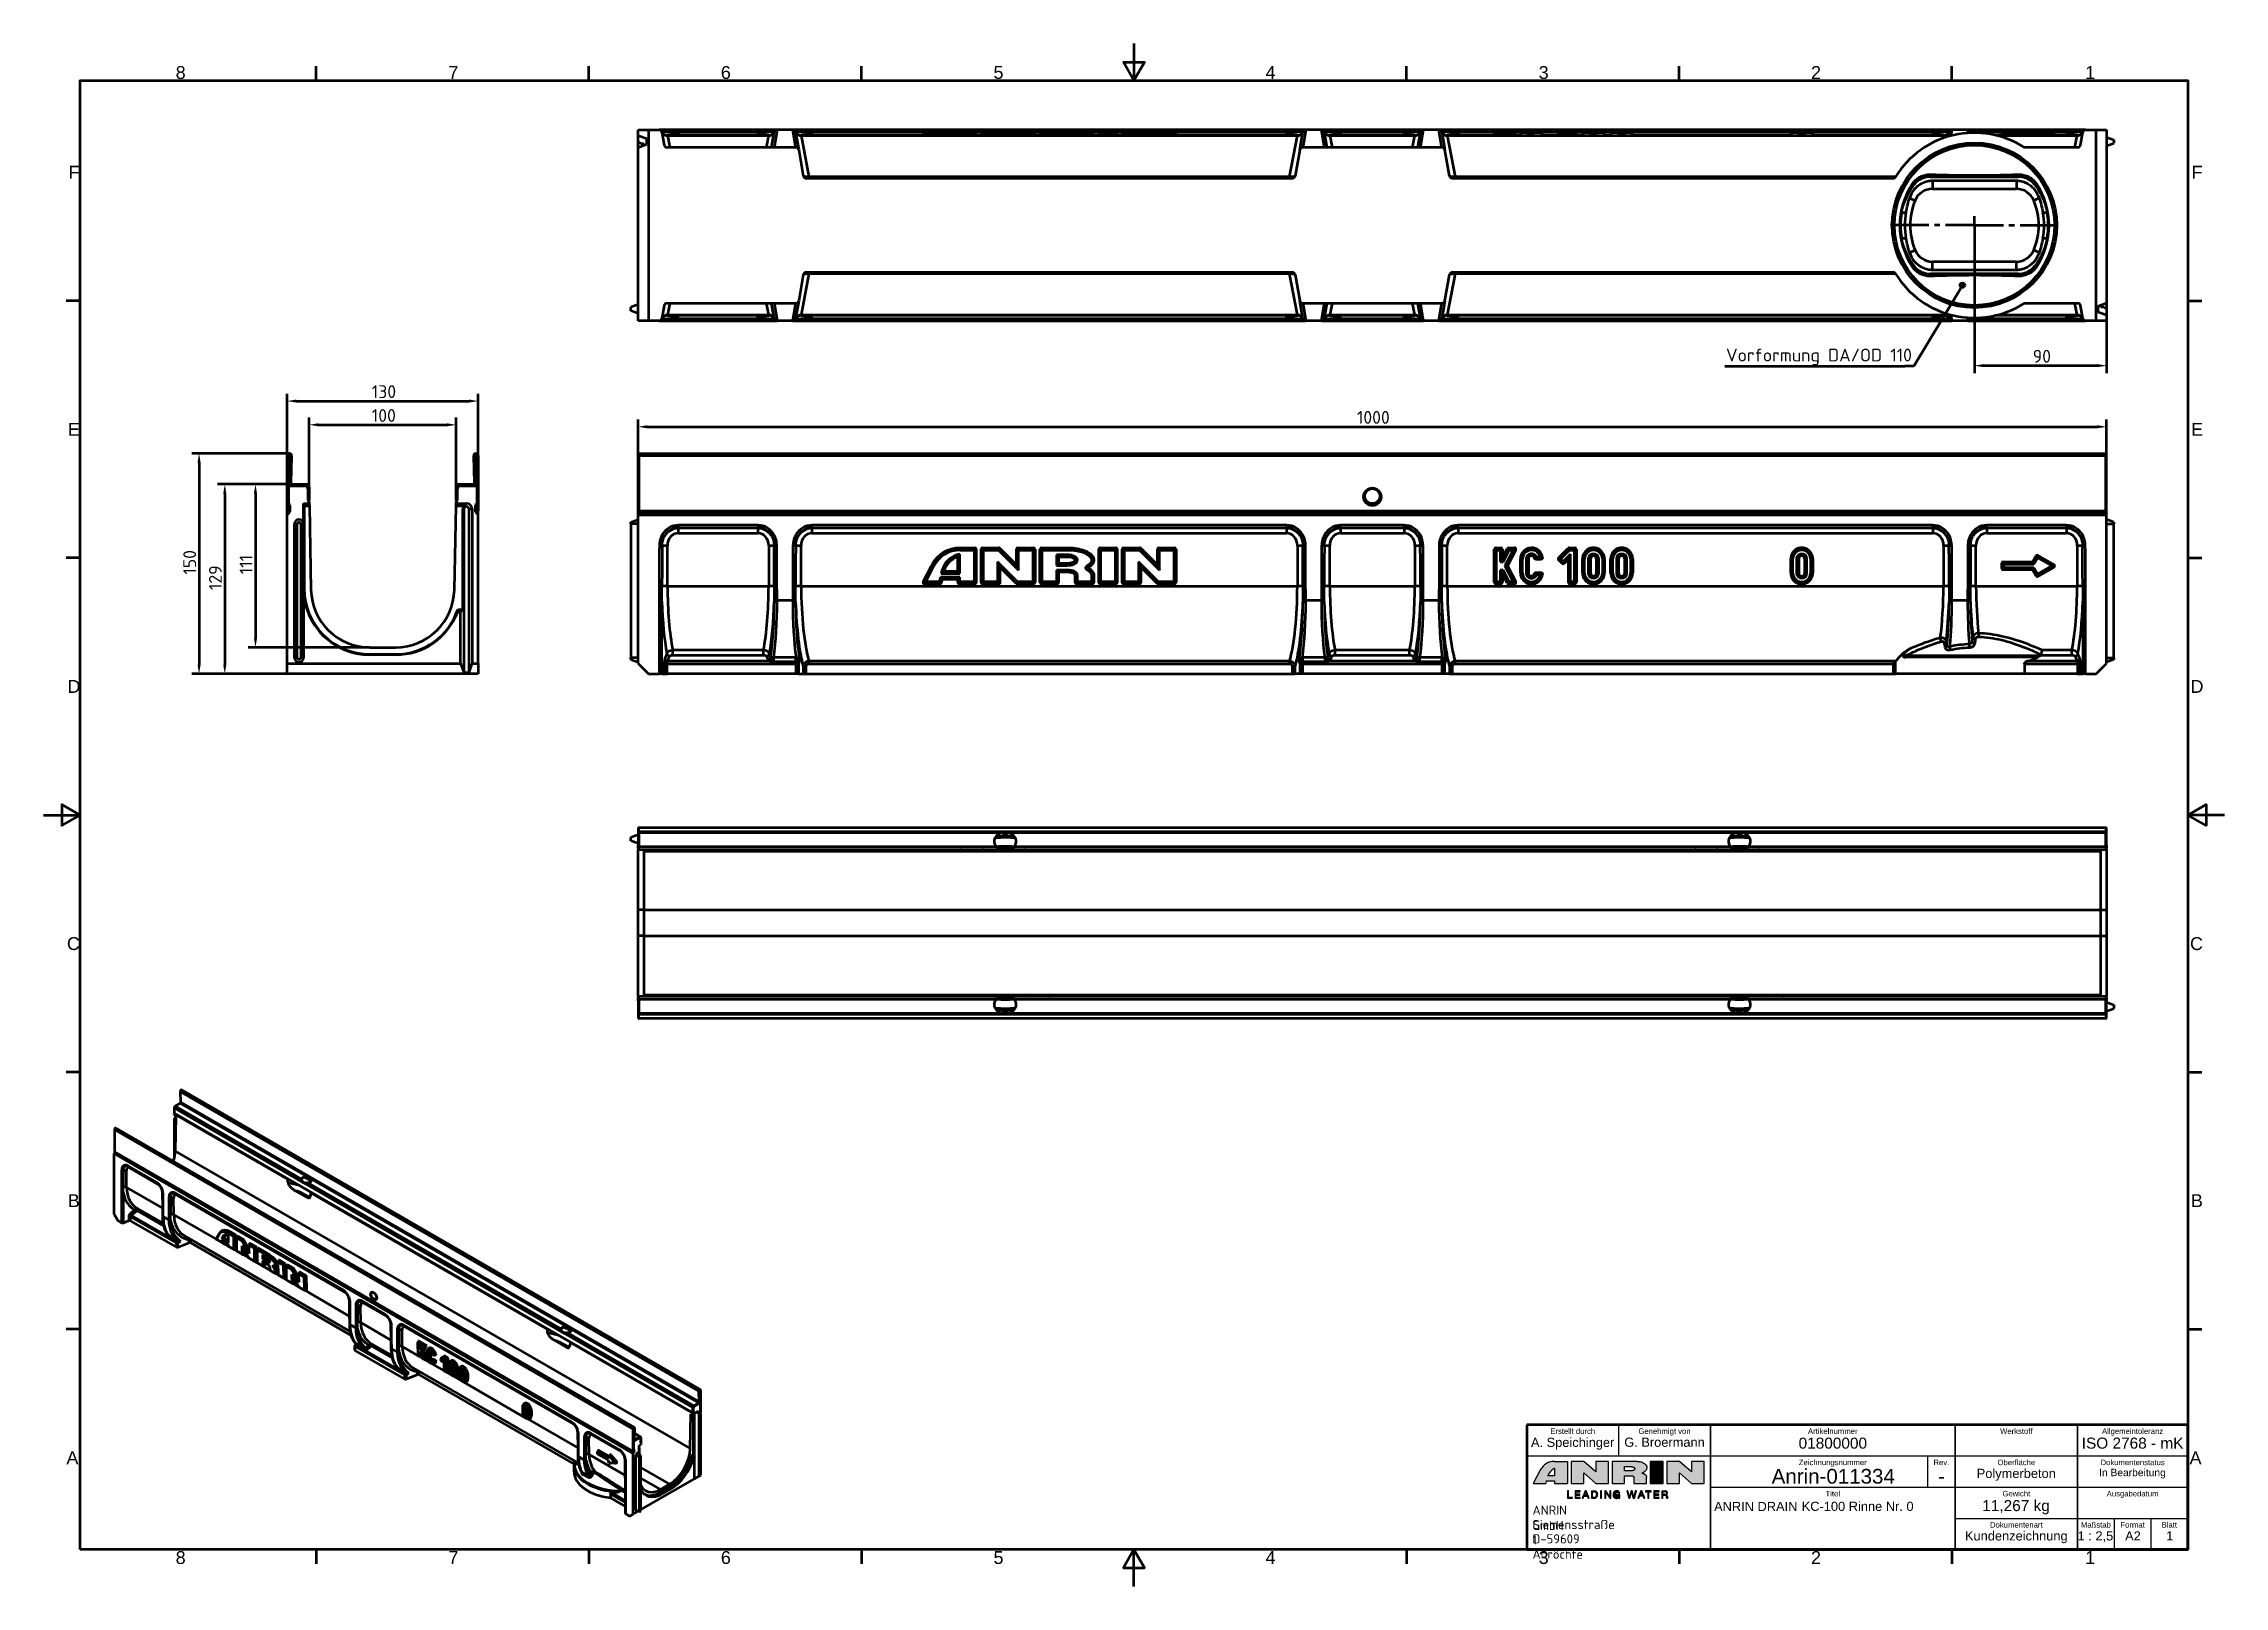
# Model space of a CAD drawing. Header units: millimetres. Extents: x 0 to 1485, y 0 to 1050.
import ezdxf
from ezdxf.enums import TextEntityAlignment as Align

# ---------------------------------------------------------------- set-up
doc = ezdxf.new("R2010")
doc.units = ezdxf.units.MM
doc.header["$LTSCALE"] = 2.5
doc.layers.get('0').update_dxf_attribs({"lineweight": 50})
doc.layers.get('Defpoints').update_dxf_attribs({"lineweight": 50})
for name, color, linetype, lineweight in [('Bemaßung (ISO)', 7, 'Continuous', 50), ('Mittelpunktmarkierung (ISO)', 7, 'Continuous', 50), ('Rahmen_0', 7, 'Continuous', 50), ('Rahmen_2', 7, 'Continuous', 50), ('Schraffur (ISO)', 7, 'Continuous', 50), ('Sichtbar (ISO)', 7, 'Continuous', 50), ('Sichtbar schmal (ISO)', 7, 'Continuous', 50), ('Sichtbare Kanten(DIN)', 7, 'Continuous', 50), ('Sichtbare tangentiale Kanten(DIN)', 7, 'Continuous', 50), ('Skizziergeometrie (ISO)', 7, 'Continuous', 50), ('Symbol (ISO)', 7, 'Continuous', 50), ('Symbole(DIN)', 7, 'Continuous', 50), ('Titel (ISO)', 7, 'Continuous', 50)]:
    doc.layers.add(name, color=color, linetype=linetype, lineweight=lineweight)
doc.styles.add('Aktuell-DIN', font='arial.ttf')
doc.styles.add('Aktuell-DINNach Layer', font='arial.ttf')
doc.styles.add('Notiztext (DIN)', font='isocpeur.ttf')
doc.styles.add('Textstil36', font='arial.ttf')
doc.styles.add('Textstil50', font='arial.ttf')
doc.styles.add('Textstil53', font='arial.ttf')
doc.styles.add('Textstil60', font='arial.ttf')
doc.styles.add('Textstil62', font='arial.ttf')
doc.styles.add('TXT 3_5', font='isocpeur.ttf')
doc.styles.add('TXT 5_0', font='isocpeur.ttf')
doc.dimstyles.new('Anrin Standard (DIN)', dxfattribs={"dimscale": 2.5, "dimtxt": 3.5, "dimasz": 2.5, "dimexe": 2, "dimexo": 0, "dimgap": 0.8, "dimtad": 1, "dimrnd": 1e-08, "dimtxsty": 'TXT 3_5', "dimcen": 0.09, "dimdle": 10, "dimclrd": 256, "dimclre": 256, "dimclrt": 256, "dimadec": 0, "dimazin": 2, "dimtfac": 0.714286, "dimtmove": 0, "dimatfit": 3, "dimfxl": 1, "dimtolj": 1, "dimlwd": -1, "dimlwe": -1, "dimarcsym": 0})

msp = doc.modelspace()

# ---------------------------------------------------------------- blocks, each defined once
blk = doc.blocks.new('Ränder Standardrahmen')
at = {"layer": 'Rahmen_0'}
for p, q in [((74.25, 410), (74.25, 413.9)), ((148.5, 410), (148.5, 413.9)), ((222.75, 410), (222.75, 413.9)), ((371.25, 410), (371.25, 413.9)), ((445.5, 410), (445.5, 413.9)), ((519.75, 410), (519.75, 413.9)), ((10, 350), (6.1, 350)), ((584, 350), (587.9, 350)), ((10, 280), (6.1, 280)), ((584, 280), (587.9, 280)), ((10, 140), (6.1, 140)), ((584, 140), (587.9, 140)), ((10, 70), (6.1, 70)), ((584, 70), (587.9, 70)), ((74.25, 10), (74.25, 6.1)), ((148.5, 10), (148.5, 6.1)), ((222.75, 10), (222.75, 6.1)), ((371.25, 10), (371.25, 6.1)), ((445.5, 10), (445.5, 6.1)), ((519.75, 10), (519.75, 6.1))]:
    blk.add_line(p, q, dxfattribs=at)
at = {"layer": 'Rahmen_0', "flags": 128}
for points in [[(297, 420), (297, 410), (294.11, 415), (299.89, 415), (297, 410)], [(10, 10), (10, 410), (584, 410), (584, 10), (10, 10)], [(0, 210), (10, 210), (5, 212.89), (5, 207.11), (10, 210)], [(594, 210), (584, 210), (589, 212.89), (589, 207.11), (584, 210)], [(297, 0), (297, 10), (294.11, 5), (299.89, 5), (297, 10)]]:
    blk.add_lwpolyline(points, dxfattribs=at)
at = {"layer": 'Rahmen_2', "char_height": 3.5, "attachment_point": 7, "style": 'Aktuell-DINNach Layer'}
for s, insert in [('8', (35.97, 410.34)), ('7', (110.26, 410.4)), ('6', (184.46, 410.34)), ('5', (258.73, 410.34)), ('4', (332.83, 410.4)), ('3', (407.23, 410.34)), ('2', (481.41, 410.4)), ('1', (556.07, 410.4)), ('F', (6.78, 383.25)), ('F', (585.08, 383.25)), ('E', (6.62, 313.25)), ('E', (584.92, 313.25)), ('D', (6.48, 243.25)), ('D', (584.78, 243.25)), ('C', (6.34, 173.19)), ('C', (584.64, 173.19)), ('B', (6.59, 103.25)), ('B', (584.89, 103.25)), ('A', (6.21, 33.25)), ('A', (584.51, 33.25)), ('8', (35.97, 6.04)), ('7', (110.26, 6.1)), ('6', (184.46, 6.04)), ('5', (258.73, 6.04)), ('4', (332.83, 6.1)), ('3', (407.23, 6.04)), ('2', (481.41, 6.1)), ('1', (556.07, 6.1))]:
    blk.add_mtext(s, dxfattribs=dict(at, insert=insert))
blk = doc.blocks.new('Schriftfelder Kundenzeichnung DE')
at = {"layer": 'Schraffur (ISO)'}
h = blk.add_hatch(color=256, dxfattribs=at)
edge = h.paths.add_edge_path(flags=0)
edge.add_line((108.68, 225.34), (110.52, 225.34))
edge.add_line((110.52, 225.34), (110.52, 227.3))
edge.add_arc((111.23, 225.87), 1.6, 116.36131, 117.74822)
edge.add_arc((112.34, 223.75), 3.98, 117.74822, 156.52452)
edge = h.paths.add_edge_path()
edge.add_arc((110.5, 224.99), 4.26, 90, 151.51191)
edge.add_line((106.76, 227.02), (104.71, 223.25))
edge.add_line((104.71, 223.25), (108.17, 223.25))
edge.add_line((108.17, 223.25), (108.3, 223.99))
edge.add_line((108.3, 223.99), (110.52, 223.99))
edge.add_line((110.52, 223.99), (110.52, 223.25))
edge.add_line((110.52, 223.25), (114.05, 223.25))
edge.add_line((114.05, 223.25), (114.05, 229.25))
edge.add_line((114.05, 229.25), (110.5, 229.25))
for points in [[(125.25, 223.25), (121.82, 223.25), (118.51, 226.1), (118.51, 223.25), (115.07, 223.25), (115.07, 229.25), (118.51, 229.25), (121.82, 226.4), (121.82, 229.25), (125.25, 229.25)], [(140.1, 223.25), (136.63, 223.25), (136.63, 229.25), (140.1, 229.25)], [(147.87, 229.25), (151.3, 229.25), (151.3, 223.25), (147.87, 223.25), (144.56, 226.1), (144.56, 223.25), (141.12, 223.25), (141.12, 229.25), (144.56, 229.25), (147.87, 226.4)], [(114.09, 221.22), (114.09, 219.19), (115.44, 219.19), (115.44, 219.42), (114.36, 219.42), (114.36, 221.22)], [(117.54, 220.99), (117.54, 221.22), (116.13, 221.22), (116.13, 219.19), (117.54, 219.19), (117.54, 219.42), (116.4, 219.42), (116.4, 220.09), (117.45, 220.09), (117.45, 220.32), (116.4, 220.32), (116.4, 220.99)], [(123.09, 221.22), (123.09, 219.19), (123.36, 219.19), (123.36, 221.22)], [(124.26, 221.22), (124.26, 219.19), (124.52, 219.19), (124.52, 220.83), (125.59, 219.19), (125.88, 219.19), (125.88, 221.22), (125.63, 221.22), (125.63, 219.58), (124.55, 221.22)], [(132.56, 221.22), (132.16, 219.52), (131.7, 221.22), (131.41, 221.22), (130.95, 219.52), (130.54, 221.22), (130.27, 221.22), (130.81, 219.19), (131.1, 219.19), (131.55, 220.89), (132.01, 219.19), (132.3, 219.19), (132.84, 221.22)], [(135.98, 219.19), (136.25, 219.19), (136.25, 220.99), (136.92, 220.99), (136.92, 221.22), (135.3, 221.22), (135.3, 220.99), (135.98, 220.99)], [(139.02, 219.19), (139.02, 219.42), (137.87, 219.42), (137.87, 220.09), (138.93, 220.09), (138.93, 220.32), (137.87, 220.32), (137.87, 220.99), (139.02, 220.99), (139.02, 221.22), (137.6, 221.22), (137.6, 219.19)]]:
    blk.add_hatch(color=256, dxfattribs=at).paths.add_polyline_path(points)
h = blk.add_hatch(color=256, dxfattribs=at)
edge = h.paths.add_edge_path(flags=0)
edge.add_line((129.64, 227.81), (129.64, 226.69))
edge.add_line((129.64, 226.69), (131.48, 226.69))
edge.add_spline(control_points=[(131.48, 226.69), (131.53, 226.69), (131.63, 226.69), (131.78, 226.72), (131.95, 226.76), (132.11, 226.83), (132.24, 226.93), (132.34, 227.04), (132.4, 227.16), (132.4, 227.29), (132.37, 227.4), (132.29, 227.52), (132.19, 227.61), (132.07, 227.68), (131.96, 227.73), (131.85, 227.76), (131.75, 227.78), (131.63, 227.8), (131.53, 227.8), (131.48, 227.81)], knot_values=[-0.234844, -0.234844, -0.234844, -0.234844, -0.219295, -0.205255, -0.18853, -0.169033, -0.151911, -0.140357, -0.124464, -0.113391, -0.102281, -0.089516, -0.072313, -0.06125, -0.047597, -0.037143, -0.028181, -0.015389, 0, 0, 0, 0], degree=3, periodic=0)
edge.add_line((131.48, 227.81), (129.64, 227.81))
edge = h.paths.add_edge_path()
edge.add_spline(control_points=[(134.32, 226.01), (134.42, 226.05), (134.69, 226.16), (135.12, 226.42), (135.54, 226.86), (135.74, 227.44), (135.62, 228.07), (135.19, 228.6), (134.56, 228.98), (133.83, 229.21), (133.33, 229.24), (133.06, 229.25)], knot_values=[0, 0, 0, 0, 0.032738, 0.089123, 0.15019, 0.210018, 0.266455, 0.334142, 0.409124, 0.482616, 0.561422, 0.561422, 0.561422, 0.561422], degree=3, periodic=0)
edge.add_line((133.06, 229.25), (126.28, 229.25))
edge.add_line((126.28, 229.25), (126.28, 223.25))
edge.add_line((126.28, 223.25), (129.64, 223.25))
edge.add_line((129.64, 223.25), (129.64, 225.34))
edge.add_line((129.64, 225.34), (131.62, 225.34))
edge.add_spline(control_points=[(131.62, 225.34), (131.65, 225.34), (131.71, 225.34), (131.8, 225.31), (131.87, 225.27), (131.93, 225.23), (131.99, 225.19), (132.03, 225.14), (132.07, 225.08), (132.11, 225), (132.15, 224.91), (132.16, 224.82), (132.16, 224.76), (132.16, 224.74)], knot_values=[0, 0, 0, 0, 0.009437, 0.018207, 0.027743, 0.03372, 0.040473, 0.048648, 0.053354, 0.063364, 0.072617, 0.083401, 0.090003, 0.090003, 0.090003, 0.090003], degree=3, periodic=0)
edge.add_line((132.16, 224.74), (132.16, 223.25))
edge.add_line((132.16, 223.25), (135.6, 223.25))
edge.add_line((135.6, 223.25), (135.6, 224.89))
edge.add_spline(control_points=[(135.6, 224.89), (135.6, 224.95), (135.59, 225.05), (135.56, 225.19), (135.51, 225.31), (135.44, 225.44), (135.35, 225.55), (135.24, 225.67), (135.11, 225.77), (134.96, 225.86), (134.82, 225.92), (134.7, 225.96), (134.57, 225.99), (134.44, 226.01), (134.35, 226.01), (134.32, 226.01)], knot_values=[0, 0, 0, 0, 0.017903, 0.03057, 0.042212, 0.057826, 0.072809, 0.085182, 0.106897, 0.121718, 0.138859, 0.150083, 0.159996, 0.179415, 0.188816, 0.188816, 0.188816, 0.188816], degree=3, periodic=0)
h = blk.add_hatch(color=256, dxfattribs=at)
h.paths.add_polyline_path([(119.02, 220.98), (119.38, 220.03), (118.67, 220.03)], flags=0)
h.paths.add_polyline_path([(118.36, 219.19), (118.08, 219.19), (118.87, 221.22), (119.17, 221.22), (119.96, 219.19), (119.69, 219.19), (119.46, 219.8), (118.58, 219.8)])
h = blk.add_hatch(color=256, dxfattribs=at)
edge = h.paths.add_edge_path(flags=0)
edge.add_line((122.02, 220.32), (122.02, 220.09))
edge.add_arc((121.34, 220.09), 0.678, -90, 0, ccw=False)
edge.add_line((121.34, 219.41), (120.89, 219.41))
edge.add_line((120.89, 219.41), (120.89, 221))
edge.add_line((120.89, 221), (121.34, 221))
edge.add_arc((121.34, 220.32), 0.678, 0, 90, ccw=False)
edge = h.paths.add_edge_path()
edge.add_line((122.29, 220.28), (122.29, 220.13))
edge.add_arc((121.35, 220.13), 0.942, -90, 0, ccw=False)
edge.add_line((121.35, 219.19), (120.62, 219.19))
edge.add_line((120.62, 219.19), (120.62, 221.22))
edge.add_line((120.62, 221.22), (121.35, 221.22))
edge.add_arc((121.35, 220.28), 0.942, 0, 90, ccw=False)
h = blk.add_hatch(color=256, dxfattribs=at)
edge = h.paths.add_edge_path()
edge.add_arc((127.43, 220.37), 0.91, 108.7549, 155.98384)
edge.add_arc((127.81, 220.2), 1.33, 155.98384, 187.99143)
edge.add_arc((127.52, 220.16), 1.04, 187.99143, 233.77695)
edge.add_arc((127.44, 220.04), 0.896, 233.77695, 284.14111)
edge.add_arc((127.42, 220.12), 0.976, 284.14111, 316.18124)
edge.add_line((128.12, 219.44), (128.19, 219.19))
edge.add_line((128.19, 219.19), (128.36, 219.19))
edge.add_line((128.36, 219.19), (128.36, 220.26))
edge.add_line((128.36, 220.26), (127.47, 220.26))
edge.add_line((127.47, 220.26), (127.47, 220.03))
edge.add_line((127.47, 220.03), (128.13, 220.03))
edge.add_arc((127.47, 220.02), 0.656, -150.3795, 0.85347, ccw=False)
edge.add_arc((127.74, 220.18), 0.97, 148.16176, 209.6205, ccw=False)
edge.add_arc((127.52, 220.31), 0.708, 78.4441, 148.16176, ccw=False)
edge.add_arc((127.56, 220.49), 0.53, 11.53554, 78.4441, ccw=False)
edge.add_line((128.07, 220.59), (128.32, 220.59))
edge.add_arc((127.6, 220.53), 0.726, 5.21823, 65.66422)
edge.add_arc((127.47, 220.24), 1.05, 65.66422, 108.7549)
h = blk.add_hatch(color=256, dxfattribs=at)
h.paths.add_polyline_path([(134.54, 220.03), (134.18, 220.98), (133.83, 220.03)], flags=0)
h.paths.add_polyline_path([(134.03, 221.22), (133.24, 219.19), (133.52, 219.19), (133.74, 219.8), (134.62, 219.8), (134.85, 219.19), (135.12, 219.19), (134.33, 221.22)])
h = blk.add_hatch(color=256, dxfattribs=at)
edge = h.paths.add_edge_path(flags=0)
edge.add_line((140.77, 221), (140.07, 221))
edge.add_line((140.07, 221), (140.07, 220.28))
edge.add_line((140.07, 220.28), (140.63, 220.28))
edge.add_arc((140.63, 221.15), 0.863, 270, 289.16201)
edge.add_arc((140.82, 220.6), 0.282, 289.16201, 360)
edge.add_line((141.11, 220.6), (141.11, 220.66))
edge.add_arc((140.77, 220.66), 0.335, 0, 90)
edge = h.paths.add_edge_path()
edge.add_line((139.8, 221.22), (139.8, 219.19))
edge.add_line((139.8, 219.19), (140.07, 219.19))
edge.add_line((140.07, 219.19), (140.07, 220.06))
edge.add_line((140.07, 220.06), (140.76, 220.06))
edge.add_arc((140.76, 219.77), 0.284, 12.87715, 90, ccw=False)
edge.add_arc((138.89, 219.35), 2.2, 0.34767, 12.87715, ccw=False)
edge.add_arc((141.42, 219.36), 0.332, 180.34767, 211.11673)
edge.add_line((141.14, 219.19), (141.44, 219.19))
edge.add_arc((141.81, 219.46), 0.463, 190.07605, 216.25101, ccw=False)
edge.add_arc((143.22, 219.71), 1.9, 181.10972, 190.07605, ccw=False)
edge.add_arc((140.45, 219.66), 0.871, 1.10972, 19.97248)
edge.add_arc((140.98, 219.85), 0.316, 19.97248, 85.20144)
edge.add_arc((140.84, 220.66), 0.517, 287.91348, 363.49928)
edge.add_arc((140.8, 220.65), 0.563, 3.49928, 81.28373)
edge.add_arc((140.75, 220.37), 0.852, 81.28373, 90)
edge.add_line((140.75, 221.22), (139.8, 221.22))
at = {"layer": 'Skizziergeometrie (ISO)', "color": 7, "lineweight": 25}
for p, q in [((106.76, 227.02), (104.71, 223.25)), ((110.5, 229.25), (114.05, 229.25)), ((110.52, 227.3), (110.52, 225.34)), ((114.05, 229.25), (114.05, 223.25)), ((115.07, 229.25), (115.07, 223.25)), ((118.51, 229.25), (115.07, 229.25)), ((121.82, 226.4), (118.51, 229.25)), ((118.51, 226.1), (121.82, 223.25)), ((118.51, 223.25), (118.51, 226.1)), ((125.25, 229.25), (121.82, 229.25)), ((121.82, 229.25), (121.82, 226.4)), ((125.25, 223.25), (125.25, 229.25)), ((126.28, 229.25), (126.28, 223.25)), ((133.06, 229.25), (126.28, 229.25)), ((129.64, 227.81), (131.48, 227.81)), ((129.64, 226.69), (129.64, 227.81)), ((131.48, 226.69), (129.64, 226.69)), ((140.1, 229.25), (136.63, 229.25)), ((136.63, 229.25), (136.63, 223.25)), ((140.1, 223.25), (140.1, 229.25)), ((144.56, 229.25), (141.12, 229.25)), ((141.12, 229.25), (141.12, 223.25)), ((147.87, 226.4), (144.56, 229.25)), ((144.56, 223.25), (144.56, 226.1)), ((144.56, 226.1), (147.87, 223.25)), ((147.87, 229.25), (147.87, 226.4)), ((151.3, 229.25), (147.87, 229.25)), ((151.3, 223.25), (151.3, 229.25)), ((104.71, 223.25), (108.17, 223.25)), ((108.3, 223.99), (108.17, 223.25)), ((108.3, 223.99), (110.52, 223.99)), ((110.52, 225.34), (108.68, 225.34)), ((110.52, 223.99), (110.52, 223.25)), ((110.52, 223.25), (114.05, 223.25)), ((114.36, 221.22), (114.09, 221.22)), ((114.09, 221.22), (114.09, 219.19)), ((114.36, 219.42), (114.36, 221.22)), ((115.07, 223.25), (118.51, 223.25)), ((116.13, 221.22), (116.13, 219.19)), ((117.54, 221.22), (116.13, 221.22)), ((116.4, 220.99), (117.54, 220.99)), ((116.4, 220.32), (116.4, 220.99)), ((117.45, 220.32), (116.4, 220.32)), ((116.4, 220.09), (117.45, 220.09)), ((116.4, 219.42), (116.4, 220.09)), ((117.45, 220.09), (117.45, 220.32)), ((117.54, 220.99), (117.54, 221.22)), ((118.87, 221.22), (118.08, 219.19)), ((118.36, 219.19), (118.58, 219.8)), ((118.58, 219.8), (119.46, 219.8)), ((118.67, 220.03), (119.02, 220.98)), ((119.38, 220.03), (118.67, 220.03)), ((119.17, 221.22), (118.87, 221.22)), ((119.02, 220.98), (119.38, 220.03)), ((119.96, 219.19), (119.17, 221.22)), ((119.46, 219.8), (119.69, 219.19)), ((120.62, 221.22), (121.35, 221.22)), ((120.62, 221.22), (120.62, 219.19)), ((120.89, 221), (121.34, 221)), ((120.89, 219.41), (120.89, 221)), ((121.82, 223.25), (125.25, 223.25)), ((122.02, 220.32), (122.02, 220.09)), ((122.29, 220.28), (122.29, 220.2)), ((122.29, 220.13), (122.29, 220.2)), ((123.09, 221.22), (123.09, 219.19)), ((123.36, 221.22), (123.09, 221.22)), ((123.36, 219.19), (123.36, 221.22)), ((124.26, 221.22), (124.26, 219.19)), ((124.55, 221.22), (124.26, 221.22)), ((124.52, 220.83), (125.59, 219.19)), ((124.52, 219.19), (124.52, 220.83)), ((125.63, 219.58), (124.55, 221.22)), ((125.88, 221.22), (125.63, 221.22)), ((125.63, 221.22), (125.63, 219.58)), ((125.88, 219.19), (125.88, 221.22)), ((126.28, 223.25), (129.64, 223.25)), ((128.36, 220.26), (127.47, 220.26)), ((127.47, 220.26), (127.47, 220.03)), ((127.47, 220.03), (128.13, 220.03)), ((128.07, 220.59), (128.32, 220.59)), ((128.36, 219.19), (128.36, 220.26)), ((129.64, 223.25), (129.64, 225.34)), ((129.64, 225.34), (131.62, 225.34)), ((130.27, 221.22), (130.81, 219.19)), ((130.54, 221.22), (130.27, 221.22)), ((130.95, 219.52), (130.54, 221.22)), ((131.41, 221.22), (130.95, 219.52)), ((131.1, 219.19), (131.55, 220.89)), ((131.7, 221.22), (131.41, 221.22)), ((131.55, 220.89), (132.01, 219.19)), ((132.16, 219.52), (131.7, 221.22)), ((132.16, 224.74), (132.16, 223.25)), ((132.16, 223.25), (135.6, 223.25)), ((132.56, 221.22), (132.16, 219.52)), ((132.3, 219.19), (132.84, 221.22)), ((132.84, 221.22), (132.56, 221.22)), ((134.03, 221.22), (133.24, 219.19)), ((133.52, 219.19), (133.74, 219.8)), ((134.62, 219.8), (133.74, 219.8)), ((133.83, 220.03), (134.18, 220.98)), ((134.54, 220.03), (133.83, 220.03)), ((134.33, 221.22), (134.03, 221.22)), ((134.18, 220.98), (134.54, 220.03)), ((135.12, 219.19), (134.33, 221.22)), ((134.62, 219.8), (134.85, 219.19)), ((135.3, 221.22), (135.3, 220.99)), ((136.92, 221.22), (135.3, 221.22)), ((135.3, 220.99), (135.98, 220.99)), ((135.6, 223.25), (135.6, 224.89)), ((135.98, 220.99), (135.98, 219.19)), ((136.25, 219.19), (136.25, 220.99)), ((136.25, 220.99), (136.92, 220.99)), ((136.63, 223.25), (140.1, 223.25)), ((136.92, 220.99), (136.92, 221.22)), ((137.6, 221.22), (137.6, 219.19)), ((139.02, 221.22), (137.6, 221.22)), ((137.87, 220.32), (137.87, 220.99)), ((137.87, 220.99), (139.02, 220.99)), ((138.93, 220.32), (137.87, 220.32)), ((137.87, 219.42), (137.87, 220.09)), ((137.87, 220.09), (138.93, 220.09)), ((138.93, 220.09), (138.93, 220.32)), ((139.02, 220.99), (139.02, 221.22)), ((139.8, 221.22), (139.8, 219.19)), ((139.8, 221.22), (140.75, 221.22)), ((140.07, 220.28), (140.07, 221)), ((140.77, 221), (140.07, 221)), ((140.63, 220.28), (140.07, 220.28)), ((140.07, 219.19), (140.07, 220.06)), ((140.07, 220.06), (140.76, 220.06)), ((141.11, 220.66), (141.11, 220.6)), ((141.12, 223.25), (144.56, 223.25)), ((147.87, 223.25), (151.3, 223.25)), ((114.09, 219.19), (115.44, 219.19)), ((115.44, 219.42), (114.36, 219.42)), ((115.44, 219.19), (115.44, 219.42)), ((116.13, 219.19), (117.54, 219.19)), ((117.54, 219.42), (116.4, 219.42)), ((117.54, 219.19), (117.54, 219.42)), ((118.08, 219.19), (118.36, 219.19)), ((119.69, 219.19), (119.96, 219.19)), ((120.62, 219.19), (121.35, 219.19)), ((121.34, 219.41), (120.89, 219.41)), ((123.09, 219.19), (123.36, 219.19)), ((124.26, 219.19), (124.52, 219.19)), ((125.59, 219.19), (125.88, 219.19)), ((128.12, 219.44), (128.19, 219.19)), ((128.19, 219.19), (128.36, 219.19)), ((130.81, 219.19), (131.1, 219.19)), ((132.01, 219.19), (132.3, 219.19)), ((133.24, 219.19), (133.52, 219.19)), ((134.85, 219.19), (135.12, 219.19)), ((135.98, 219.19), (136.25, 219.19)), ((137.6, 219.19), (139.02, 219.19)), ((139.02, 219.42), (137.87, 219.42)), ((139.02, 219.19), (139.02, 219.42)), ((139.8, 219.19), (140.07, 219.19)), ((141.14, 219.19), (141.44, 219.19))]:
    blk.add_line(p, q, dxfattribs=at)
for centre, radius, start, end in [((110.5, 224.99), 4.26, 90, 151.51191), ((112.34, 223.75), 3.98, 117.74822, 156.52452), ((111.23, 225.87), 1.6, 116.36131, 117.74822), ((121.34, 220.32), 0.678, 0, 90), ((121.34, 220.09), 0.678, 270, 0), ((121.35, 220.28), 0.942, 0, 90), ((121.35, 220.13), 0.942, 270, 0), ((127.81, 220.2), 1.33, 155.98384, 187.99143), ((127.52, 220.16), 1.04, 187.99143, 233.77695), ((127.43, 220.37), 0.91, 108.7549, 155.98384), ((127.74, 220.18), 0.97, 148.16176, 209.6205), ((127.47, 220.02), 0.656, 209.6205, 0.85347), ((127.52, 220.31), 0.708, 78.4441, 148.16176), ((127.47, 220.24), 1.05, 65.66422, 108.7549), ((127.56, 220.49), 0.53, 11.53554, 78.4441), ((127.6, 220.53), 0.726, 5.21823, 65.66422), ((140.63, 221.15), 0.863, 270, 289.16201), ((140.75, 220.37), 0.852, 81.28373, 90), ((140.76, 219.77), 0.284, 12.87715, 90), ((140.77, 220.66), 0.335, 0, 90), ((140.8, 220.65), 0.563, 3.49928, 81.28373), ((140.82, 220.6), 0.282, 289.16201, 0), ((140.84, 220.66), 0.517, 287.91348, 3.49928), ((140.98, 219.85), 0.316, 19.97248, 85.20144), ((138.89, 219.35), 2.2, 0.34767, 12.87715), ((140.45, 219.66), 0.871, 1.10972, 19.97248), ((127.44, 220.04), 0.896, 233.77695, 284.14111), ((127.42, 220.12), 0.976, 284.14111, 316.18124), ((141.42, 219.36), 0.332, 180.34767, 211.11673), ((143.22, 219.71), 1.9, 181.10972, 190.07605), ((141.81, 219.46), 0.463, 190.07605, 216.25101)]:
    blk.add_arc(centre, radius, start, end, dxfattribs=at)
for points in [[(131.48, 227.81), (131.63, 227.8), (131.76, 227.78), (131.85, 227.76), (131.95, 227.73), (132.07, 227.67), (132.17, 227.62), (132.3, 227.5), (132.37, 227.4), (132.4, 227.29), (132.39, 227.18), (132.33, 227.03), (132.25, 226.95), (132.11, 226.84), (131.94, 226.76), (131.77, 226.72), (131.64, 226.7), (131.48, 226.69)], [(133.06, 229.25), (133.85, 229.17), (134.55, 228.95), (135.18, 228.55), (135.59, 228.01), (135.69, 227.46), (135.51, 226.89), (135.1, 226.43), (134.62, 226.14), (134.32, 226.01)], [(134.32, 226.01), (134.41, 226.01), (134.6, 225.98), (134.7, 225.96), (134.8, 225.92), (134.96, 225.86), (135.09, 225.78), (135.26, 225.65), (135.35, 225.56), (135.44, 225.44), (135.51, 225.3), (135.55, 225.19), (135.58, 225.07), (135.6, 224.89)], [(131.62, 225.34), (131.71, 225.33), (131.8, 225.31), (131.88, 225.27), (131.93, 225.23), (131.98, 225.19), (132.04, 225.13), (132.06, 225.09), (132.11, 225), (132.14, 224.91), (132.16, 224.81), (132.16, 224.74)]]:
    blk.add_spline(points, degree=3, dxfattribs=at)
at = {"layer": 'Titel (ISO)', "lineweight": 50}
for p, q in [((283.01, 239.22), (103.01, 239.22)), ((103.01, 239.22), (103.01, 205.22)), ((283.01, 205.22), (283.01, 239.22)), ((103.01, 205.22), (283.01, 205.22))]:
    blk.add_line(p, q, dxfattribs=at)
at = {"layer": 'Titel (ISO)', "lineweight": 25}
for p, q in [((128.01, 239.22), (128.01, 230.72)), ((103.01, 230.72), (283.01, 230.72)), ((212.18, 230.72), (212.18, 222.22)), ((153.01, 222.22), (283.01, 222.22)), ((219.68, 213.72), (283.01, 213.72)), ((263.01, 213.72), (263.01, 205.22)), ((273.01, 213.72), (273.01, 205.22))]:
    blk.add_line(p, q, dxfattribs=at)
at = {"layer": 'Titel (ISO)', "lineweight": 35}
for p, q in [((153.01, 239.22), (153.01, 205.22)), ((219.68, 239.22), (219.68, 205.22)), ((253.01, 239.22), (253.01, 205.22))]:
    blk.add_line(p, q, dxfattribs=at)
at = {"layer": 'Symbole(DIN)', "color": 7, "style": 'Aktuell-DIN'}
for s, insert, char_height, attachment_point in [('\\fArial|b0|i0;Erstellt durch', (115.51, 238.22), 1.5, 2), ('\\fArial|b0|i0;Genehmigt von', (140.51, 238.22), 1.5, 2), ('\\fArial|b0|i0;Artikelnummer', (186.34, 238.22), 1.5, 2), ('\\fArial|b0|i0;Werkstoff', (236.34, 238.22), 1.5, 2), ('\\fArial|b0|i0;Allgemeintoleranz', (268.01, 238.22), 1.5, 2), ('\\fArial|b0|i0;Zeichnungsnummer', (186.34, 229.72), 1.5, 2), ('\\fArial|b0|i0;Oberfläche', (236.34, 229.72), 1.5, 2), ('\\fArial|b0|i0;Dokumentenstatus', (268.01, 229.72), 1.5, 2), ('\\fArial|b0|i0;Titel', (186.34, 221.22), 1.5, 2), ('\\fArial|b0|i0;Gewicht', (236.34, 221.22), 1.5, 2), ('\\fArial|b0|i0;Ausgabedatum', (268.01, 221.22), 1.5, 2), ('\\fArial|b0|i0; ', (176.72, 218.72), 3, 1), ('\\fArial|b0|i0;Dokumentenart', (236.34, 212.72), 1.5, 2), ('\\fArial|b0|i0;Maßstab', (258.01, 212.72), 1.5, 2), ('\\fArial|b0|i0;Format', (268.01, 212.72), 1.5, 2), ('\\fArial|b0|i0;Blatt', (278.01, 212.72), 1.5, 2)]:
    blk.add_mtext(s, dxfattribs=dict(at, insert=insert, char_height=char_height, attachment_point=attachment_point))
for s, insert, char_height, width, attachment_point in [('\\fArial|b0|i0;G. Broermann', (140.51, 235.72), 2.5, 21.9303, 2), ('\\fArial|b0|i0;ISO 2768 - mK', (268.01, 235.72), 3, 27.7157, 2), ('\\fArial|b0|i0;ANRIN DRAIN', (154.01, 218.22), 2.5, 22.7077, 1), ('\\fArial|b0|i0;KC-100 Rinne Nr. 0', (177.88, 218.26), 2.5, 30.4707, 1)]:
    blk.add_mtext(s, dxfattribs=dict(at, insert=insert, char_height=char_height, width=width, attachment_point=attachment_point))
at = {"layer": 'Symbole(DIN)', "color": 179, "insert": (215.93, 229.72), "char_height": 1.5, "attachment_point": 2, "style": 'Aktuell-DIN'}
blk.add_mtext('\\fArial|b0|i0;Rev.', dxfattribs=at)
at = {"layer": 'Symbole(DIN)', "color": 7}
for tag, p, height, style in [('AUTOR_001', (104.13, 233.18), 2.5, 'Textstil36'), ('Artikelnummer_001', (177.03, 232.71), 3, 'Textstil60'), ('BAUTEILNUMMER_001', (169.7, 223.2), 4, 'Textstil53'), ('REVISIONSNUMMER_001', (214.99, 223.22), 4, 'Textstil53'), ('Oberfläche_001', (225.55, 224.72), 2.5, 'Textstil36'), ('VaultStatus_001', (258.88, 225.22), 2, 'Textstil50'), ('MASSE\\P3;_001', (227.05, 215.71), 3, 'Textstil60'), ('Dokumentenart_001', (222.35, 207.72), 2.5, 'Textstil36'), ('Anfänglicher_Ansichtsmaßstab_001', (253.03, 207.71), 2.5, 'Textstil36'), ('Blattgröße_001', (265.97, 207.71), 2.5, 'Textstil36'), ('Blattnummer_001', (277.17, 207.71), 2.5, 'Textstil36')]:
    blk.add_attdef(tag, p, '', height=height, dxfattribs=dict(at, style=style))
for tag, height, style, p in [('MATERIAL', 1.8, 'Textstil62', (236.34, 235.72)), ('GENEHM.DAT._KONSTR.', 3, 'Textstil60', (268.01, 218.72))]:
    blk.add_attdef(tag, text='', height=height, dxfattribs=dict(at, style=style)).set_placement(p, align=Align.TOP_CENTER)
at = {"layer": 'Titel (ISO)', "color": 179, "char_height": 2.5, "attachment_point": 1, "style": 'TXT 5_0'}
for s, insert, width in [('\\fISOCPEUR|b0|i0;ANRIN GmbH', (104.54, 217.22), 16.9116), ('\\fISOCPEUR|b0|i0;Siemensstraße 1', (104.54, 213.3), 21.7572), ('\\fISOCPEUR|b0|i0;D-59609 Anröchte', (104.54, 209.4), 23.9445)]:
    blk.add_mtext(s, dxfattribs=dict(at, insert=insert, width=width))
blk = doc.blocks.new('*D16')
at = {"layer": 'Bemaßung (ISO)', "transparency": 16777216}
for p, q in [((404.8, 729.2), (404.8, 794.2)), ((411, 789.2), (1398.5, 789.2)), ((1404.8, 729.2), (1404.8, 794.2))]:
    blk.add_line(p, q, dxfattribs=at)
for points in [[(411, 790.3), (411, 788.2), (404.8, 789.2)], [(1398.5, 790.3), (1398.5, 788.2), (1404.8, 789.2)]]:
    blk.add_solid(points, dxfattribs=at)
at = {"layer": 'Defpoints', "color": 0, "transparency": 16777216}
for p in [(1404.8, 789.2), (404.8, 729.2), (1404.8, 729.2)]:
    blk.add_point(p, dxfattribs=at)
at = {"layer": 'Bemaßung (ISO)', "transparency": 16777216, "insert": (894.3, 800), "char_height": 8.75, "attachment_point": 1, "style": 'TXT 3_5'}
blk.add_mtext('\\A1;1000', dxfattribs=at)
blk = doc.blocks.new('*D17')
at = {"layer": 'Bemaßung (ISO)', "transparency": 16777216}
for p, q in [((169.3, 750.1), (139.3, 750.1)), ((144.3, 743.8), (144.3, 645.3)), ((222.1, 639.1), (139.3, 639.1))]:
    blk.add_line(p, q, dxfattribs=at)
for points in [[(143.2, 743.8), (145.3, 743.8), (144.3, 750.1)], [(143.2, 645.3), (145.3, 645.3), (144.3, 639.1)]]:
    blk.add_solid(points, dxfattribs=at)
at = {"layer": 'Defpoints', "color": 0, "transparency": 16777216}
for p in [(169.3, 750.1), (144.3, 639.1), (222.1, 639.1)]:
    blk.add_point(p, dxfattribs=at)
at = {"layer": 'Bemaßung (ISO)', "transparency": 16777216, "insert": (133.5, 688.9), "char_height": 8.75, "attachment_point": 1, "rotation": 90, "style": 'TXT 3_5'}
blk.add_mtext('\\A1;111', dxfattribs=at)
blk = doc.blocks.new('*D18')
at = {"layer": 'Bemaßung (ISO)', "transparency": 16777216}
for p, q in [((169.3, 750.1), (118.4, 750.1)), ((123.4, 743.8), (123.4, 627.3)), ((165.9, 621.1), (118.4, 621.1))]:
    blk.add_line(p, q, dxfattribs=at)
for points in [[(122.3, 743.8), (124.4, 743.8), (123.4, 750.1)], [(122.3, 627.3), (124.4, 627.3), (123.4, 621.1)]]:
    blk.add_solid(points, dxfattribs=at)
at = {"layer": 'Defpoints', "color": 0, "transparency": 16777216}
for p in [(169.3, 750.1), (123.4, 621.1), (165.9, 621.1)]:
    blk.add_point(p, dxfattribs=at)
at = {"layer": 'Bemaßung (ISO)', "transparency": 16777216, "insert": (112.6, 678.1), "char_height": 8.75, "attachment_point": 1, "rotation": 90, "style": 'TXT 3_5'}
blk.add_mtext('\\A1;129', dxfattribs=at)
blk = doc.blocks.new('*D19')
at = {"layer": 'Bemaßung (ISO)', "transparency": 16777216}
for p, q in [((167.4, 771.1), (100.9, 771.1)), ((105.9, 764.8), (105.9, 627.3)), ((165.9, 621.1), (100.9, 621.1))]:
    blk.add_line(p, q, dxfattribs=at)
for points in [[(104.8, 764.8), (106.9, 764.8), (105.9, 771.1)], [(104.8, 627.3), (106.9, 627.3), (105.9, 621.1)]]:
    blk.add_solid(points, dxfattribs=at)
at = {"layer": 'Defpoints', "color": 0, "transparency": 16777216}
for p in [(167.4, 771.1), (105.9, 621.1), (165.9, 621.1)]:
    blk.add_point(p, dxfattribs=at)
at = {"layer": 'Bemaßung (ISO)', "transparency": 16777216, "insert": (95.1, 688.6), "char_height": 8.75, "attachment_point": 1, "rotation": 90, "style": 'TXT 3_5'}
blk.add_mtext('\\A1;150', dxfattribs=at)
blk = doc.blocks.new('*D20')
at = {"layer": 'Bemaßung (ISO)', "transparency": 16777216}
for p, q in [((180.9, 748.1), (180.9, 795.6)), ((187.1, 790.6), (274.6, 790.6)), ((280.9, 748.1), (280.9, 795.6))]:
    blk.add_line(p, q, dxfattribs=at)
for points in [[(187.1, 791.6), (187.1, 789.5), (180.9, 790.6)], [(274.6, 791.6), (274.6, 789.5), (280.9, 790.6)]]:
    blk.add_solid(points, dxfattribs=at)
at = {"layer": 'Defpoints', "color": 0, "transparency": 16777216}
for p in [(280.9, 790.6), (180.9, 748.1), (280.9, 748.1)]:
    blk.add_point(p, dxfattribs=at)
at = {"layer": 'Bemaßung (ISO)', "transparency": 16777216, "insert": (223.5, 801.3), "char_height": 8.75, "attachment_point": 1, "style": 'TXT 3_5'}
blk.add_mtext('\\A1;100', dxfattribs=at)
blk = doc.blocks.new('*D21')
at = {"layer": 'Bemaßung (ISO)', "transparency": 16777216}
for p, q in [((165.9, 729.2), (165.9, 811.7)), ((172.1, 806.7), (289.6, 806.7)), ((295.9, 729.2), (295.9, 811.7))]:
    blk.add_line(p, q, dxfattribs=at)
for points in [[(172.1, 807.8), (172.1, 805.7), (165.9, 806.7)], [(289.6, 807.8), (289.6, 805.7), (295.9, 806.7)]]:
    blk.add_solid(points, dxfattribs=at)
at = {"layer": 'Defpoints', "color": 0, "transparency": 16777216}
for p in [(295.9, 806.7), (165.9, 729.2), (295.9, 729.2)]:
    blk.add_point(p, dxfattribs=at)
at = {"layer": 'Bemaßung (ISO)', "transparency": 16777216, "insert": (223.5, 817.5), "char_height": 8.75, "attachment_point": 1, "style": 'TXT 3_5'}
blk.add_mtext('\\A1;130', dxfattribs=at)
blk = doc.blocks.new('*D22')
at = {"layer": 'Bemaßung (ISO)', "transparency": 16777216}
for p, q in [((1314.8, 920.1), (1314.8, 825.8)), ((1404.8, 873.3), (1404.8, 825.8)), ((1398.5, 830.8), (1321, 830.8))]:
    blk.add_line(p, q, dxfattribs=at)
for points in [[(1321, 831.9), (1321, 829.8), (1314.8, 830.8)], [(1398.5, 831.9), (1398.5, 829.8), (1404.8, 830.8)]]:
    blk.add_solid(points, dxfattribs=at)
at = {"layer": 'Defpoints', "color": 0, "transparency": 16777216}
for p in [(1314.8, 920.1), (1404.8, 873.3), (1314.8, 830.8)]:
    blk.add_point(p, dxfattribs=at)
at = {"layer": 'Bemaßung (ISO)', "transparency": 16777216, "insert": (1354.5, 841.6), "char_height": 8.75, "attachment_point": 1, "style": 'TXT 3_5'}
blk.add_mtext('\\A1;90', dxfattribs=at)
blk = doc.blocks.new('Führungslinientext1')
at = {"layer": 'Symbol (ISO)'}
h = blk.add_hatch(color=256, dxfattribs=at)
edge = h.paths.add_edge_path(flags=0)
edge.add_arc((522.64, 354.23), 0.625, 0, 360)
for p, q in [((521.36, 352.08), (509.44, 332.17)), ((521.36, 352.08), (522.32, 353.69)), ((457.96, 332.17), (506.94, 332.17)), ((509.44, 332.17), (506.94, 332.17))]:
    blk.add_line(p, q, dxfattribs=at)
blk.add_circle((522.64, 354.23), 0.625, dxfattribs=at)
at = {"layer": 'Symbol (ISO)', "insert": (458.26, 332.41), "char_height": 3.5, "attachment_point": 7, "style": 'Notiztext (DIN)'}
blk.add_mtext('Vorformung DA/OD 110', dxfattribs=at)

# ---------------------------------------------------------------- dimensions: what is measured, and where the dimension line sits
at = {"layer": 'Bemaßung (ISO)'}
for base, p1, p2, angle, picture, middle in [((1314.794, 830.848), (1404.794, 873.348), (1314.794, 920.098), 180, '*D22', (1359.794, 830.848)), ((280.89, 790.566), (180.89, 748.066), (280.89, 748.066), 180, '*D20', (230.89, 790.566)), ((105.89, 621.066), (167.414, 771.066), (165.89, 621.066), 90, '*D19', (105.89, 696.066)), ((123.39, 621.066), (169.29, 750.066), (165.89, 621.066), 270, '*D18', (123.39, 685.566)), ((144.29, 639.066), (169.29, 750.066), (222.056, 639.066), 270, '*D17', (144.29, 694.566))]:
    dim = msp.add_linear_dim(base=base, p1=p1, p2=p2, angle=angle, dimstyle='Anrin Standard (DIN)', override={"dimgap": 0.8, "dimdec": 2, "dimtol": 0, "dimlim": 0, "dimtp": 0, "dimtm": 0, "dimtdec": 2, "dimtofl": 0, "dimatfit": 1}, dxfattribs=at)
    dim.commit()
    dim.dimension.update_dxf_attribs({"geometry": picture, "text_midpoint": middle, "dimtype": 160})
for base, p1, p2, picture, middle in [((295.89, 806.738), (165.89, 729.238), (295.89, 729.238), '*D21', (230.89, 806.738)), ((1404.794, 789.238), (404.794, 729.238), (1404.794, 729.238), '*D16', (904.794, 789.238))]:
    dim = msp.add_linear_dim(base=base, p1=p1, p2=p2, dimstyle='Anrin Standard (DIN)', override={"dimgap": 0.8, "dimdec": 2, "dimtol": 0, "dimlim": 0, "dimtp": 0, "dimtm": 0, "dimtdec": 2, "dimtofl": 0, "dimatfit": 1}, dxfattribs=at)
    dim.commit()
    dim.dimension.update_dxf_attribs({"geometry": picture, "text_midpoint": middle, "dimtype": 160})

# ---------------------------------------------------------------- linework, layer by layer
at = {"layer": 'Mittelpunktmarkierung (ISO)', "linetype": 'Continuous'}
for p, q in [((1283.755, 926.348), (1257.717, 926.348)), ((1291.255, 926.348), (1287.505, 926.348)), ((1314.794, 926.348), (1295.005, 926.348)), ((1314.794, 926.348), (1308.544, 926.348)), ((1314.794, 926.348), (1308.544, 926.348)), ((1314.794, 926.348), (1308.544, 926.348)), ((1314.794, 926.348), (1314.794, 932.598)), ((1314.794, 926.348), (1314.794, 932.598)), ((1314.794, 926.348), (1314.794, 932.598)), ((1314.794, 926.348), (1314.794, 932.598)), ((1314.794, 926.348), (1321.044, 926.348)), ((1314.794, 926.348), (1321.044, 926.348)), ((1314.794, 926.348), (1314.794, 920.098)), ((1314.794, 926.348), (1314.794, 920.098)), ((1314.794, 926.348), (1321.044, 926.348)), ((1314.794, 926.348), (1334.582, 926.348)), ((1314.794, 926.348), (1314.794, 920.098)), ((1314.794, 926.348), (1314.794, 920.098)), ((1338.332, 926.348), (1342.082, 926.348)), ((1345.832, 926.348), (1371.87, 926.348))]:
    msp.add_line(p, q, dxfattribs=at)
at = {"layer": 'Sichtbar (ISO)'}
for p, q in [((92.926, 328.863), (89.532, 326.904)), ((93.068, 336.886), (93.279, 329.489)), ((447.173, 133.942), (93.973, 337.862)), ((49.071, 311.938), (402.271, 108.018)), ((88.648, 321.699), (88.641, 321.286)), ((88.641, 321.286), (90.042, 319.701)), ((88.825, 322.005), (88.648, 321.699)), ((88.648, 321.699), (166.352, 276.836)), ((88.825, 325.679), (88.825, 322.005)), ((88.825, 322.005), (442.025, 118.085)), ((88.938, 317.784), (88.938, 291.169)), ((89.564, 318.562), (90.003, 318.522)), ((90.042, 319.701), (89.647, 296.235)), ((90.003, 317.391), (90.003, 319.745)), ((48.166, 310.982), (48.166, 295.675)), ((48.417, 295.36), (47.989, 294.62)), ((47.989, 253.317), (47.989, 294.62)), ((47.989, 294.62), (401.543, 90.496)), ((48.27, 295.445), (401.47, 91.525)), ((57.85, 285.724), (77.08, 274.622)), ((179.489, 264.673), (171.465, 269.305)), ((175.902, 275.813), (178.296, 274.431)), ((176.329, 275.158), (177.743, 274.342)), ((180.218, 278.22), (181.632, 277.404)), ((181.632, 276.995), (180.218, 277.812)), ((181.782, 267.928), (181.647, 265.794)), ((181.968, 268.228), (181.782, 267.928)), ((181.782, 267.928), (343.128, 174.774)), ((47.989, 253.317), (50.464, 249.03)), ((64.111, 256.99), (81.568, 246.911)), ((90.023, 267.149), (204.36, 201.137)), ((50.464, 249.03), (53.053, 247.536)), ((54.333, 247.471), (57.95, 248.933)), ((90.217, 230.978), (59.23, 248.868)), ((96.284, 238.415), (208.847, 173.427)), ((117.592, 236.729), (119.367, 239.858)), ((119.884, 240.592), (120.431, 241.222)), ((125.674, 239.054), (125.727, 234.306)), ((126.853, 241.439), (130.371, 239.408)), ((130.716, 238.819), (130.82, 229.599)), ((131.403, 237.535), (131.939, 238.311)), ((132.233, 238.332), (136.159, 236.066)), ((91.498, 230.914), (98.857, 233.889)), ((100.137, 233.824), (209.496, 170.686)), ((121.027, 234.172), (117.776, 236.049)), ((121.344, 234.11), (122.227, 234.229)), ((125.745, 232.738), (121.488, 235.196)), ((122.453, 236.886), (122.094, 236.698)), ((122.438, 234.647), (122.375, 234.381)), ((122.453, 236.886), (122.929, 237.135)), ((123.04, 237.193), (125.712, 235.65)), ((125.756, 231.725), (125.745, 232.738)), ((129.422, 229.326), (126.006, 231.298)), ((129.723, 229.261), (130.659, 229.357)), ((131.413, 228.459), (131.314, 237.245)), ((135.326, 225.917), (131.663, 228.032)), ((139.725, 223.452), (135.184, 231.184)), ((135.583, 225.849), (136.481, 225.941)), ((136.401, 235.812), (139.826, 229.981)), ((136.446, 229.034), (136.481, 225.941)), ((139.854, 227.496), (139.8, 232.346)), ((139.888, 232.636), (140.425, 233.412)), ((143.564, 221.161), (139.906, 223.272)), ((140.718, 233.433), (144.513, 231.243)), ((144.859, 230.654), (144.962, 221.434)), ((145.555, 220.294), (145.457, 229.08)), ((146.082, 230.146), (145.545, 229.37)), ((146.375, 230.167), (152.939, 226.378)), ((149.384, 225.215), (151.672, 223.894)), ((149.665, 223.035), (150.558, 223.562)), ((150.547, 224.543), (150.558, 223.562)), ((150.558, 223.562), (152.562, 222.405)), ((143.865, 221.096), (144.802, 221.192)), ((149.221, 217.895), (145.805, 219.867)), ((151.719, 219.676), (149.431, 220.997)), ((149.522, 217.83), (150.458, 217.926)), ((150.595, 220.325), (150.619, 218.168)), ((154.041, 215.395), (154.02, 217.192)), ((157.706, 212.996), (154.29, 214.968)), ((157.451, 218.074), (157.141, 218.007)), ((157.957, 218.184), (157.451, 218.074)), ((158.007, 212.931), (158.944, 213.027)), ((159.082, 215.283), (159.104, 213.269)), ((159.697, 212.129), (159.599, 220.915)), ((159.687, 221.205), (160.224, 221.981)), ((163.363, 209.73), (159.947, 211.702)), ((160.517, 222.003), (164.312, 219.812)), ((164.601, 209.761), (163.664, 209.665)), ((164.658, 219.223), (164.761, 210.003)), ((165.354, 208.863), (165.256, 217.649)), ((165.344, 217.939), (165.881, 218.715)), ((169.02, 206.464), (165.604, 208.436)), ((166.174, 218.737), (170.1, 216.47)), ((173.666, 203.856), (169.125, 211.588)), ((170.343, 216.216), (173.767, 210.385)), ((170.388, 209.438), (170.418, 206.737)), ((173.795, 207.9), (173.741, 212.75)), ((173.83, 213.04), (174.366, 213.816)), ((174.659, 213.838), (178.454, 211.647)), ((178.8, 211.058), (178.903, 201.838)), ((169.321, 206.399), (170.257, 206.495)), ((177.505, 201.565), (173.847, 203.677)), ((177.806, 201.5), (178.743, 201.596)), ((217.302, 193.665), (232.644, 184.807)), ((223.195, 199.754), (223.437, 200.096)), ((225.472, 195.456), (226.158, 195.06)), ((225.676, 195.455), (226.094, 195.494)), ((211.944, 160.938), (211.944, 163.684)), ((212.116, 164.244), (212.548, 164.883)), ((223.564, 164.93), (237.132, 157.097)), ((245.586, 177.335), (359.923, 111.322)), ((254.947, 157.137), (254.848, 165.922)), ((254.937, 166.212), (255.473, 166.989)), ((255.767, 167.01), (257.015, 166.289)), ((256.604, 162.221), (257.935, 164.444)), ((257.361, 165.7), (257.386, 163.526)), ((257.981, 164.508), (258.574, 165.215)), ((260.574, 163.666), (258.616, 160.396)), ((258.857, 165.226), (260.265, 164.413)), ((356.266, 162.611), (348.242, 167.243)), ((352.679, 173.751), (355.072, 172.369)), ((353.106, 173.096), (354.52, 172.28)), ((356.995, 176.158), (358.409, 175.342)), ((358.409, 174.933), (356.995, 175.75)), ((358.559, 165.865), (358.424, 163.732)), ((358.745, 166.166), (358.559, 165.865)), ((358.559, 165.865), (442.201, 117.575)), ((245.78, 141.164), (212.237, 160.53)), ((251.848, 148.6), (361.762, 85.141)), ((256.067, 156.207), (255.197, 156.709)), ((256.564, 159.112), (256.278, 159.277)), ((256.368, 156.143), (257.304, 156.238)), ((256.5, 162.354), (256.784, 162.521)), ((257.993, 155.228), (256.561, 159.119)), ((257.463, 156.67), (257.465, 156.481)), ((258.616, 160.396), (257.696, 160.101)), ((259.194, 154.402), (258.213, 154.968)), ((258.616, 160.396), (260.673, 154.808)), ((259.454, 154.335), (260.548, 154.358)), ((261.198, 155.958), (261.155, 159.851)), ((261.625, 161.341), (262.173, 161.971)), ((263.67, 159.412), (263.714, 155.518)), ((265.623, 157.459), (264.724, 157.979)), ((265.172, 151.532), (265.988, 151.709)), ((265.493, 154.625), (266.754, 153.897)), ((271.012, 153.251), (270.389, 154.312)), ((270.872, 155.456), (270.423, 154.869)), ((270.923, 155.5), (273.214, 156.823)), ((271.521, 153.01), (272.247, 153.124)), ((272.693, 153.367), (272.306, 153.144)), ((272.766, 146.849), (272.688, 153.813)), ((273.454, 156.798), (274.835, 156.001)), ((275.18, 155.412), (275.284, 146.193)), ((276.132, 147.335), (276.089, 151.229)), ((276.559, 152.718), (277.107, 153.348)), ((278.604, 150.79), (278.648, 146.896)), ((279.483, 149.269), (279.527, 145.376)), ((281.999, 148.83), (282.042, 144.937)), ((283.347, 148.799), (283.895, 149.429)), ((254.42, 144.074), (247.061, 141.099)), ((255.701, 144.009), (361.216, 83.09)), ((273.886, 145.919), (273.016, 146.422)), ((274.187, 145.855), (275.123, 145.951)), ((280.106, 142.909), (280.922, 143.087)), ((282.921, 143.416), (282.877, 147.31)), ((285.393, 146.871), (285.436, 142.977)), ((286.271, 145.35), (286.315, 141.457)), ((286.894, 138.99), (287.71, 139.168)), ((288.787, 144.911), (288.831, 141.017)), ((326.264, 118.392), (326.221, 122.285)), ((326.691, 123.775), (327.239, 124.405)), ((328.736, 121.846), (328.78, 117.953)), ((329.615, 120.326), (329.658, 116.432)), ((332.13, 119.887), (332.174, 115.993)), ((442.025, 118.085), (442.025, 121.759)), ((442.378, 121.963), (442.378, 118.289)), ((442.555, 118.187), (442.555, 121.453)), ((442.732, 122.984), (446.126, 124.943)), ((446.126, 124.535), (442.732, 122.576)), ((443.262, 122.678), (447.151, 124.923)), ((446.479, 125.569), (446.267, 132.966)), ((446.621, 133.183), (446.832, 125.786)), ((446.691, 125.188), (447.151, 124.923)), ((447.151, 119.725), (446.798, 119.412)), ((446.798, 119.412), (446.798, 117.779)), ((446.798, 119.408), (446.971, 119.308)), ((446.798, 119.208), (446.971, 119.308)), ((446.971, 119.308), (446.971, 118.085)), ((446.974, 125.025), (446.974, 133.394)), ((446.974, 118.087), (446.974, 119.568)), ((447.151, 124.923), (447.151, 119.725)), ((447.328, 133.598), (447.328, 118.291)), ((330.238, 113.966), (331.054, 114.143)), ((401.366, 91.755), (401.366, 107.062)), ((401.719, 107.266), (401.719, 91.959)), ((401.861, 99.822), (402.073, 107.464)), ((402.426, 107.654), (402.215, 100.013)), ((402.33, 104.19), (406.462, 101.804)), ((440.372, 93.744), (440.767, 117.21)), ((440.767, 117.21), (442.194, 117.162)), ((442.378, 118.289), (442.025, 118.085)), ((442.194, 117.162), (444.676, 118.595)), ((442.194, 117.162), (442.201, 117.575)), ((442.201, 117.575), (442.555, 118.187)), ((442.362, 117.259), (442.362, 89.443)), ((442.378, 118.289), (442.555, 118.187)), ((443.197, 87.704), (443.197, 117.741)), ((446.09, 117.779), (446.09, 74.913)), ((447.005, 117.321), (447.505, 117.032)), ((447.505, 75.729), (447.505, 117.032)), ((372.866, 103.85), (392.097, 92.747)), ((377.089, 90.486), (377.078, 91.485)), ((377.703, 92.551), (377.166, 91.775)), ((384.353, 86.009), (377.339, 90.059)), ((377.996, 92.573), (384.963, 88.55)), ((385.87, 89.693), (385.232, 88.934)), ((386.324, 89.553), (390.231, 84.745)), ((401.543, 90.496), (402.043, 91.362)), ((401.543, 49.193), (401.543, 90.496)), ((401.719, 99.539), (402.068, 99.338)), ((401.719, 98.897), (401.896, 98.795)), ((401.719, 93.699), (401.896, 93.597)), ((401.723, 93.184), (401.719, 93.186)), ((401.723, 93.184), (402.073, 93.386)), ((401.723, 91.961), (401.723, 93.184)), ((401.896, 98.795), (405.785, 101.04)), ((401.896, 93.597), (401.896, 98.795)), ((402.25, 93.692), (401.896, 93.597)), ((402.25, 92.059), (402.25, 93.692)), ((402.568, 99.795), (405.962, 101.755)), ((405.962, 101.347), (402.568, 99.387)), ((406.5, 89.039), (405.289, 90.753)), ((405.491, 95.971), (406.853, 96.758)), ((405.491, 90.468), (405.491, 95.971)), ((405.491, 94.556), (405.563, 90.366)), ((405.901, 101.312), (406.285, 101.09)), ((406.316, 101.07), (406.316, 101.143)), ((406.492, 100.632), (406.492, 97.366)), ((406.669, 97.672), (406.492, 97.57)), ((406.492, 97.366), (406.846, 97.162)), ((406.669, 101.347), (406.669, 97.672)), ((406.846, 97.162), (406.853, 96.758)), ((441.207, 88.776), (442.362, 89.443)), ((442.362, 89.443), (443.262, 87.568)), ((361.204, 77.974), (361.204, 82.576)), ((385.201, 83.882), (384.35, 86.018)), ((384.425, 87.774), (385.204, 88.897)), ((389.114, 83.861), (385.708, 83.569)), ((389.162, 83.867), (390.26, 84.069)), ((403.31, 51.847), (403.31, 88.997)), ((405.722, 51.197), (405.722, 88.348)), ((406.556, 88.83), (406.556, 51.679)), ((443.262, 87.568), (442.517, 87.138)), ((443.262, 73.28), (443.262, 87.568)), ((443.262, 73.28), (446.09, 74.913)), ((446.09, 74.913), (447.505, 75.729)), ((386.007, 62.949), (386.007, 60.204)), ((396.186, 54.327), (386.007, 60.204)), ((393.335, 66.913), (396.186, 65.267)), ((396.186, 49.667), (396.186, 69.733)), ((406.556, 52.087), (443.262, 73.28)), ((419.986, 65.965), (426.233, 69.571)), ((419.986, 64.067), (426.233, 67.673)), ((427.647, 66.714), (421.4, 63.107)), ((396.479, 49.259), (399.068, 47.764)), ((399.068, 47.764), (401.543, 49.193)), ((401.543, 49.193), (404.696, 51.014)), ((405.93, 50.901), (403.839, 51.092))]:
    msp.add_line(p, q, dxfattribs=at)
for centre, radius, start, end in [((118.026, 236.482), 0.5, 150.42879, 240), ((121.277, 234.605), 0.5, 240, 277.702576), ((126.256, 231.731), 0.5, 180.643143, 240), ((129.672, 229.759), 0.5, 240, 275.842489), ((131.814, 237.25), 0.5, 145.354548, 180.643143), ((131.913, 228.465), 0.5, 180.643143, 240), ((140.156, 223.706), 0.5, 210.427365, 240), ((140.3, 232.351), 0.5, 145.354548, 180.643143), ((145.957, 229.085), 0.5, 145.354548, 180.643143), ((143.814, 221.594), 0.5, 240, 275.842489), ((146.055, 220.3), 0.5, 180.643143, 240), ((149.471, 218.328), 0.5, 240, 275.842489), ((154.54, 215.401), 0.5, 180.643143, 240), ((157.956, 213.429), 0.5, 240, 275.842489), ((160.099, 220.92), 0.5, 145.354548, 180.643143), ((160.197, 212.135), 0.5, 180.643143, 240), ((163.613, 210.163), 0.5, 240, 275.842489), ((165.756, 217.654), 0.5, 145.354548, 180.643143), ((165.854, 208.869), 0.5, 180.643143, 240), ((174.241, 212.755), 0.5, 145.354548, 180.643143), ((169.27, 206.897), 0.5, 240, 275.842489), ((174.097, 204.11), 0.5, 210.427365, 240), ((177.755, 201.998), 0.5, 240, 275.842489), ((212.944, 163.684), 1, 145.922691, 180), ((255.348, 165.928), 0.5, 145.354548, 180.643143), ((258.364, 164.187), 0.5, 139.994487, 149.088311), ((255.447, 157.142), 0.5, 180.643143, 240), ((256.317, 156.64), 0.5, 240, 275.842489), ((258.463, 155.401), 0.5, 200.211884, 240), ((259.444, 154.835), 0.5, 240, 271.18874), ((264.974, 158.412), 0.5, 194.943574, 240), ((265.028, 153.57), 0.5, 141.407723, 160.580794), ((265.873, 157.892), 0.5, 240, 274.152554), ((270.82, 154.565), 0.5, 142.557203, 210.427365), ((271.444, 153.504), 0.5, 210.427365, 278.906648), ((273.266, 146.855), 0.5, 180.643143, 240), ((274.136, 146.352), 0.5, 240, 275.842489), ((377.578, 91.49), 0.5, 145.354548, 180.643143), ((377.589, 90.492), 0.5, 180.643143, 240), ((385.666, 84.067), 0.5, 201.735536, 274.892881), ((385.615, 88.612), 0.5, 139.987724, 145.255028), ((389.071, 84.359), 0.5, 274.892881, 280.432336)]:
    msp.add_arc(centre, radius, start, end, dxfattribs=at)
for centre, major_axis, ratio, start_param, end_param in [((89.532, 326.087), (-0.5, -0.866), 0.57735027, 3.92699082, 5.49778714), ((92.926, 329.272), (-0.25, -0.433), 0.57735027, 0.78539816, 2.38868685), ((93.598, 337.212), (0.375, 0.65), 0.57735027, 0, 2.38868685), ((48.696, 311.288), (0.375, 0.65), 0.57735027, 0, 2.35619449), ((89.355, 318.024), (0.295, 0.511), 0.57735027, 0.2602952, 2.35619449), ((48.521, 295.88), (-0.251, -0.435), 0.57735027, 5.49778714, 6.28318531), ((74.093, 289.209), (11.25, 19.486), 0.57735027, 5.03684023, 5.16881649), ((75.508, 288.392), (-10, -17.321), 0.57735027, 1.937604, 2.33656043), ((160.395, 241.845), (-19.784, -34.266), 0.57655686, 3.6962634, 3.71300418), ((178.274, 277.098), (-2.75, 0), 0.57735027, 3.92699082, 6.18756214), ((178.274, 276.689), (-2.75, 0), 0.57735027, 3.92699082, 6.17509593), ((159.359, 264.952), (29.5, 0), 0.57735027, 0.68275328, 0.89606852), ((179.688, 276.281), (2.75, 0), 0.57735027, 4.80801214, 7.06858347), ((179.688, 275.873), (2.75, 0), 0.57735027, 0.1289217, 0.78539816), ((179.531, 267.146), (1.455, -2.624), 0.58857169, 5.50799733, 7.02643378), ((53.76, 247.944), (1, 0), 0.57735027, 3.92699082, 5.32325422), ((58.523, 248.46), (1, 0), 0.57735027, 0.78539816, 2.18166156), ((91.97, 267.554), (-6.371, -28.781), 0.30304436, 5.35091172, 5.36612387), ((126.953, 232.5), (-5.615, 9.482), 0.56986758, 5.49143062, 6.47009223), ((127.855, 233.012), (-3.57, 6.029), 0.56986758, 6.19964223, 6.81150368), ((130.351, 239.002), (0.255, -0.43), 0.60940652, 0.81161509, 2.31537392), ((132.262, 237.898), (-0.272, 0.46), 0.53289321, 5.52570031, 6.52414597), ((90.924, 231.386), (1, 0), 0.57735027, 3.92699082, 5.32325422), ((99.43, 233.416), (1, 0), 0.57735027, 0.78539816, 2.18166156), ((121.546, 235.74), (0.25, -0.58), 0.64700269, 4.79493038, 5.56745071), ((121.752, 236.612), (-0.57, -0.246), 0.11118543, 0.85506173, 2.16405867), ((122.023, 234.706), (0.264, -0.457), 0.54042458, 6.064831, 6.80345051), ((126.23, 234.027), (-0.357, 0.61), 0.58105571, 0.79509826, 1.57397406), ((126.242, 233.029), (0.497, 0.291), 0.00557605, 3.14477039, 3.91729072), ((130.454, 229.838), (0.272, -0.46), 0.53289321, 6.04222464, 7.02945914), ((135.267, 232.03), (0.333, -1.197), 0.32049967, 4.79864979, 5.40500396), ((135.329, 226.493), (-0.357, 0.61), 0.58105571, 1.57397406, 2.882971), ((136.153, 235.652), (0.245, -0.439), 0.58610429, 1.60757447, 2.36482577), ((140.362, 226.814), (-0.333, 1.197), 0.32049967, 0.87818135, 1.65705714), ((140.748, 232.999), (-0.272, 0.46), 0.53289321, 5.52570031, 6.52414597), ((144.493, 230.837), (0.255, -0.43), 0.60940652, 0.81161509, 2.31537392), ((146.404, 229.733), (-0.272, 0.46), 0.53289321, 5.52570031, 6.52414597), ((149.387, 225.79), (0.357, -0.61), 0.58105571, 4.71556671, 5.48808704), ((149.42, 222.895), (-0.497, -0.291), 0.00557605, 0.77569806, 2.084695), ((144.596, 221.674), (0.272, -0.46), 0.53289321, 6.04222464, 7.02945914), ((149.435, 221.572), (0.357, -0.61), 0.58105571, 4.71556671, 5.48808704), ((150.253, 218.408), (0.272, -0.46), 0.53289321, 6.04222464, 7.02945914), ((158.738, 213.509), (0.272, -0.46), 0.53289321, 6.04222464, 7.02945914), ((160.547, 221.568), (-0.272, 0.46), 0.53289321, 5.52570031, 6.52414597), ((164.292, 219.406), (0.255, -0.43), 0.60940652, 0.81161509, 2.31537392), ((164.395, 210.243), (0.272, -0.46), 0.53289321, 6.04222464, 7.02945914), ((166.203, 218.302), (-0.272, 0.46), 0.53289321, 5.52570031, 6.52414597), ((169.208, 212.434), (0.333, -1.197), 0.32049967, 4.79864979, 5.40500396), ((170.094, 216.056), (0.245, -0.439), 0.58610429, 1.60757447, 2.36482577), ((174.689, 213.403), (-0.272, 0.46), 0.53289321, 5.52570031, 6.52414597), ((178.434, 211.241), (0.255, -0.43), 0.60940652, 0.81161509, 2.31537392), ((170.052, 206.977), (0.272, -0.46), 0.53289321, 6.04222464, 7.02945914), ((174.303, 207.218), (-0.333, 1.197), 0.32049967, 0.87818135, 1.65705714), ((178.537, 202.078), (0.272, -0.46), 0.53289321, 6.04222464, 7.02945914), ((225.12, 197.795), (-1.5, 2.598), 0.57735027, 0.11812565, 0.62289842), ((225.12, 197.999), (-1.375, 2.382), 0.57735027, 0.07099098, 0.2602952), ((225.12, 197.795), (1.5, -2.598), 0.57735027, 5.01678577, 6.16505965), ((225.12, 197.999), (1.375, -2.382), 0.57735027, 6.02289011, 6.60698544), ((219.231, 194.068), (6.359, 28.775), 0.30261515, 2.20920902, 2.22442546), ((255.796, 166.576), (-0.272, 0.46), 0.53289321, 5.52570031, 6.52414597), ((256.996, 165.884), (0.255, -0.43), 0.60940652, 0.81161509, 2.31537392), ((258.877, 164.798), (-0.259, 0.454), 0.54656651, 5.53227899, 6.48318953), ((260.229, 164.017), (0.282, -0.418), 0.63004612, 0.28692765, 2.22970391), ((337.172, 139.783), (-19.784, -34.266), 0.57655686, 3.6962634, 3.71300418), ((355.05, 175.035), (-2.75, 0), 0.57735027, 3.92699082, 6.18756214), ((355.05, 174.627), (-2.75, 0), 0.57735027, 3.92699082, 6.17509593), ((336.135, 162.89), (29.5, 0), 0.57735027, 0.68275328, 0.89606852), ((356.307, 165.084), (1.455, -2.624), 0.58857169, 5.50799733, 7.02643378), ((356.465, 174.219), (2.75, 0), 0.57735027, 4.80801214, 7.06858347), ((356.465, 173.811), (2.75, 0), 0.57735027, 0.1289217, 0.78539816), ((212.944, 160.938), (-1, 0), 0.57735027, 0, 0.78539816), ((247.515, 177.739), (6.359, 28.775), 0.30261515, 2.20920902, 2.22442546), ((256.254, 162.213), (0.497, 0.291), 0.00557605, 3.91729072, 5.22628766), ((256.281, 159.852), (0.357, -0.61), 0.58105571, 4.71556671, 5.48808704), ((256.944, 161.815), (-0.145, 0.56), 0.69552013, 0.6002747, 1.76879762), ((256.971, 159.454), (0.406, 0.342), 0.1976041, 2.44045932, 3.07020566), ((257.403, 160.377), (0.532, -0.05), 0.5772522, 4.04072728, 5.34972422), ((257.099, 156.72), (0.272, -0.46), 0.53289321, 6.04222464, 7.02945914), ((260.332, 154.853), (0.303, -0.471), 0.51160721, 5.9786567, 7.44383315), ((264.402, 158.99), (-1.919, 3.24), 0.56986758, 4.01734135, 6.47009223), ((264.402, 158.99), (0.527, -0.89), 0.56986758, 3.768064, 3.92063429), ((264.445, 155.096), (0.527, -0.89), 0.56986758, 3.92063429, 6.08422817), ((264.445, 155.096), (1.919, -3.24), 0.56986758, 6.09627839, 6.96551988), ((271.202, 155.064), (-0.289, 0.431), 0.56688752, 6.24496605, 6.47278835), ((272.061, 153.601), (-0.238, 0.46), 0.56784773, 2.95385516, 3.1672875), ((273.18, 154.506), (0.453, 0.795), 0.24137115, 1.97133942, 2.75021521), ((273.469, 156.372), (-0.253, 0.451), 0.55359576, 5.53254484, 6.28979614), ((274.815, 155.596), (0.255, -0.43), 0.60940652, 0.81161509, 2.31537392), ((279.336, 150.368), (-1.919, 3.24), 0.56986758, 3.92063429, 6.47009223), ((279.336, 150.368), (0.527, -0.89), 0.56986758, 3.768064, 3.92063429), ((286.124, 146.448), (-1.919, 3.24), 0.56986758, 3.92063429, 6.47009223), ((246.487, 141.572), (1, 0), 0.57735027, 3.92699082, 5.32325422), ((254.994, 143.601), (1, 0), 0.57735027, 0.78539816, 2.18166156), ((274.918, 146.432), (0.272, -0.46), 0.53289321, 6.04222464, 7.02945914), ((279.379, 146.474), (0.527, -0.89), 0.56986758, 3.92063429, 5.67823978), ((279.379, 146.474), (1.919, -3.24), 0.56986758, 6.09627839, 7.06222694), ((286.124, 146.448), (0.527, -0.89), 0.56986758, 3.768064, 3.92063429), ((286.168, 142.555), (0.527, -0.89), 0.56986758, 3.92063429, 5.67823978), ((286.168, 142.555), (1.919, -3.24), 0.56986758, 6.09627839, 7.06222694), ((446.798, 133.292), (0.375, 0.65), 0.57735027, 5.49778714, 8.67187216), ((329.467, 121.424), (-1.919, 3.24), 0.56986758, 3.92063429, 6.47009223), ((329.467, 121.424), (0.527, -0.89), 0.56986758, 3.768064, 3.92063429), ((442.732, 122.167), (0.5, 0.866), 0.57735027, 0.78539816, 2.35619449), ((442.732, 122.167), (-0.25, -0.433), 0.57735027, 3.92699082, 5.49778714), ((443.262, 121.861), (0.5, 0.866), 0.57735027, 0.78539816, 2.35619449), ((444.676, 116.962), (1, 1.732), 0.57735027, 5.49778714, 7.06858347), ((446.126, 125.352), (-0.5, -0.866), 0.57735027, 0.78539816, 2.38868685), ((446.126, 125.352), (0.25, 0.433), 0.57735027, 3.92699082, 5.5302795), ((446.798, 133.292), (0.125, 0.217), 0.57735027, 5.49778714, 8.67187216), ((329.511, 117.53), (0.527, -0.89), 0.56986758, 3.92063429, 5.67823978), ((329.511, 117.53), (1.919, -3.24), 0.56986758, 6.09627839, 7.06222694), ((401.896, 107.368), (0.375, 0.65), 0.57735027, 5.46529478, 8.6393798), ((401.896, 107.368), (0.125, 0.217), 0.57735027, 5.46529478, 8.6393798), ((447.505, 118.187), (-0.5, -0.866), 0.57735027, 5.49778714, 6.28318531), ((446.973, 118.086), (-0.251, -0.435), 0.57735027, 0.3138433, 2.35619449), ((378.026, 92.138), (-0.272, 0.46), 0.53289321, 5.52570031, 6.52414597), ((386.166, 89.269), (0.247, -0.465), 0.54973541, 1.91394099, 3.36015392), ((401.721, 91.96), (-0.251, -0.435), 0.57735027, 5.49778714, 8.44464664), ((402.568, 100.204), (-0.5, -0.866), 0.57735027, 5.46529478, 7.06858347), ((401.543, 91.651), (0.5, 0.866), 0.57735027, 4.71238898, 5.49778714), ((402.568, 100.204), (-0.25, -0.433), 0.57735027, 5.46529478, 7.06858347), ((404.371, 89.61), (0.75, 1.299), 0.57735027, 6.02289011, 8.6393798), ((406.139, 88.589), (0.295, 0.511), 0.57735027, 5.49778714, 8.6393798), ((405.785, 100.224), (0.5, 0.866), 0.57735027, 5.49778714, 7.06858347), ((405.962, 100.938), (0.5, 0.866), 0.57735027, 5.49778714, 7.06858347), ((405.962, 100.938), (0.25, 0.433), 0.57735027, 5.49778714, 7.06858347), ((426.233, 85.901), (10, 17.321), 0.57735027, 3.92699082, 5.47815309), ((392.704, 77.974), (-31.5, 0), 0.57735027, 0, 1.35656666), ((374.795, 104.254), (6.359, 28.775), 0.30261515, 2.20920902, 2.22442546), ((384.742, 87.354), (-0.125, 0.557), 0.70227507, 0.57383868, 1.79523364), ((384.753, 86.356), (0.399, 0.345), 0.21519058, 2.44358612, 3.06707885), ((390.015, 84.533), (0.32, -0.431), 0.56027499, 6.01455157, 7.93176061), ((426.233, 85.901), (11.163, 19.334), 0.57735027, 3.92699082, 5.17567808), ((427.647, 85.085), (-11.25, -19.486), 0.57735027, 0.78539816, 1.99268609), ((421.708, 85.179), (-34.134, 35.986), 0.34338416, 4.44929111, 4.49269239), ((392.704, 91.33), (28.309, 19.317), 0.71518683, 4.07720178, 4.22560847), ((385.252, 83.016), (22.974, 17.852), 0.66759399, 4.55397599, 4.56339833), ((419.986, 82.295), (-10, -17.321), 0.57735027, 5.81645695, 7.06858347), ((421.4, 81.478), (-11.25, -19.486), 0.57735027, 5.86585333, 7.06858347), ((419.986, 82.295), (-11.163, -19.334), 0.57735027, 0.00124031, 0.78539816), ((397.186, 49.667), (-1, 0), 0.57735027, 0, 0.78539816), ((404.371, 52.459), (-0.75, -1.299), 0.57735027, 5.49778714, 6.54348051), ((406.139, 51.438), (-0.295, -0.511), 0.57735027, 5.49778714, 8.6393798)]:
    msp.add_ellipse(centre, major_axis=major_axis, ratio=ratio, start_param=start_param, end_param=end_param, dxfattribs=at)
for centre, major_axis in [((224.766, 197.591), (-1.5, 2.598)), ((224.766, 197.795), (1.284, -2.224))]:
    msp.add_ellipse(centre, major_axis=major_axis, ratio=0.57735027, dxfattribs=at)
for points, knots in [([(57.85, 285.724), (57.767, 285.772), (57.686, 285.816), (57.527, 285.895), (57.449, 285.931), (57.297, 285.994), (57.222, 286.022), (57.077, 286.071), (57.007, 286.092), (56.871, 286.126), (56.805, 286.139), (56.742, 286.15)], [-0.255734776, -0.255734776, -0.255734776, -0.255734776, -0.196278107, -0.196278107, -0.136821437, -0.136821437, -0.077364768, -0.077364768, -0.017908098, -0.017908098, 0.041548571, 0.041548571, 0.041548571, 0.041548571]), ([(80.468, 270.302), (80.318, 270.685), (80.145, 271.061), (79.762, 271.781), (79.551, 272.126), (79.102, 272.772), (78.863, 273.073), (78.368, 273.62), (78.112, 273.865), (77.596, 274.293), (77.336, 274.474), (77.08, 274.622)], [-0.666865807, -0.666865807, -0.666865807, -0.666865807, -0.48234569, -0.48234569, -0.297825574, -0.297825574, -0.113305457, -0.113305457, 0.07121466, 0.07121466, 0.255734776, 0.255734776, 0.255734776, 0.255734776]), ([(80.468, 270.302), (80.554, 270.084), (80.632, 269.864), (80.77, 269.425), (80.831, 269.206), (80.934, 268.775), (80.977, 268.561), (81.044, 268.145), (81.07, 267.941), (81.103, 267.544), (81.112, 267.35), (81.112, 267.163)], [-0.789205609, -0.789205609, -0.789205609, -0.789205609, -0.631364487, -0.631364487, -0.473523365, -0.473523365, -0.315682244, -0.315682244, -0.157841122, -0.157841122, 0, 0, 0, 0]), ([(90.023, 267.149), (89.941, 267.197), (89.86, 267.24), (89.701, 267.32), (89.622, 267.355), (89.47, 267.419), (89.395, 267.447), (89.251, 267.496), (89.18, 267.516), (89.044, 267.551), (88.978, 267.564), (88.915, 267.574)], [-0.255734776, -0.255734776, -0.255734776, -0.255734776, -0.196278107, -0.196278107, -0.136821437, -0.136821437, -0.077364768, -0.077364768, -0.017908098, -0.017908098, 0.041548571, 0.041548571, 0.041548571, 0.041548571]), ([(166.444, 274.571), (166.448, 274.493), (166.457, 274.411), (166.492, 274.205), (166.536, 274.046), (166.648, 273.731), (166.738, 273.537), (166.944, 273.163), (167.061, 272.982), (167.357, 272.567), (167.572, 272.307), (168.021, 271.822), (168.256, 271.597), (168.927, 270.994), (169.438, 270.603), (170.47, 269.896), (170.991, 269.579), (171.465, 269.305)], [9.14915291, 9.14915291, 9.14915291, 9.14915291, 9.1993262, 9.1993262, 9.28642873, 9.28642873, 9.4045244, 9.4045244, 9.52262006, 9.52262006, 9.71381236, 9.71381236, 9.90500467, 9.90500467, 10.30730257, 10.30730257, 10.70960047, 10.70960047, 10.70960047, 10.70960047]), ([(176.329, 275.158), (176.066, 275.494), (175.841, 275.885), (175.628, 276.449), (175.577, 276.632), (175.521, 276.969), (175.516, 277.124), (175.536, 277.249)], [0, 0, 0, 0, 0.260916119, 0.260916119, 0.391374179, 0.391374179, 0.521832238, 0.521832238, 0.521832238, 0.521832238]), ([(179.95, 274.701), (179.734, 274.689), (179.523, 274.659), (179.112, 274.591), (178.912, 274.552), (178.344, 274.44), (178.007, 274.373), (177.743, 274.342)], [1.172694794, 1.172694794, 1.172694794, 1.172694794, 1.303152854, 1.303152854, 1.433610914, 1.433610914, 1.694527033, 1.694527033, 1.694527033, 1.694527033]), ([(81.14, 255.916), (81.138, 256.675), (81.136, 257.432), (81.133, 258.943), (81.131, 259.696), (81.128, 261.2), (81.126, 261.95), (81.122, 263.446), (81.12, 264.192), (81.116, 265.68), (81.114, 266.423), (81.112, 267.163)], [-1.2273354099, -1.2273354099, -1.2273354099, -1.2273354099, -1.2146407965, -1.2146407965, -1.2019461832, -1.2019461832, -1.1892515699, -1.1892515699, -1.1765569565, -1.1765569565, -1.1638623432, -1.1638623432, -1.1638623432, -1.1638623432]), ([(81.17, 251.951), (81.169, 252.212), (81.167, 252.475), (81.162, 253.001), (81.16, 253.265), (81.154, 253.795), (81.152, 254.06), (81.147, 254.59), (81.145, 254.855), (81.141, 255.386), (81.14, 255.651), (81.14, 255.916)], [0, 0, 0, 0, 0.19335927, 0.19335927, 0.38671854, 0.38671854, 0.580077811, 0.580077811, 0.773437081, 0.773437081, 0.966796351, 0.966796351, 0.966796351, 0.966796351]), ([(85.191, 238.918), (84.665, 239.445), (84.19, 240.049), (83.344, 241.393), (82.974, 242.132), (82.336, 243.732), (82.068, 244.592), (81.637, 246.421), (81.472, 247.389), (81.246, 249.419), (81.183, 250.482), (81.172, 251.584)], [-0.654289336, -0.654289336, -0.654289336, -0.654289336, -0.526288304, -0.526288304, -0.398287272, -0.398287272, -0.27028624, -0.27028624, -0.142285208, -0.142285208, -0.014284176, -0.014284176, -0.014284176, -0.014284176]), ([(119.367, 239.858), (119.397, 239.911), (119.428, 239.963), (119.492, 240.066), (119.525, 240.117), (119.592, 240.217), (119.626, 240.266), (119.697, 240.362), (119.733, 240.409), (119.807, 240.502), (119.845, 240.547), (119.884, 240.592)], [3.605240263, 3.605240263, 3.605240263, 3.605240263, 3.630937684, 3.630937684, 3.656635106, 3.656635106, 3.682332527, 3.682332527, 3.708029949, 3.708029949, 3.73372737, 3.73372737, 3.73372737, 3.73372737]), ([(124.169, 239.136), (124.256, 239.155), (124.346, 239.169), (124.532, 239.188), (124.628, 239.193), (124.825, 239.192), (124.926, 239.186), (125.133, 239.164), (125.239, 239.148), (125.455, 239.106), (125.563, 239.08), (125.674, 239.048)], [4.107541211, 4.107541211, 4.107541211, 4.107541211, 4.178605105, 4.178605105, 4.249668999, 4.249668999, 4.320732894, 4.320732894, 4.391796788, 4.391796788, 4.461640869, 4.461640869, 4.461640869, 4.461640869]), ([(125.674, 239.054), (125.674, 239.056), (125.674, 239.058), (125.68, 239.073), (125.695, 239.092), (125.742, 239.14), (125.775, 239.169), (125.815, 239.202), (125.816, 239.202), (125.816, 239.203)], [-0.116083205, -0.116083205, -0.116083205, -0.116083205, -0.105234186, -0.105234186, -0.054106481, -0.054106481, 0, 0, 0.000697509, 0.000697509, 0.000697509, 0.000697509]), ([(151.672, 223.894), (151.909, 223.757), (152.119, 223.62), (152.565, 223.296), (152.786, 223.118), (153.207, 222.728), (153.412, 222.513), (153.646, 222.199), (153.703, 222.115), (153.82, 221.918), (153.876, 221.804), (153.937, 221.632), (153.953, 221.569), (153.97, 221.471), (153.973, 221.432), (153.973, 221.372), (153.97, 221.35), (153.963, 221.318), (153.959, 221.311), (153.958, 221.308), (153.957, 221.308), (153.957, 221.308)], [-1.73929983, -1.73929983, -1.73929983, -1.73929983, -1.538403706, -1.538403706, -1.337507582, -1.337507582, -1.136611458, -1.136611458, -1.065970247, -1.065970247, -0.97186329, -0.97186329, -0.913179249, -0.913179249, -0.865229136, -0.865229136, -0.820288331, -0.820288331, -0.768622987, -0.768622987, -0.755537734, -0.755537734, -0.755537734, -0.755537734]), ([(152.939, 226.378), (154.329, 225.575), (155.682, 224.532), (157.359, 222.818), (157.857, 222.208), (158.472, 221.255), (158.685, 220.861), (158.935, 220.189), (159.004, 219.917), (159.047, 219.427), (159.028, 219.22), (158.914, 218.834), (158.811, 218.673), (158.544, 218.411), (158.375, 218.316), (158.117, 218.224), (158.039, 218.202), (157.957, 218.184)], [0, 0, 0, 0, 1.17905067, 1.17905067, 1.82322362, 1.82322362, 2.2259057, 2.2259057, 2.50735619, 2.50735619, 2.76172095, 2.76172095, 3.04839433, 3.04839433, 3.35634455, 3.35634455, 3.48533819, 3.48533819, 3.48533819, 3.48533819]), ([(154.02, 217.192), (154.02, 217.221), (154.017, 217.257), (154.002, 217.342), (153.99, 217.391), (153.953, 217.505), (153.926, 217.572), (153.853, 217.725), (153.803, 217.813), (153.662, 218.029), (153.565, 218.155), (153.297, 218.467), (153.115, 218.645), (152.744, 218.972), (152.554, 219.122), (152.169, 219.399), (151.974, 219.526), (151.761, 219.652), (151.74, 219.664), (151.719, 219.676)], [0, 0, 0, 0, 0.043444121, 0.043444121, 0.091213213, 0.091213213, 0.147668383, 0.147668383, 0.220696944, 0.220696944, 0.329507151, 0.329507151, 0.50369066, 0.50369066, 0.67787417, 0.67787417, 0.852057679, 0.852057679, 0.870917546, 0.870917546, 0.870917546, 0.870917546]), ([(157.141, 218.007), (157.11, 218), (157.079, 217.994), (157.016, 217.983), (156.984, 217.978), (156.922, 217.969), (156.89, 217.965), (156.828, 217.959), (156.796, 217.956), (156.734, 217.951), (156.703, 217.949), (156.671, 217.948)], [2.26531923, 2.26531923, 2.26531923, 2.26531923, 2.291112185, 2.291112185, 2.31690514, 2.31690514, 2.342698095, 2.342698095, 2.36849105, 2.36849105, 2.394284005, 2.394284005, 2.394284005, 2.394284005]), ([(157.714, 218.131), (158.111, 217.638), (158.431, 217.159), (158.788, 216.46), (158.896, 216.206), (159.04, 215.719), (159.079, 215.494), (159.082, 215.283)], [0.063901381, 0.063901381, 0.063901381, 0.063901381, 0.465694083, 0.465694083, 0.686329738, 0.686329738, 0.891540036, 0.891540036, 0.891540036, 0.891540036]), ([(207.748, 196.817), (207.597, 197.2), (207.424, 197.576), (207.041, 198.296), (206.83, 198.641), (206.381, 199.287), (206.142, 199.588), (205.648, 200.135), (205.392, 200.381), (204.875, 200.808), (204.615, 200.989), (204.36, 201.137)], [-0.666865807, -0.666865807, -0.666865807, -0.666865807, -0.48234569, -0.48234569, -0.297825574, -0.297825574, -0.113305457, -0.113305457, 0.07121466, 0.07121466, 0.255734776, 0.255734776, 0.255734776, 0.255734776]), ([(208.392, 193.678), (208.391, 193.865), (208.382, 194.059), (208.349, 194.457), (208.324, 194.66), (208.256, 195.077), (208.213, 195.29), (208.11, 195.722), (208.05, 195.94), (207.911, 196.379), (207.833, 196.599), (207.748, 196.817)], [0, 0, 0, 0, 0.157841122, 0.157841122, 0.315682244, 0.315682244, 0.473523365, 0.473523365, 0.631364487, 0.631364487, 0.789205609, 0.789205609, 0.789205609, 0.789205609]), ([(208.419, 182.432), (208.417, 183.19), (208.416, 183.947), (208.412, 185.458), (208.411, 186.212), (208.407, 187.715), (208.405, 188.465), (208.402, 189.961), (208.4, 190.707), (208.396, 192.196), (208.394, 192.938), (208.392, 193.678)], [-1.2273354099, -1.2273354099, -1.2273354099, -1.2273354099, -1.2146407965, -1.2146407965, -1.2019461832, -1.2019461832, -1.1892515699, -1.1892515699, -1.1765569565, -1.1765569565, -1.1638623432, -1.1638623432, -1.1638623432, -1.1638623432]), ([(217.302, 193.665), (217.22, 193.712), (217.139, 193.756), (216.98, 193.835), (216.902, 193.871), (216.749, 193.934), (216.675, 193.962), (216.53, 194.011), (216.46, 194.032), (216.323, 194.066), (216.258, 194.079), (216.194, 194.09)], [-0.255734776, -0.255734776, -0.255734776, -0.255734776, -0.196278107, -0.196278107, -0.136821437, -0.136821437, -0.077364768, -0.077364768, -0.017908098, -0.017908098, 0.041548571, 0.041548571, 0.041548571, 0.041548571]), ([(208.449, 178.466), (208.448, 178.727), (208.446, 178.99), (208.442, 179.517), (208.439, 179.781), (208.434, 180.31), (208.431, 180.575), (208.426, 181.105), (208.424, 181.371), (208.42, 181.901), (208.419, 182.167), (208.419, 182.432)], [0, 0, 0, 0, 0.193359269, 0.193359269, 0.386718537, 0.386718537, 0.580077806, 0.580077806, 0.773437074, 0.773437074, 0.966796343, 0.966796343, 0.966796343, 0.966796343]), ([(236.032, 180.487), (235.881, 180.871), (235.708, 181.246), (235.325, 181.966), (235.115, 182.311), (234.665, 182.957), (234.427, 183.258), (233.932, 183.805), (233.676, 184.051), (233.16, 184.478), (232.899, 184.66), (232.644, 184.807)], [-0.666865807, -0.666865807, -0.666865807, -0.666865807, -0.48234569, -0.48234569, -0.297825574, -0.297825574, -0.113305457, -0.113305457, 0.07121466, 0.07121466, 0.255734776, 0.255734776, 0.255734776, 0.255734776]), ([(236.676, 177.349), (236.675, 177.535), (236.667, 177.729), (236.633, 178.127), (236.608, 178.33), (236.54, 178.747), (236.497, 178.96), (236.394, 179.392), (236.334, 179.611), (236.196, 180.049), (236.118, 180.269), (236.032, 180.487)], [0, 0, 0, 0, 0.157841122, 0.157841122, 0.315682244, 0.315682244, 0.473523365, 0.473523365, 0.631364487, 0.631364487, 0.789205609, 0.789205609, 0.789205609, 0.789205609]), ([(212.493, 165.41), (211.964, 165.937), (211.487, 166.541), (210.636, 167.885), (210.263, 168.625), (209.621, 170.227), (209.353, 171.089), (208.918, 172.922), (208.753, 173.892), (208.525, 175.929), (208.463, 176.994), (208.451, 178.099)], [-0.656175858, -0.656175858, -0.656175858, -0.656175858, -0.527797521, -0.527797521, -0.399419185, -0.399419185, -0.271040849, -0.271040849, -0.142662512, -0.142662512, -0.014284176, -0.014284176, -0.014284176, -0.014284176]), ([(212.576, 165.255), (212.569, 165.277), (212.562, 165.295), (212.548, 165.328), (212.541, 165.342), (212.527, 165.366), (212.521, 165.375), (212.51, 165.391), (212.505, 165.397), (212.497, 165.406), (212.495, 165.409), (212.493, 165.41)], [-0.201159399, -0.201159399, -0.201159399, -0.201159399, -0.178435333, -0.178435333, -0.155711268, -0.155711268, -0.132987202, -0.132987202, -0.110263137, -0.110263137, -0.087539071, -0.087539071, -0.087539071, -0.087539071]), ([(212.548, 164.883), (212.549, 164.885), (212.553, 164.891), (212.564, 164.913), (212.571, 164.929), (212.585, 164.973), (212.592, 165.001), (212.6, 165.065), (212.602, 165.103), (212.595, 165.179), (212.587, 165.219), (212.576, 165.255)], [-0.445916512, -0.445916512, -0.445916512, -0.445916512, -0.397594906, -0.397594906, -0.3492733, -0.3492733, -0.300951694, -0.300951694, -0.252630089, -0.252630089, -0.204308483, -0.204308483, -0.204308483, -0.204308483]), ([(236.703, 166.102), (236.701, 166.86), (236.7, 167.617), (236.697, 169.128), (236.695, 169.882), (236.691, 171.385), (236.69, 172.135), (236.686, 173.631), (236.684, 174.377), (236.68, 175.866), (236.678, 176.608), (236.676, 177.349)], [-1.2273354099, -1.2273354099, -1.2273354099, -1.2273354099, -1.2146407965, -1.2146407965, -1.2019461832, -1.2019461832, -1.1892515699, -1.1892515699, -1.1765569565, -1.1765569565, -1.1638623432, -1.1638623432, -1.1638623432, -1.1638623432]), ([(236.733, 162.136), (236.732, 162.398), (236.73, 162.66), (236.726, 163.187), (236.723, 163.451), (236.718, 163.98), (236.715, 164.245), (236.71, 164.775), (236.708, 165.041), (236.705, 165.571), (236.704, 165.837), (236.703, 166.102)], [0, 0, 0, 0, 0.19335927, 0.19335927, 0.38671854, 0.38671854, 0.580077811, 0.580077811, 0.773437081, 0.773437081, 0.966796351, 0.966796351, 0.966796351, 0.966796351]), ([(245.586, 177.335), (245.504, 177.382), (245.423, 177.426), (245.264, 177.505), (245.186, 177.541), (245.033, 177.604), (244.959, 177.633), (244.814, 177.681), (244.744, 177.702), (244.608, 177.736), (244.542, 177.75), (244.479, 177.76)], [-0.255734776, -0.255734776, -0.255734776, -0.255734776, -0.196278107, -0.196278107, -0.136821437, -0.136821437, -0.077364768, -0.077364768, -0.017908098, -0.017908098, 0.041548571, 0.041548571, 0.041548571, 0.041548571]), ([(343.221, 172.509), (343.224, 172.431), (343.234, 172.349), (343.269, 172.143), (343.313, 171.983), (343.425, 171.669), (343.514, 171.475), (343.721, 171.101), (343.838, 170.92), (344.133, 170.505), (344.349, 170.245), (344.798, 169.76), (345.032, 169.535), (345.704, 168.932), (346.215, 168.541), (347.247, 167.834), (347.768, 167.517), (348.242, 167.243)], [9.14915291, 9.14915291, 9.14915291, 9.14915291, 9.1993262, 9.1993262, 9.28642873, 9.28642873, 9.4045244, 9.4045244, 9.52262006, 9.52262006, 9.71381236, 9.71381236, 9.90500467, 9.90500467, 10.30730257, 10.30730257, 10.70960047, 10.70960047, 10.70960047, 10.70960047]), ([(353.106, 173.096), (352.843, 173.432), (352.617, 173.823), (352.404, 174.387), (352.353, 174.57), (352.298, 174.907), (352.292, 175.062), (352.313, 175.187)], [0, 0, 0, 0, 0.260916119, 0.260916119, 0.391374179, 0.391374179, 0.521832238, 0.521832238, 0.521832238, 0.521832238]), ([(356.727, 172.639), (356.511, 172.627), (356.299, 172.597), (355.888, 172.529), (355.689, 172.49), (355.121, 172.378), (354.783, 172.311), (354.52, 172.28)], [1.172694794, 1.172694794, 1.172694794, 1.172694794, 1.303152854, 1.303152854, 1.433610914, 1.433610914, 1.694527033, 1.694527033, 1.694527033, 1.694527033]), ([(240.754, 149.103), (240.229, 149.631), (239.753, 150.235), (238.908, 151.578), (238.537, 152.318), (237.899, 153.917), (237.632, 154.777), (237.2, 156.606), (237.036, 157.574), (236.809, 159.605), (236.747, 160.667), (236.736, 161.769)], [-0.654289336, -0.654289336, -0.654289336, -0.654289336, -0.526288304, -0.526288304, -0.398287272, -0.398287272, -0.27028624, -0.27028624, -0.142285208, -0.142285208, -0.014284176, -0.014284176, -0.014284176, -0.014284176]), ([(261.155, 159.851), (261.153, 159.965), (261.158, 160.077), (261.18, 160.296), (261.196, 160.403), (261.244, 160.611), (261.274, 160.712), (261.349, 160.908), (261.394, 161.001), (261.498, 161.179), (261.558, 161.263), (261.625, 161.341)], [3.141592654, 3.141592654, 3.141592654, 3.141592654, 3.260019597, 3.260019597, 3.37844654, 3.37844654, 3.496873484, 3.496873484, 3.615300427, 3.615300427, 3.73372737, 3.73372737, 3.73372737, 3.73372737]), ([(265.172, 151.532), (264.946, 151.482), (264.71, 151.483), (264.202, 151.572), (263.929, 151.675), (263.376, 151.98), (263.098, 152.19), (262.578, 152.686), (262.337, 152.973), (261.915, 153.59), (261.732, 153.921), (261.441, 154.6), (261.332, 154.948), (261.225, 155.517), (261.201, 155.74), (261.198, 155.958)], [0.96594856, 0.96594856, 0.96594856, 0.96594856, 1.23281994, 1.23281994, 1.54821523, 1.54821523, 1.89211405, 1.89211405, 2.23511785, 2.23511785, 2.57485963, 2.57485963, 2.91528419, 2.91528419, 3.14159265, 3.14159265, 3.14159265, 3.14159265]), ([(264.491, 158.283), (264.459, 158.4), (264.415, 158.524), (264.301, 158.772), (264.232, 158.896), (264.076, 159.129), (263.989, 159.238), (263.812, 159.425), (263.721, 159.504), (263.55, 159.627), (263.47, 159.671), (263.334, 159.728), (263.277, 159.741), (263.202, 159.748), (263.178, 159.746), (263.162, 159.742)], [0.33375167, 0.33375167, 0.33375167, 0.33375167, 0.60762321, 0.60762321, 0.88892007, 0.88892007, 1.17125582, 1.17125582, 1.44788215, 1.44788215, 1.71307269, 1.71307269, 1.96830458, 1.96830458, 2.1756441, 2.1756441, 2.1756441, 2.1756441]), ([(264.509, 153.648), (264.512, 153.651), (264.515, 153.654), (264.521, 153.662), (264.524, 153.667), (264.53, 153.677), (264.533, 153.683), (264.54, 153.696), (264.543, 153.703), (264.55, 153.718), (264.553, 153.727), (264.557, 153.736)], [5.69105059, 5.69105059, 5.69105059, 5.69105059, 5.7427272, 5.7427272, 5.79440381, 5.79440381, 5.84608042, 5.84608042, 5.89775703, 5.89775703, 5.949433639, 5.949433639, 5.949433639, 5.949433639]), ([(264.637, 153.882), (264.676, 153.93), (264.714, 153.978), (264.791, 154.075), (264.829, 154.123), (264.905, 154.22), (264.943, 154.269), (265.018, 154.366), (265.056, 154.414), (265.13, 154.511), (265.168, 154.56), (265.205, 154.609)], [0.188156545, 0.188156545, 0.188156545, 0.188156545, 0.231379659, 0.231379659, 0.274602773, 0.274602773, 0.317825887, 0.317825887, 0.361049, 0.361049, 0.404272114, 0.404272114, 0.404272114, 0.404272114]), ([(265.205, 154.609), (265.208, 154.613), (265.212, 154.617), (265.24, 154.648), (265.272, 154.665), (265.336, 154.675), (265.365, 154.673), (265.428, 154.658), (265.46, 154.644), (265.493, 154.625)], [0.0336697243, 0.0336697243, 0.0336697243, 0.0336697243, 0.0393503567, 0.0393503567, 0.0768173484, 0.0768173484, 0.1043470106, 0.1043470106, 0.1320894297, 0.1320894297, 0.1320894297, 0.1320894297]), ([(265.909, 157.394), (265.975, 157.399), (266.041, 157.403), (266.172, 157.413), (266.238, 157.419), (266.369, 157.429), (266.434, 157.434), (266.564, 157.445), (266.629, 157.45), (266.759, 157.462), (266.824, 157.467), (266.889, 157.473)], [0.201341273, 0.201341273, 0.201341273, 0.201341273, 0.246577584, 0.246577584, 0.291813895, 0.291813895, 0.337050206, 0.337050206, 0.382286517, 0.382286517, 0.427522827, 0.427522827, 0.427522827, 0.427522827]), ([(266.754, 153.897), (266.802, 153.87), (266.849, 153.832), (266.933, 153.743), (266.97, 153.693), (267.032, 153.586), (267.056, 153.531), (267.084, 153.44), (267.092, 153.405), (267.101, 153.336), (267.101, 153.302), (267.099, 153.271)], [0.000000002, 0.000000002, 0.000000002, 0.000000002, 0.040200036, 0.040200036, 0.077652685, 0.077652685, 0.114214116, 0.114214116, 0.138084189, 0.138084189, 0.162439004, 0.162439004, 0.162439004, 0.162439004]), ([(267.049, 157.755), (267.054, 157.698), (267.05, 157.646), (267.024, 157.562), (267.003, 157.53), (266.951, 157.487), (266.922, 157.476), (266.889, 157.473)], [0, 0, 0, 0, 0.040073958, 0.040073958, 0.077442622, 0.077442622, 0.110261954, 0.110261954, 0.110261954, 0.110261954]), ([(276.089, 151.229), (276.087, 151.343), (276.092, 151.455), (276.114, 151.673), (276.131, 151.781), (276.178, 151.989), (276.208, 152.09), (276.283, 152.285), (276.328, 152.379), (276.432, 152.557), (276.492, 152.641), (276.559, 152.718)], [3.141592654, 3.141592654, 3.141592654, 3.141592654, 3.260019597, 3.260019597, 3.37844654, 3.37844654, 3.496873484, 3.496873484, 3.615300427, 3.615300427, 3.73372737, 3.73372737, 3.73372737, 3.73372737]), ([(278.096, 151.12), (278.113, 151.124), (278.138, 151.126), (278.221, 151.117), (278.284, 151.101), (278.428, 151.036), (278.507, 150.991), (278.672, 150.868), (278.759, 150.79), (278.931, 150.606), (279.016, 150.499), (279.17, 150.267), (279.24, 150.142), (279.354, 149.89), (279.398, 149.763), (279.459, 149.526), (279.476, 149.416), (279.482, 149.302), (279.483, 149.285), (279.483, 149.269)], [4.10754121, 4.10754121, 4.10754121, 4.10754121, 4.32510562, 4.32510562, 4.60045659, 4.60045659, 4.85618382, 4.85618382, 5.12236369, 5.12236369, 5.39931975, 5.39931975, 5.68169611, 5.68169611, 5.96289539, 5.96289539, 6.23624808, 6.23624808, 6.28318531, 6.28318531, 6.28318531, 6.28318531]), ([(282.877, 147.31), (282.876, 147.424), (282.88, 147.535), (282.902, 147.754), (282.919, 147.861), (282.966, 148.07), (282.996, 148.171), (283.071, 148.366), (283.116, 148.46), (283.22, 148.638), (283.28, 148.722), (283.347, 148.799)], [3.141592654, 3.141592654, 3.141592654, 3.141592654, 3.260019597, 3.260019597, 3.37844654, 3.37844654, 3.496873484, 3.496873484, 3.615300427, 3.615300427, 3.73372737, 3.73372737, 3.73372737, 3.73372737]), ([(280.106, 142.909), (279.88, 142.86), (279.644, 142.861), (279.136, 142.95), (278.863, 143.053), (278.311, 143.358), (278.032, 143.568), (277.513, 144.064), (277.272, 144.35), (276.849, 144.968), (276.666, 145.299), (276.375, 145.978), (276.267, 146.326), (276.159, 146.894), (276.135, 147.118), (276.132, 147.335)], [0.96594856, 0.96594856, 0.96594856, 0.96594856, 1.23281994, 1.23281994, 1.54821523, 1.54821523, 1.89211405, 1.89211405, 2.23511785, 2.23511785, 2.57485963, 2.57485963, 2.91528419, 2.91528419, 3.14159265, 3.14159265, 3.14159265, 3.14159265]), ([(279.527, 145.376), (279.527, 145.336), (279.525, 145.298), (279.519, 145.23), (279.514, 145.2), (279.501, 145.146), (279.494, 145.122), (279.479, 145.083), (279.471, 145.067), (279.456, 145.042), (279.45, 145.033), (279.443, 145.026)], [0, 0, 0, 0, 0.118426943, 0.118426943, 0.236853887, 0.236853887, 0.35528083, 0.35528083, 0.473707773, 0.473707773, 0.592134717, 0.592134717, 0.592134717, 0.592134717]), ([(286.894, 138.99), (286.668, 138.941), (286.433, 138.942), (285.924, 139.031), (285.651, 139.134), (285.099, 139.439), (284.82, 139.649), (284.301, 140.145), (284.06, 140.431), (283.637, 141.049), (283.455, 141.38), (283.163, 142.059), (283.055, 142.407), (282.947, 142.975), (282.923, 143.199), (282.921, 143.416)], [0.96594856, 0.96594856, 0.96594856, 0.96594856, 1.23281994, 1.23281994, 1.54821523, 1.54821523, 1.89211405, 1.89211405, 2.23511785, 2.23511785, 2.57485963, 2.57485963, 2.91528419, 2.91528419, 3.14159265, 3.14159265, 3.14159265, 3.14159265]), ([(284.885, 147.201), (284.901, 147.205), (284.926, 147.207), (285.009, 147.198), (285.073, 147.182), (285.217, 147.117), (285.295, 147.071), (285.46, 146.949), (285.548, 146.871), (285.72, 146.686), (285.804, 146.579), (285.958, 146.348), (286.028, 146.223), (286.142, 145.971), (286.187, 145.844), (286.248, 145.607), (286.265, 145.496), (286.27, 145.382), (286.271, 145.366), (286.271, 145.35)], [4.10754121, 4.10754121, 4.10754121, 4.10754121, 4.32510562, 4.32510562, 4.60045659, 4.60045659, 4.85618382, 4.85618382, 5.12236369, 5.12236369, 5.39931975, 5.39931975, 5.68169611, 5.68169611, 5.96289539, 5.96289539, 6.23624808, 6.23624808, 6.28318531, 6.28318531, 6.28318531, 6.28318531]), ([(286.315, 141.457), (286.315, 141.417), (286.314, 141.379), (286.307, 141.311), (286.302, 141.281), (286.29, 141.226), (286.282, 141.203), (286.267, 141.164), (286.259, 141.148), (286.245, 141.123), (286.238, 141.113), (286.232, 141.106)], [0, 0, 0, 0, 0.118426943, 0.118426943, 0.236853887, 0.236853887, 0.35528083, 0.35528083, 0.473707773, 0.473707773, 0.592134717, 0.592134717, 0.592134717, 0.592134717]), ([(326.221, 122.285), (326.219, 122.399), (326.224, 122.511), (326.245, 122.73), (326.262, 122.837), (326.31, 123.045), (326.34, 123.147), (326.415, 123.342), (326.459, 123.436), (326.564, 123.613), (326.624, 123.697), (326.691, 123.775)], [3.141592654, 3.141592654, 3.141592654, 3.141592654, 3.260019597, 3.260019597, 3.37844654, 3.37844654, 3.496873484, 3.496873484, 3.615300427, 3.615300427, 3.73372737, 3.73372737, 3.73372737, 3.73372737]), ([(328.228, 122.177), (328.245, 122.18), (328.27, 122.183), (328.353, 122.174), (328.416, 122.157), (328.56, 122.093), (328.638, 122.047), (328.804, 121.924), (328.891, 121.846), (329.063, 121.662), (329.148, 121.555), (329.302, 121.323), (329.371, 121.198), (329.485, 120.947), (329.53, 120.82), (329.591, 120.583), (329.608, 120.472), (329.614, 120.358), (329.614, 120.342), (329.615, 120.326)], [4.10754121, 4.10754121, 4.10754121, 4.10754121, 4.32510562, 4.32510562, 4.60045659, 4.60045659, 4.85618382, 4.85618382, 5.12236369, 5.12236369, 5.39931975, 5.39931975, 5.68169611, 5.68169611, 5.96289539, 5.96289539, 6.23624808, 6.23624808, 6.28318531, 6.28318531, 6.28318531, 6.28318531]), ([(330.238, 113.966), (330.012, 113.917), (329.776, 113.917), (329.268, 114.006), (328.995, 114.11), (328.442, 114.414), (328.164, 114.624), (327.644, 115.121), (327.403, 115.407), (326.98, 116.025), (326.798, 116.356), (326.507, 117.035), (326.398, 117.383), (326.29, 117.951), (326.267, 118.175), (326.264, 118.392)], [0.96594856, 0.96594856, 0.96594856, 0.96594856, 1.23281994, 1.23281994, 1.54821523, 1.54821523, 1.89211405, 1.89211405, 2.23511785, 2.23511785, 2.57485963, 2.57485963, 2.91528419, 2.91528419, 3.14159265, 3.14159265, 3.14159265, 3.14159265]), ([(329.658, 116.432), (329.659, 116.392), (329.657, 116.355), (329.65, 116.287), (329.645, 116.256), (329.633, 116.202), (329.626, 116.179), (329.611, 116.139), (329.603, 116.123), (329.588, 116.098), (329.581, 116.089), (329.575, 116.082)], [0, 0, 0, 0, 0.118426943, 0.118426943, 0.236853887, 0.236853887, 0.35528083, 0.35528083, 0.473707773, 0.473707773, 0.592134717, 0.592134717, 0.592134717, 0.592134717]), ([(363.311, 107.003), (363.161, 107.386), (362.988, 107.761), (362.604, 108.482), (362.394, 108.827), (361.945, 109.473), (361.706, 109.774), (361.211, 110.32), (360.955, 110.566), (360.439, 110.993), (360.179, 111.175), (359.923, 111.322)], [-0.666865807, -0.666865807, -0.666865807, -0.666865807, -0.48234569, -0.48234569, -0.297825574, -0.297825574, -0.113305457, -0.113305457, 0.07121466, 0.07121466, 0.255734776, 0.255734776, 0.255734776, 0.255734776]), ([(363.955, 103.864), (363.954, 104.051), (363.946, 104.244), (363.912, 104.642), (363.887, 104.845), (363.819, 105.262), (363.777, 105.475), (363.674, 105.907), (363.613, 106.126), (363.475, 106.564), (363.397, 106.784), (363.311, 107.003)], [0, 0, 0, 0, 0.157841122, 0.157841122, 0.315682244, 0.315682244, 0.473523365, 0.473523365, 0.631364487, 0.631364487, 0.789205609, 0.789205609, 0.789205609, 0.789205609]), ([(372.866, 103.85), (372.783, 103.897), (372.702, 103.941), (372.543, 104.02), (372.465, 104.056), (372.313, 104.12), (372.238, 104.148), (372.093, 104.196), (372.023, 104.217), (371.887, 104.251), (371.821, 104.265), (371.758, 104.275)], [-0.255734776, -0.255734776, -0.255734776, -0.255734776, -0.196278107, -0.196278107, -0.136821437, -0.136821437, -0.077364768, -0.077364768, -0.017908098, -0.017908098, 0.041548571, 0.041548571, 0.041548571, 0.041548571]), ([(363.982, 92.617), (363.981, 93.376), (363.979, 94.133), (363.976, 95.643), (363.974, 96.397), (363.971, 97.9), (363.969, 98.65), (363.965, 100.146), (363.963, 100.893), (363.959, 102.381), (363.957, 103.123), (363.955, 103.864)], [-1.2273354099, -1.2273354099, -1.2273354099, -1.2273354099, -1.2146407965, -1.2146407965, -1.2019461832, -1.2019461832, -1.1892515699, -1.1892515699, -1.1765569565, -1.1765569565, -1.1638623432, -1.1638623432, -1.1638623432, -1.1638623432]), ([(364.012, 88.652), (364.011, 88.913), (364.01, 89.175), (364.005, 89.702), (364.002, 89.966), (363.997, 90.495), (363.994, 90.76), (363.989, 91.291), (363.987, 91.556), (363.984, 92.087), (363.983, 92.352), (363.982, 92.617)], [0, 0, 0, 0, 0.19335933, 0.19335933, 0.386718659, 0.386718659, 0.580077989, 0.580077989, 0.773437319, 0.773437319, 0.966796649, 0.966796649, 0.966796649, 0.966796649]), ([(395.484, 88.427), (395.334, 88.811), (395.161, 89.186), (394.778, 89.906), (394.567, 90.251), (394.118, 90.897), (393.879, 91.198), (393.385, 91.745), (393.128, 91.991), (392.612, 92.418), (392.352, 92.6), (392.097, 92.747)], [-0.666865807, -0.666865807, -0.666865807, -0.666865807, -0.48234569, -0.48234569, -0.297825574, -0.297825574, -0.113305457, -0.113305457, 0.07121466, 0.07121466, 0.255734776, 0.255734776, 0.255734776, 0.255734776]), ([(361.204, 82.576), (361.204, 82.645), (361.204, 82.713), (361.207, 82.85), (361.209, 82.919), (361.214, 83.056), (361.217, 83.124), (361.225, 83.261), (361.229, 83.33), (361.239, 83.467), (361.245, 83.535), (361.251, 83.604)], [2.3561944902, 2.3561944902, 2.3561944902, 2.3561944902, 2.3668262765, 2.3668262765, 2.3774580628, 2.3774580628, 2.3880898491, 2.3880898491, 2.3987216354, 2.3987216354, 2.4093534217, 2.4093534217, 2.4093534217, 2.4093534217]), ([(361.358, 85.375), (361.361, 85.327), (361.364, 85.269), (361.366, 85.136), (361.366, 85.062), (361.362, 84.923), (361.36, 84.864), (361.354, 84.747), (361.35, 84.687), (361.341, 84.556), (361.335, 84.486), (361.321, 84.316), (361.312, 84.219), (361.29, 83.997), (361.278, 83.877), (361.261, 83.709), (361.256, 83.655), (361.251, 83.604)], [0.547786366, 0.547786366, 0.547786366, 0.547786366, 0.617677046, 0.617677046, 0.680540029, 0.680540029, 0.721052239, 0.721052239, 0.760205179, 0.760205179, 0.807763615, 0.807763615, 0.87949133, 0.87949133, 0.983925639, 0.983925639, 1.035414279, 1.035414279, 1.035414279, 1.035414279]), ([(366.533, 77.546), (366.205, 78.082), (365.909, 78.659), (365.382, 79.89), (365.15, 80.544), (364.751, 81.921), (364.584, 82.645), (364.312, 84.155), (364.208, 84.942), (364.064, 86.573), (364.024, 87.416), (364.015, 88.284)], [-0.518444399, -0.518444399, -0.518444399, -0.518444399, -0.417612354, -0.417612354, -0.31678031, -0.31678031, -0.215948265, -0.215948265, -0.115116221, -0.115116221, -0.014284176, -0.014284176, -0.014284176, -0.014284176]), ([(396.128, 85.289), (396.128, 85.476), (396.119, 85.67), (396.085, 86.069), (396.06, 86.274), (395.992, 86.691), (395.95, 86.902), (395.847, 87.332), (395.786, 87.551), (395.648, 87.989), (395.57, 88.209), (395.484, 88.427)], [0, 0, 0, 0, 0.158031682, 0.158031682, 0.316063364, 0.316063364, 0.474095046, 0.474095046, 0.632126728, 0.632126728, 0.79015841, 0.79015841, 0.79015841, 0.79015841]), ([(396.156, 74.042), (396.154, 74.8), (396.152, 75.558), (396.149, 77.068), (396.147, 77.822), (396.144, 79.325), (396.142, 80.075), (396.138, 81.571), (396.136, 82.317), (396.133, 83.806), (396.13, 84.548), (396.128, 85.289)], [-1.2273354099, -1.2273354099, -1.2273354099, -1.2273354099, -1.2146407965, -1.2146407965, -1.2019461832, -1.2019461832, -1.1892515699, -1.1892515699, -1.1765569565, -1.1765569565, -1.1638623432, -1.1638623432, -1.1638623432, -1.1638623432]), ([(386.007, 62.949), (386.007, 63.001), (386.018, 63.05), (386.059, 63.143), (386.088, 63.186), (386.198, 63.304), (386.3, 63.366), (386.582, 63.494), (386.8, 63.545), (387.028, 63.571)], [0.831209025, 0.831209025, 0.831209025, 0.831209025, 0.869009719, 0.869009719, 0.906810413, 0.906810413, 0.982411801, 0.982411801, 1.116442235, 1.116442235, 1.116442235, 1.116442235]), ([(393.397, 65.054), (393.167, 64.91), (392.904, 64.794), (392.312, 64.57), (391.978, 64.473), (391.672, 64.399)], [2.630998407, 2.630998407, 2.630998407, 2.630998407, 2.79183553, 2.79183553, 2.984502666, 2.984502666, 2.984502666, 2.984502666]), ([(393.628, 65.198), (393.631, 65.2), (393.635, 65.203), (393.699, 65.245), (393.753, 65.295), (393.801, 65.362), (393.81, 65.375), (393.818, 65.388)], [1.6442918533, 1.6442918533, 1.6442918533, 1.6442918533, 1.6466135098, 1.6466135098, 1.6874013803, 1.6874013803, 1.6964463533, 1.6964463533, 1.6964463533, 1.6964463533]), ([(394.095, 66.474), (394.109, 66.46), (394.12, 66.443), (394.142, 66.388), (394.149, 66.345), (394.148, 66.22), (394.134, 66.131), (394.079, 65.932), (394.04, 65.825), (393.941, 65.605), (393.882, 65.494), (393.818, 65.388)], [0.019919407, 0.019919407, 0.019919407, 0.019919407, 0.055728055, 0.055728055, 0.111300539, 0.111300539, 0.190465608, 0.190465608, 0.266430209, 0.266430209, 0.341427708, 0.341427708, 0.341427708, 0.341427708]), ([(396.186, 69.733), (396.186, 70.016), (396.185, 70.3), (396.181, 70.872), (396.178, 71.159), (396.172, 71.734), (396.169, 72.022), (396.164, 72.599), (396.161, 72.888), (396.158, 73.465), (396.156, 73.753), (396.156, 74.042)], [0, 0, 0, 0, 0.21034735, 0.21034735, 0.4206947, 0.4206947, 0.63104205, 0.63104205, 0.8413894, 0.8413894, 1.05173674, 1.05173674, 1.05173674, 1.05173674])]:
    msp.add_open_spline(points, degree=3, knots=knots, dxfattribs=at)
for points in [[(166.444, 274.571), (166.398, 275.697), (166.352, 276.836)], [(343.221, 172.509), (343.175, 173.635), (343.128, 174.774)]]:
    msp.add_rational_spline(points, [1.00002002096, 1.00001924741, 1], degree=2, dxfattribs=at)
for points, degree in [([(122.929, 237.135), (122.984, 237.164), (123.04, 237.193)], 2), ([(152.562, 222.405), (153.025, 222.137), (153.479, 221.947), (153.841, 221.869)], 3)]:
    msp.add_open_spline(points, degree=degree, dxfattribs=at)
at = {"layer": 'Sichtbar schmal (ISO)'}
for p, q in [((89.532, 326.904), (175.536, 277.249)), ((92.926, 328.863), (446.126, 124.943)), ((93.068, 336.886), (446.267, 132.966)), ((93.279, 329.489), (446.479, 125.569)), ((88.825, 325.679), (176.329, 275.158)), ((89.988, 316.483), (88.938, 317.784)), ((401.366, 107.062), (48.166, 310.982)), ((48.166, 295.675), (401.366, 91.755)), ((56.488, 271.552), (56.34, 282.722)), ((76.873, 275.079), (57.643, 286.182)), ((58.918, 284.659), (78.084, 273.594)), ((89.647, 296.235), (440.372, 93.744)), ((53.053, 267.602), (53.053, 247.536)), ((54.333, 247.471), (54.333, 267.537)), ((56.488, 271.552), (80.842, 257.491)), ((80.739, 268.636), (80.842, 257.491)), ((204.153, 201.595), (89.816, 267.607)), ((177.743, 274.342), (353.106, 173.096)), ((179.95, 274.701), (352.313, 175.187)), ((180.218, 277.812), (180.218, 278.22)), ((181.632, 277.404), (181.632, 276.995)), ((61.981, 256.194), (58.91, 253.547)), ((59.782, 252.507), (62.853, 255.154)), ((84.437, 238.272), (59.782, 252.507)), ((64.191, 255.399), (81.939, 245.151)), ((88.661, 252.977), (88.514, 264.147)), ((88.661, 252.977), (117.565, 236.289)), ((91.091, 266.084), (205.363, 200.109)), ((180.152, 265.056), (179.489, 264.673)), ((57.95, 251.679), (57.95, 248.933)), ((59.23, 251.614), (90.217, 233.724)), ((59.23, 248.868), (59.23, 251.614)), ((85.227, 249.373), (81.462, 251.546)), ((90.628, 235.756), (85.322, 238.819)), ((117.673, 236.273), (119.448, 239.401)), ((125.877, 233.818), (125.816, 239.203)), ((125.891, 240.256), (129.22, 238.335)), ((126.149, 240.803), (126.853, 241.439)), ((129.478, 238.882), (126.149, 240.803)), ((129.22, 238.335), (129.319, 229.549)), ((130.371, 239.408), (129.478, 238.882)), ((129.823, 238.293), (130.716, 238.819)), ((129.922, 229.507), (129.823, 238.293)), ((131.719, 237.588), (132.233, 238.332)), ((85.189, 237.597), (90.495, 234.534)), ((90.217, 233.724), (90.217, 230.978)), ((91.498, 233.659), (93.119, 235.057)), ((91.498, 230.914), (91.498, 233.659)), ((98.857, 235.828), (98.857, 233.889)), ((100.137, 233.824), (100.137, 235.764)), ((120.924, 234.396), (117.673, 236.273)), ((121.192, 235.53), (120.924, 234.396)), ((125.888, 232.819), (121.192, 235.53)), ((121.341, 234.109), (125.795, 231.538)), ((121.548, 237.037), (121.399, 236.403)), ((121.399, 236.403), (125.877, 233.818)), ((121.518, 234.265), (121.708, 235.068)), ((122.375, 234.381), (121.518, 234.265)), ((122.094, 236.698), (122.143, 236.906)), ((125.724, 234.602), (122.094, 236.698)), ((122.481, 237.004), (122.143, 236.906)), ((122.481, 237.004), (122.453, 236.886)), ((122.481, 237.004), (122.929, 237.135)), ((125.903, 231.521), (125.888, 232.819)), ((129.319, 229.549), (125.903, 231.521)), ((129.736, 229.262), (131.452, 228.272)), ((130.82, 229.599), (129.922, 229.507)), ((131.56, 228.255), (131.461, 237.041)), ((131.461, 237.041), (135.119, 234.929)), ((134.975, 226.283), (131.56, 228.255)), ((135.377, 235.476), (131.719, 237.588)), ((139.803, 223.496), (134.913, 231.821)), ((134.913, 231.821), (134.975, 226.283)), ((135.119, 234.929), (140.008, 226.604)), ((136.159, 236.066), (135.377, 235.476)), ((135.583, 225.849), (135.53, 230.595)), ((135.619, 235.222), (136.401, 235.812)), ((139.848, 228.022), (135.619, 235.222)), ((135.638, 225.855), (139.687, 223.517)), ((143.461, 221.384), (139.803, 223.496)), ((140.008, 226.604), (139.946, 232.142)), ((139.946, 232.142), (143.362, 230.17)), ((140.204, 232.689), (140.718, 233.433)), ((143.62, 230.717), (140.204, 232.689)), ((143.362, 230.17), (143.461, 221.384)), ((144.513, 231.243), (143.62, 230.717)), ((143.966, 230.128), (144.859, 230.654)), ((144.064, 221.342), (143.966, 230.128)), ((145.603, 228.876), (151.978, 225.195)), ((145.702, 220.09), (145.603, 228.876)), ((145.861, 229.423), (146.375, 230.167)), ((152.236, 225.742), (145.861, 229.423)), ((149.034, 225.581), (149.066, 222.686)), ((151.568, 224.118), (149.034, 225.581)), ((149.665, 223.035), (149.643, 225.066)), ((151.859, 221.769), (149.665, 223.035)), ((152.503, 225.984), (152.236, 225.742)), ((152.503, 225.984), (152.939, 226.378)), ((143.878, 221.097), (145.594, 220.107)), ((144.962, 221.434), (144.064, 221.342)), ((149.118, 218.118), (145.702, 220.09)), ((149.066, 222.686), (151.601, 221.222)), ((149.081, 221.363), (149.118, 218.118)), ((151.616, 219.899), (149.081, 221.363)), ((149.535, 217.831), (154.079, 215.208)), ((149.721, 218.076), (149.69, 220.847)), ((150.619, 218.168), (149.721, 218.076)), ((152.126, 222.011), (151.859, 221.769)), ((152.126, 222.011), (152.562, 222.405)), ((154.187, 215.191), (154.167, 216.988)), ((157.603, 213.219), (154.187, 215.191)), ((156.961, 217.974), (156.726, 217.809)), ((157.583, 215.016), (157.603, 213.219)), ((158.02, 212.932), (159.736, 211.942)), ((158.526, 215.092), (158.186, 214.974)), ((158.206, 213.177), (158.186, 214.974)), ((159.104, 213.269), (158.206, 213.177)), ((158.526, 215.092), (159.082, 215.283)), ((159.844, 211.925), (159.745, 220.711)), ((159.745, 220.711), (163.161, 218.739)), ((163.26, 209.953), (159.844, 211.925)), ((160.003, 221.258), (160.517, 222.003)), ((163.419, 219.286), (160.003, 221.258)), ((163.161, 218.739), (163.26, 209.953)), ((164.312, 219.812), (163.419, 219.286)), ((163.677, 209.666), (165.393, 208.676)), ((163.765, 218.697), (164.658, 219.223)), ((163.863, 209.911), (163.765, 218.697)), ((164.761, 210.003), (163.863, 209.911)), ((165.501, 208.659), (165.402, 217.445)), ((165.402, 217.445), (169.06, 215.333)), ((168.917, 206.687), (165.501, 208.659)), ((165.66, 217.992), (166.174, 218.737)), ((169.318, 215.88), (165.66, 217.992)), ((173.744, 203.9), (168.854, 212.225)), ((168.854, 212.225), (168.917, 206.687)), ((169.06, 215.333), (173.949, 207.008)), ((170.1, 216.47), (169.318, 215.88)), ((169.52, 206.645), (169.471, 210.999)), ((169.56, 215.626), (170.343, 216.216)), ((173.789, 208.426), (169.56, 215.626)), ((173.949, 207.008), (173.887, 212.546)), ((173.887, 212.546), (177.303, 210.574)), ((174.145, 213.093), (174.659, 213.838)), ((177.561, 211.121), (174.145, 213.093)), ((177.303, 210.574), (177.402, 201.788)), ((178.454, 211.647), (177.561, 211.121)), ((177.907, 210.532), (178.8, 211.058)), ((178.005, 201.746), (177.907, 210.532)), ((169.334, 206.401), (173.628, 203.921)), ((170.418, 206.737), (169.52, 206.645)), ((177.402, 201.788), (173.744, 203.9)), ((177.819, 201.502), (208.121, 184.007)), ((178.903, 201.838), (178.005, 201.746)), ((208.018, 195.151), (208.121, 184.007)), ((232.437, 185.265), (217.095, 194.122)), ((215.94, 179.492), (215.793, 190.662)), ((215.94, 179.492), (236.405, 167.677)), ((218.37, 192.599), (233.648, 183.779)), ((236.302, 178.821), (236.405, 167.677)), ((212.506, 175.888), (208.742, 178.061)), ((212.515, 164.086), (217.821, 161.022)), ((217.954, 162.244), (212.648, 165.307)), ((221.434, 164.134), (219.367, 162.353)), ((244.225, 163.162), (244.077, 174.333)), ((359.716, 111.78), (245.379, 177.792)), ((246.655, 176.269), (360.927, 110.294)), ((255.093, 156.933), (254.995, 165.719)), ((254.995, 165.719), (255.865, 165.216)), ((255.252, 166.266), (255.767, 167.01)), ((256.122, 165.763), (255.252, 166.266)), ((255.865, 165.216), (255.901, 162.004)), ((257.015, 166.289), (256.122, 165.763)), ((256.468, 165.174), (257.361, 165.7)), ((256.5, 162.354), (256.468, 165.174)), ((256.591, 161.606), (258.011, 163.977)), ((258.991, 163.411), (257.05, 160.168)), ((258.011, 163.977), (258.991, 163.411)), ((258.268, 164.524), (258.857, 165.226)), ((259.249, 163.958), (258.268, 164.524)), ((260.265, 164.413), (259.249, 163.958)), ((259.558, 163.211), (260.574, 163.666)), ((354.52, 172.28), (442.025, 121.759)), ((356.727, 172.639), (442.732, 122.984)), ((356.995, 175.75), (356.995, 176.158)), ((358.409, 175.342), (358.409, 174.933)), ((212.237, 163.276), (245.78, 143.909)), ((212.237, 160.53), (212.237, 163.276)), ((240.001, 148.458), (218.833, 160.679)), ((220.24, 161.313), (222.306, 163.094)), ((223.644, 163.339), (237.503, 155.337)), ((240.79, 159.558), (237.026, 161.731)), ((246.191, 145.941), (240.885, 149.005)), ((244.225, 163.162), (254.985, 156.949)), ((255.963, 156.431), (255.093, 156.933)), ((255.901, 162.004), (256.591, 161.606)), ((256.617, 159.245), (255.927, 159.643)), ((255.927, 159.643), (255.963, 156.431)), ((256.381, 156.144), (258.001, 155.208)), ((256.637, 162.275), (256.5, 162.354)), ((256.567, 156.389), (256.536, 159.128)), ((257.465, 156.481), (256.567, 156.389)), ((258.109, 155.192), (256.617, 159.245)), ((257.05, 160.168), (259.09, 154.626)), ((257.696, 160.101), (259.558, 163.211)), ((259.653, 154.787), (257.696, 160.101)), ((259.09, 154.626), (258.109, 155.192)), ((259.512, 154.336), (262.901, 152.379)), ((260.673, 154.808), (259.653, 154.787)), ((261.345, 155.754), (261.301, 159.647)), ((262.171, 159.145), (262.215, 155.251)), ((262.775, 159.103), (263.67, 159.412)), ((262.819, 155.209), (262.775, 159.103)), ((262.819, 155.209), (263.714, 155.518)), ((264.328, 151.555), (272.805, 146.662)), ((265.52, 157.683), (264.62, 158.202)), ((264.675, 153.36), (265.574, 152.841)), ((265.832, 153.388), (264.932, 153.907)), ((270.467, 154.356), (272.571, 155.571)), ((271.09, 153.294), (270.467, 154.356)), ((272.589, 156.142), (270.484, 154.927)), ((270.484, 154.927), (270.923, 155.5)), ((272.826, 154.297), (271.09, 153.294)), ((271.597, 153.033), (272.689, 153.664)), ((272.306, 153.144), (271.597, 153.033)), ((272.571, 155.571), (273.684, 154.928)), ((273.214, 156.823), (272.589, 156.142)), ((272.912, 146.645), (272.826, 154.297)), ((272.829, 156.118), (273.454, 156.798)), ((273.942, 155.475), (272.829, 156.118)), ((273.684, 154.928), (273.783, 146.143)), ((274.835, 156.001), (273.942, 155.475)), ((274.287, 154.886), (275.18, 155.412)), ((274.386, 146.101), (274.287, 154.886)), ((276.279, 147.132), (276.235, 151.025)), ((277.105, 150.523), (277.149, 146.629)), ((277.709, 150.481), (278.604, 150.79)), ((277.753, 146.587), (277.709, 150.481)), ((279.673, 145.172), (279.629, 149.066)), ((280.5, 148.563), (280.543, 144.67)), ((281.103, 148.521), (281.999, 148.83)), ((281.147, 144.628), (281.103, 148.521)), ((356.929, 162.994), (356.266, 162.611)), ((240.753, 147.783), (246.059, 144.719)), ((245.78, 143.909), (245.78, 141.164)), ((247.061, 143.845), (248.682, 145.242)), ((247.061, 141.099), (247.061, 143.845)), ((254.42, 146.014), (254.42, 144.074)), ((255.701, 144.009), (255.701, 145.949)), ((273.783, 146.143), (272.912, 146.645)), ((274.2, 145.856), (277.835, 143.757)), ((275.284, 146.193), (274.386, 146.101)), ((278.648, 146.896), (277.753, 146.587)), ((279.262, 142.933), (284.623, 139.838)), ((281.147, 144.628), (282.042, 144.937)), ((283.067, 143.212), (283.023, 147.106)), ((283.894, 146.604), (283.937, 142.71)), ((284.497, 146.562), (285.393, 146.871)), ((284.541, 142.668), (284.497, 146.562)), ((285.436, 142.977), (284.541, 142.668)), ((286.051, 139.014), (327.967, 114.814)), ((286.461, 141.253), (286.418, 145.147)), ((287.288, 144.644), (287.332, 140.75)), ((287.891, 144.602), (288.787, 144.911)), ((287.935, 140.708), (287.891, 144.602)), ((287.935, 140.708), (288.831, 141.017)), ((326.411, 118.188), (326.367, 122.082)), ((327.237, 121.579), (327.281, 117.686)), ((328.736, 121.846), (327.841, 121.537)), ((327.885, 117.644), (327.841, 121.537)), ((329.805, 116.228), (329.761, 120.122)), ((330.631, 119.62), (330.675, 115.726)), ((331.235, 119.578), (332.13, 119.887)), ((331.279, 115.684), (331.235, 119.578)), ((442.378, 121.555), (442.555, 121.453)), ((443.085, 122.78), (443.262, 122.678)), ((446.798, 133.496), (446.974, 133.394)), ((328.78, 117.953), (327.885, 117.644)), ((329.394, 113.99), (363.685, 94.192)), ((331.279, 115.684), (332.174, 115.993)), ((363.581, 105.337), (363.685, 94.192)), ((391.889, 93.205), (372.659, 104.308)), ((402.073, 107.464), (401.89, 107.569)), ((446.09, 117.779), (444.161, 118.298)), ((446.971, 118.089), (446.974, 118.087)), ((371.504, 89.677), (371.357, 100.848)), ((371.504, 89.677), (395.858, 75.617)), ((373.934, 102.785), (393.1, 91.719)), ((377.224, 91.281), (384.389, 87.145)), ((377.235, 90.283), (377.224, 91.281)), ((384.4, 86.146), (377.235, 90.283)), ((377.482, 91.828), (377.996, 92.573)), ((384.447, 87.806), (377.482, 91.828)), ((385.69, 88.799), (386.324, 89.553)), ((401.861, 99.822), (401.719, 99.904)), ((401.723, 91.961), (401.719, 91.963)), ((401.719, 91.549), (402.043, 91.362)), ((402.073, 92.161), (402.25, 92.059)), ((402.568, 99.795), (402.214, 99.999)), ((405.962, 101.755), (402.321, 103.857)), ((405.609, 101.143), (405.785, 101.04)), ((406.316, 101.143), (405.962, 101.347)), ((368.069, 86.073), (364.305, 88.247)), ((384.389, 87.145), (385.261, 88.403)), ((385.312, 83.858), (384.4, 86.146)), ((385.261, 88.403), (388.718, 84.149)), ((388.718, 84.149), (385.312, 83.858)), ((389.147, 84.545), (385.69, 88.799)), ((390.231, 84.745), (389.147, 84.545)), ((395.755, 86.761), (395.858, 75.617)), ((403.31, 88.997), (405.722, 88.348)), ((406.556, 80.932), (426.233, 69.571)), ((386.007, 62.949), (396.186, 57.073)), ((396.186, 58.284), (387.028, 63.571)), ((393.628, 65.198), (396.186, 63.721)), ((396.479, 49.259), (396.479, 69.324)), ((406.556, 73.719), (419.986, 65.965)), ((419.986, 64.067), (421.4, 63.107)), ((426.233, 67.673), (427.647, 66.714)), ((403.31, 51.847), (405.722, 51.197))]:
    msp.add_line(p, q, dxfattribs=at)
for centre, major_axis, ratio, start_param, end_param in [((55.207, 206.602), (-0.388, 190.435), 0.01112646, 1.15743757, 1.22091064), ((53.818, 283.502), (-1, 0.003), 0.57924039, 0.78704313, 1.95094121), ((58.079, 279.331), (-3.319, 7.232), 0.52190369, 5.64883109, 6.57143167), ((54.531, 286.18), (0.812, -0.584), 0.79019991, 4.37035867, 5.52298479), ((54.926, 281.885), (2, 0.026), 0.58342475, 0.77772867, 1.94162026), ((55.914, 207.01), (-1.087, 190.014), 0.00741801, 1.15954238, 1.22301545), ((58.786, 279.739), (-3.286, 6.243), 0.48566064, 5.93247401, 6.55779125), ((57.803, 279.899), (-1.902, 6.142), 0.59044477, 6.0314787, 6.6229867), ((59.217, 280.736), (-1.937, 4.139), 0.51387508, 5.64863225, 7.13249503), ((58.35, 286.591), (-0.5, -0.866), 0.57735027, 5.49778714, 6.28318531), ((57.504, 283.822), (-1, -1.732), 0.57735027, 2.36907232, 2.71489653), ((53.76, 268.01), (-1, 0), 0.57735027, 0.78539816, 2.18166156), ((53.791, 272.286), (-1, 0.002), 0.57869656, 0.78656818, 2.01393324), ((55.074, 270.715), (2, 0.026), 0.58342475, 0.77772867, 2.00509332), ((81.373, 283.103), (-21.65, -25.316), 0.66653171, 5.79401923, 6.4074096), ((82.52, 282.157), (20.703, 23.522), 0.67111942, 2.50299993, 3.27552027), ((76.437, 268.732), (-2.801, 6.757), 0.61764728, 4.68261717, 5.60521775), ((77.58, 275.488), (-0.5, -0.866), 0.57735027, 5.49778714, 6.28318531), ((76.67, 272.756), (-1, -1.732), 0.57735027, 2.36907232, 2.57702885), ((77.87, 269.967), (1.634, -3.858), 0.61129796, 2.08269751, 2.46081554), ((81.399, 270.668), (-0.931, -0.366), 0.20554991, 0, 0.63099399), ((77.87, 269.967), (1.634, -3.858), 0.61129796, 0.97695276, 1.39823291), ((79.325, 267.799), (-2, -0.019), 0.58604666, 3.71994347, 3.92162083), ((90.252, 260.755), (-3.319, 7.232), 0.52190369, 5.64883109, 6.57143167), ((90.959, 261.164), (-3.286, 6.243), 0.48566064, 5.93247401, 6.55779125), ((89.976, 261.323), (-1.902, 6.142), 0.59044477, 6.0314787, 6.6229867), ((90.523, 268.015), (-0.5, -0.866), 0.57735027, 5.49778714, 6.28318531), ((159.359, 258.292), (-29.073, 0), 0.57735027, 4.17861337, 4.46618197), ((159.359, 255.971), (26.077, 0), 0.57735027, 0.6478063, 1.08797606), ((59.613, 252.351), (-1.312, -1.534), 0.66653171, 4.48666905, 5.62113306), ((59.484, 253.074), (-0.653, 0.757), 0.18465099, 0.74849562, 2.24583903), ((60.187, 251.878), (0.854, 0.604), 0.71404102, 1.53925734, 2.67372135), ((62.555, 255.721), (-0.653, 0.757), 0.18465099, 0.74849562, 2.24583903), ((63.892, 255.966), (0.5, 0.866), 0.57735027, 4.36332313, 6.19966404), ((79.428, 256.654), (-2, -0.019), 0.58604666, 3.68239917, 3.92162083), ((98.646, 272.847), (-11.762, -28.932), 0.46205238, 5.44682698, 5.62347015), ((82.112, 267.166), (-1, -0.003), 0.57545394, 0, 0.78376395), ((82.14, 255.918), (-1, -0.002), 0.57600083, 0, 0.7842336), ((79.309, 192.687), (0.36, 190.003), 0.01117711, 5.04939587, 5.11286894), ((87.38, 188.027), (-0.388, 190.435), 0.01112646, 1.15743757, 1.22091064), ((85.964, 253.71), (-1, 0.002), 0.57869656, 0.78656818, 2.01393324), ((85.991, 264.927), (1, -0.003), 0.57924039, 3.92863579, 5.09253387), ((86.704, 267.605), (0.812, -0.584), 0.79019991, 4.37035867, 5.52298479), ((87.1, 263.31), (2, 0.026), 0.58342475, 0.77772867, 1.94162026), ((88.087, 188.435), (-1.087, 190.014), 0.00741801, 1.15954238, 1.22301545), ((87.247, 252.139), (2, 0.026), 0.58342475, 0.77772867, 2.00509332), ((91.39, 262.161), (-1.937, 4.139), 0.51387508, 5.64863225, 7.13249503), ((114.694, 263.582), (20.703, 23.522), 0.67111942, 2.50299993, 3.27552027), ((89.677, 265.247), (-1, -1.732), 0.57735027, 2.36907232, 2.71489653), ((180.152, 267.505), (-1.82, -2.385), 0.65108211, 0.86433689, 1.55592286), ((180.152, 267.505), (1.5, -2.598), 0.57735027, 5.49778714, 6.06677395), ((58.523, 251.206), (-1, 0), 0.57735027, 3.92699082, 5.32325422), ((82.17, 251.954), (-1, -0.003), 0.57507001, 0, 0.78343503), ((82.172, 251.594), (-1, -0.01), 0.58699031, 0, 0.77943359), ((100.225, 266.841), (12.445, 29.698), 0.47278554, 2.31028417, 2.94888677), ((84.138, 238.84), (0.979, 0.205), 0.6264829, 4.88940163, 6.18624804), ((84.76, 237.999), (0.5, 0.866), 0.57735027, 4.57864419, 6.15067393), ((85.934, 249.781), (-1, 0.003), 0.57962156, 0.78737683, 2.16008412), ((85.936, 249.421), (-1, -0.015), 0.5840821, 0.77687954, 2.17316093), ((111.719, 260.205), (-20.814, -24.675), 0.66424602, 5.63040877, 6.26904474), ((113.547, 264.528), (-21.65, -25.316), 0.66653171, 5.79457543, 6.62721532), ((112.292, 259.732), (20.338, 23.782), 0.66653171, 2.49382458, 3.21193332), ((119.802, 239.611), (-0.435, 0.247), 0.78120375, 0, 1.15019938), ((125.985, 231.926), (-5.233, 8.836), 0.56986758, 5.49143062, 6.59857934), ((126.247, 232.081), (-5.479, 9.252), 0.56986758, 5.49143062, 6.47009223), ((126.887, 232.438), (-3.953, 6.674), 0.56986758, 5.67492338, 6.81724828), ((127.149, 232.594), (-3.707, 6.259), 0.56986758, 6.09627839, 6.81724828), ((126.245, 240.466), (0.25, 0.433), 0.57735027, 1.06007538, 2.36907232), ((129.573, 238.544), (-0.25, -0.433), 0.57735027, 4.20166803, 5.51066497), ((129.573, 238.544), (0.5, 0.006), 0.58473721, 3.92046845, 5.22946539), ((129.573, 238.544), (-0.254, 0.431), 0.24171476, 3.95512657, 5.45888539), ((131.814, 237.25), (-0.411, 0.284), 0.53103977, 5.28473965, 6.28318531), ((90.924, 234.132), (-0.5, -0.866), 0.57735027, 4.57864419, 5.49778714), ((90.924, 234.132), (1, 0), 0.57735027, 3.92699082, 5.32325422), ((90.066, 234.935), (0.5, 0.866), 0.57735027, 4.57864419, 6.15067393), ((90.114, 234.908), (0.505, 0.863), 0.55018238, 4.58160355, 6.15366663), ((91.01, 234.592), (-0.217, -0.976), 0.00819783, 1.33488188, 2.74672421), ((90.924, 234.132), (-0.653, 0.757), 0.18465099, 3.89008828, 4.85894525), ((99.43, 235.355), (1, 0), 0.57735027, 0.78539816, 2.18166156), ((118.026, 236.482), (-0.435, 0.247), 0.78120375, 0, 1.15019938), ((118.026, 236.482), (-0.25, -0.433), 0.57735027, 5.51066497, 6.28318531), ((121.277, 234.605), (-0.25, -0.433), 0.57735027, 5.51066497, 6.28318531), ((121.277, 234.605), (-0.487, 0.115), 0.70730643, 0.93760313, 2.24660007), ((121.277, 234.605), (0.067, -0.495), 0.57352694, 0, 0.73861951), ((121.902, 237.246), (-0.487, 0.115), 0.70730643, 0.93760313, 2.24660007), ((126.256, 231.731), (-0.5, -0.006), 0.58473721, 0, 0.77887579), ((126.256, 231.731), (-0.25, -0.433), 0.57735027, 5.51066497, 6.28318531), ((129.672, 229.759), (-0.25, -0.433), 0.57735027, 5.51066497, 6.28318531), ((129.672, 229.759), (-0.5, -0.006), 0.58473721, 0.77887579, 2.08787273), ((129.672, 229.759), (0.051, -0.497), 0.53474155, 0, 0.9872345), ((131.814, 237.25), (-0.5, -0.006), 0.58473721, 0, 0.77887579), ((131.913, 228.465), (-0.5, -0.006), 0.58473721, 0, 0.77887579), ((131.814, 237.25), (0.25, 0.433), 0.57735027, 1.06007538, 2.36907232), ((131.913, 228.465), (-0.25, -0.433), 0.57735027, 5.51066497, 6.28318531), ((135.472, 235.138), (-0.25, -0.433), 0.57735027, 4.20166803, 5.51066497), ((135.472, 235.138), (0.431, 0.253), 0.00522335, 3.74794681, 5.05694376), ((135.472, 235.138), (-0.301, 0.399), 0.33529179, 4.66864499, 5.42589629), ((140.156, 223.706), (-0.431, -0.253), 0.00522335, 0, 0.60635417), ((140.3, 232.351), (-0.5, -0.006), 0.58473721, 0, 0.77887579), ((140.156, 223.706), (-0.25, -0.433), 0.57735027, 5.51066497, 6.28318531), ((140.3, 232.351), (-0.411, 0.284), 0.53103977, 5.28473965, 6.28318531), ((140.3, 232.351), (0.25, 0.433), 0.57735027, 1.06007538, 2.36907232), ((143.716, 230.379), (-0.25, -0.433), 0.57735027, 4.20166803, 5.51066497), ((143.716, 230.379), (0.5, 0.006), 0.58473721, 3.92046845, 5.22946539), ((143.716, 230.379), (-0.254, 0.431), 0.24171476, 3.95512657, 5.45888539), ((145.957, 229.085), (-0.5, -0.006), 0.58473721, 0, 0.77887579), ((145.957, 229.085), (-0.411, 0.284), 0.53103977, 5.28473965, 6.28318531), ((145.957, 229.085), (0.25, 0.433), 0.57735027, 1.06007538, 2.36907232), ((151.922, 224.327), (-0.25, -0.433), 0.57735027, 5.51066497, 6.28318531), ((152.331, 225.405), (0.25, 0.433), 0.57735027, 1.06007538, 2.36907232), ((152.539, 222.739), (-5.722, 4.188), 0.38083989, 2.81637705, 4.9903809), ((143.814, 221.594), (-0.25, -0.433), 0.57735027, 5.51066497, 6.28318531), ((143.814, 221.594), (-0.5, -0.006), 0.58473721, 0.77887579, 2.08787273), ((143.814, 221.594), (0.051, -0.497), 0.53474155, 0, 0.9872345), ((146.055, 220.3), (-0.5, -0.006), 0.58473721, 0, 0.77887579), ((146.055, 220.3), (-0.25, -0.433), 0.57735027, 5.51066497, 6.28318531), ((149.471, 218.328), (-0.25, -0.433), 0.57735027, 5.51066497, 6.28318531), ((149.471, 218.328), (-0.5, -0.006), 0.58473721, 0.77887579, 2.08787273), ((149.471, 218.328), (0.051, -0.497), 0.53474155, 0, 0.9872345), ((151.955, 221.432), (-0.25, -0.433), 0.57736204, 4.2016581, 5.51065504), ((151.969, 220.109), (-0.25, -0.433), 0.57735027, 5.51066497, 6.28318531), ((154.52, 217.198), (-0.5, -0.006), 0.58473721, 0, 0.77887579), ((154.54, 215.401), (-0.5, -0.006), 0.58473721, 0, 0.77887579), ((154.54, 215.401), (-0.25, -0.433), 0.57735027, 5.51066497, 6.28318531), ((156.497, 217.707), (-0.298, 0.503), 0.56986758, 5.98849958, 8.1432137), ((156.649, 218.447), (0.023, -0.499), 0.78631432, 5.10900231, 6.28318531), ((156.661, 217.61), (0.382, 0.323), 0.23437263, 1.20624148, 2.51523842), ((156.759, 217.862), (-0.0518, 0.0875), 0.56986758, 0.01103972, 1.86002839), ((152.162, 218.766), (-6.167, 4.374), 0.35886409, 3.39651699, 4.08486171), ((157.936, 215.226), (0.5, 0.006), 0.58473721, 3.92046845, 5.22946539), ((157.956, 213.429), (-0.25, -0.433), 0.57735027, 5.51066497, 6.28318531), ((157.956, 213.429), (-0.5, -0.006), 0.58473721, 0.77887579, 2.08787273), ((157.956, 213.429), (0.051, -0.497), 0.53474155, 0, 0.9872345), ((160.099, 220.92), (-0.5, -0.006), 0.58473721, 0, 0.77887579), ((160.099, 220.92), (-0.411, 0.284), 0.53103977, 5.28473965, 6.28318531), ((160.197, 212.135), (-0.5, -0.006), 0.58473721, 0, 0.77887579), ((160.099, 220.92), (0.25, 0.433), 0.57735027, 1.06007538, 2.36907232), ((160.197, 212.135), (-0.25, -0.433), 0.57735027, 5.51066497, 6.28318531), ((163.515, 218.948), (-0.25, -0.433), 0.57735027, 4.20166803, 5.51066497), ((163.515, 218.948), (0.5, 0.006), 0.58473721, 3.92046845, 5.22946539), ((163.613, 210.163), (-0.25, -0.433), 0.57735027, 5.51066497, 6.28318531), ((163.613, 210.163), (-0.5, -0.006), 0.58473721, 0.77887579, 2.08787273), ((163.515, 218.948), (-0.254, 0.431), 0.24171476, 3.95512657, 5.45888539), ((163.613, 210.163), (0.051, -0.497), 0.53474155, 0, 0.9872345), ((165.756, 217.654), (-0.5, -0.006), 0.58473721, 0, 0.77887579), ((165.756, 217.654), (-0.411, 0.284), 0.53103977, 5.28473965, 6.28318531), ((165.854, 208.869), (-0.5, -0.006), 0.58473721, 0, 0.77887579), ((165.756, 217.654), (0.25, 0.433), 0.57735027, 1.06007538, 2.36907232), ((165.854, 208.869), (-0.25, -0.433), 0.57735027, 5.51066497, 6.28318531), ((169.414, 215.542), (-0.25, -0.433), 0.57735027, 4.20166803, 5.51066497), ((169.414, 215.542), (0.431, 0.253), 0.00522335, 3.74794681, 5.05694376), ((169.414, 215.542), (-0.301, 0.399), 0.33529179, 4.66864499, 5.42589629), ((174.241, 212.755), (-0.5, -0.006), 0.58473721, 0, 0.77887579), ((174.241, 212.755), (-0.411, 0.284), 0.53103977, 5.28473965, 6.28318531), ((174.241, 212.755), (0.25, 0.433), 0.57735027, 1.06007538, 2.36907232), ((177.657, 210.783), (-0.25, -0.433), 0.57735027, 4.20166803, 5.51066497), ((177.657, 210.783), (0.5, 0.006), 0.58473721, 3.92046845, 5.22946539), ((177.657, 210.783), (-0.254, 0.431), 0.24171476, 3.95512657, 5.45888539), ((169.27, 206.897), (-0.25, -0.433), 0.57735027, 5.51066497, 6.28318531), ((169.27, 206.897), (-0.5, -0.006), 0.58473721, 0.77887579, 2.08787273), ((169.27, 206.897), (0.051, -0.497), 0.53474155, 0, 0.9872345), ((174.097, 204.11), (-0.431, -0.253), 0.00522335, 0, 0.60635417), ((174.097, 204.11), (-0.25, -0.433), 0.57735027, 5.51066497, 6.28318531), ((177.755, 201.998), (-0.25, -0.433), 0.57735027, 5.51066497, 6.28318531), ((177.755, 201.998), (-0.5, -0.006), 0.58473721, 0.77887579, 2.08787273), ((177.755, 201.998), (0.051, -0.497), 0.53474155, 0, 0.9872345), ((203.716, 195.247), (-2.801, 6.757), 0.61764728, 4.68261717, 5.60521775), ((204.86, 202.003), (-0.5, -0.866), 0.57735027, 5.49778714, 6.28318531), ((203.949, 199.271), (-1, -1.732), 0.57735027, 2.36907232, 2.57702885), ((205.149, 196.482), (1.634, -3.858), 0.61129796, 2.08269751, 2.46081554), ((208.678, 197.183), (-0.931, -0.366), 0.20554991, 0, 0.63099399), ((205.149, 196.482), (1.634, -3.858), 0.61129796, 0.97695276, 1.39823291), ((206.604, 194.314), (-2, -0.019), 0.58604666, 3.71994347, 3.92162083), ((209.392, 193.681), (-1, -0.003), 0.57545394, 0, 0.78376395), ((206.588, 119.202), (0.36, 190.003), 0.01117711, 5.04939587, 5.11286894), ((217.531, 187.271), (-3.319, 7.232), 0.52190369, 5.64883109, 6.57143167), ((213.984, 194.12), (0.812, -0.584), 0.79019991, 4.37035867, 5.52298479), ((218.239, 187.679), (-3.286, 6.243), 0.48566064, 5.93247401, 6.55779125), ((217.255, 187.839), (-1.902, 6.142), 0.59044477, 6.0314787, 6.6229867), ((218.669, 188.676), (-1.937, 4.139), 0.51387508, 5.64863225, 7.13249503), ((217.802, 194.531), (-0.5, -0.866), 0.57735027, 5.49778714, 6.28318531), ((216.956, 191.762), (-1, -1.732), 0.57735027, 2.36907232, 2.71489653), ((225.925, 199.362), (-11.762, -28.932), 0.46205238, 5.44682698, 5.62347015), ((206.707, 183.169), (-2, -0.019), 0.58604666, 3.68239917, 3.92162083), ((209.419, 182.434), (-1, -0.002), 0.57600083, 0, 0.7842336), ((209.449, 178.47), (-1, -0.003), 0.57507001, 0, 0.78343503), ((214.659, 114.542), (-0.388, 190.435), 0.01112646, 1.15743757, 1.22091064), ((213.243, 180.226), (-1, 0.002), 0.57869656, 0.78656818, 2.01393324), ((213.27, 191.442), (1, -0.003), 0.57924039, 3.92863579, 5.09253387), ((214.379, 189.825), (2, 0.026), 0.58342475, 0.77772867, 1.94162026), ((215.367, 114.95), (-1.087, 190.014), 0.00741801, 1.15954238, 1.22301545), ((214.526, 178.655), (2, 0.026), 0.58342475, 0.77772867, 2.00509332), ((241.973, 190.097), (20.703, 23.522), 0.67111942, 2.50299993, 3.27552027), ((232, 178.917), (-2.801, 6.757), 0.61764728, 4.68261717, 5.60521775), ((233.144, 185.673), (-0.5, -0.866), 0.57735027, 5.49778714, 6.28318531), ((232.234, 182.942), (-1, -1.732), 0.57735027, 2.36907232, 2.57702885), ((233.433, 180.152), (1.634, -3.858), 0.61129796, 2.08269751, 2.46081554), ((236.963, 180.853), (-0.931, -0.366), 0.20554991, 0, 0.63099399), ((233.433, 180.152), (1.634, -3.858), 0.61129796, 0.97695276, 1.39823291), ((234.888, 177.984), (-2, -0.019), 0.58604666, 3.71994347, 3.92162083), ((245.816, 170.941), (-3.319, 7.232), 0.52190369, 5.64883109, 6.57143167), ((209.451, 178.109), (-1, -0.01), 0.58699031, 0, 0.77943359), ((227.505, 193.356), (12.445, 29.698), 0.47278554, 2.31028417, 2.94892013), ((212.944, 163.684), (-1, 0), 0.57735027, 0, 0.78539816), ((212.944, 163.684), (-0.828, 0.56), 0.36686759, 5.84188703, 6.28318531), ((212.944, 163.684), (0.5, 0.866), 0.57735027, 1.43705154, 2.35619449), ((211.622, 164.957), (0.954, 0.299), 0.89666756, 5.16909136, 6.28318531), ((212.04, 164.514), (0.495, 0.869), 0.60388256, 4.57539622, 6.1474593), ((213.213, 176.296), (-1, 0.003), 0.57962156, 0.78737683, 2.16008412), ((213.215, 175.936), (-1, -0.015), 0.5840821, 0.77687954, 2.17316093), ((238.998, 186.721), (-20.814, -24.675), 0.66424602, 5.63040877, 6.26901138), ((212.086, 164.487), (0.5, 0.866), 0.57735027, 4.57864419, 6.15067393), ((240.826, 191.043), (-21.65, -25.316), 0.66653171, 5.79457543, 6.4074096), ((239.572, 186.248), (20.338, 23.782), 0.66653171, 2.49382458, 3.14997823), ((222.007, 163.661), (-0.653, 0.757), 0.18465099, 0.74849562, 2.24583903), ((223.345, 163.906), (0.5, 0.866), 0.57735027, 4.36332313, 6.19966404), ((234.991, 166.839), (-2, -0.019), 0.58604666, 3.68239917, 3.92162083), ((254.21, 183.033), (-11.762, -28.932), 0.46205238, 5.44682698, 5.62347015), ((237.676, 177.351), (-1, -0.003), 0.57545394, 0, 0.78376395), ((237.703, 166.104), (-1, -0.002), 0.57600083, 0, 0.7842336), ((234.873, 102.872), (0.36, 190.003), 0.01117711, 5.04939587, 5.11286894), ((242.944, 98.212), (-0.388, 190.435), 0.01112646, 1.15743757, 1.22091064), ((241.527, 163.896), (-1, 0.002), 0.57869656, 0.78656818, 2.01393324), ((241.555, 175.112), (1, -0.003), 0.57924039, 3.92863579, 5.09253387), ((242.268, 177.79), (0.812, -0.584), 0.79019991, 4.37035867, 5.52298479), ((242.663, 173.495), (2, 0.026), 0.58342475, 0.77772867, 1.94162026), ((243.651, 98.62), (-1.087, 190.014), 0.00741801, 1.15954238, 1.22301545), ((242.811, 162.325), (2, 0.026), 0.58342475, 0.77772867, 2.00509332), ((246.523, 171.349), (-3.286, 6.243), 0.48566064, 5.93247401, 6.55779125), ((245.54, 171.509), (-1.902, 6.142), 0.59044477, 6.0314787, 6.6229867), ((246.954, 172.346), (-1.937, 4.139), 0.51387508, 5.64863225, 7.13249503), ((246.086, 178.201), (-0.5, -0.866), 0.57735027, 5.49778714, 6.28318531), ((245.24, 175.432), (-1, -1.732), 0.57735027, 2.36907232, 2.71489653), ((255.348, 165.928), (-0.5, -0.006), 0.58473721, 0, 0.77887579), ((255.348, 165.928), (-0.411, 0.284), 0.53103977, 5.28473965, 6.28318531), ((255.348, 165.928), (0.25, 0.433), 0.57735027, 1.06007538, 2.36907232), ((256.218, 165.426), (-0.25, -0.433), 0.57735027, 4.20166803, 5.51066497), ((256.218, 165.426), (0.5, 0.006), 0.58473721, 3.92046845, 5.22946539), ((256.218, 165.426), (-0.254, 0.431), 0.24171476, 3.95512657, 5.45888539), ((258.364, 164.187), (-0.429, 0.257), 0.7851508, 0, 1.16852292), ((258.364, 164.187), (-0.383, 0.321), 0.48389269, 5.33227477, 6.28318531), ((258.364, 164.187), (0.25, 0.433), 0.57735027, 1.06007538, 2.36907232), ((259.345, 163.621), (-0.25, -0.433), 0.57735027, 4.20166803, 5.51066497), ((259.345, 163.621), (0.429, -0.257), 0.7851508, 4.31011557, 5.61911251), ((259.345, 163.621), (-0.205, 0.456), 0.14072667, 3.53737717, 5.48015343), ((336.135, 156.23), (-29.073, 0), 0.57735027, 4.17861337, 4.46618197), ((336.135, 153.909), (26.077, 0), 0.57735027, 0.6478063, 1.08797606), ((356.929, 165.443), (-1.82, -2.385), 0.65108211, 0.86433689, 1.55592286), ((217.392, 161.424), (0.5, 0.866), 0.57735027, 4.57864419, 6.15067393), ((218.534, 161.246), (0.126, -0.992), 0.28132333, 0.92654074, 2.60606191), ((219.941, 161.88), (-0.653, 0.757), 0.18465099, 0.74849562, 2.24583903), ((237.733, 162.14), (-1, -0.003), 0.57507001, 0, 0.78343503), ((237.736, 161.779), (-1, -0.01), 0.58699031, 0, 0.77943359), ((255.789, 177.027), (12.445, 29.698), 0.47278554, 2.31028417, 2.94888677), ((239.702, 149.025), (0.979, 0.205), 0.6264829, 4.88940163, 6.18624804), ((240.324, 148.184), (0.5, 0.866), 0.57735027, 4.57864419, 6.15067393), ((241.497, 159.966), (-1, 0.003), 0.57962156, 0.78737683, 2.16008412), ((267.282, 170.391), (-20.814, -24.675), 0.66424602, 5.63040877, 6.26904474), ((241.499, 159.606), (-1, -0.015), 0.5840821, 0.77687954, 2.17316093), ((269.11, 174.713), (-21.65, -25.316), 0.66653171, 5.79457543, 6.62721532), ((267.856, 169.918), (20.338, 23.782), 0.66653171, 2.49382458, 3.21193332), ((270.257, 173.767), (20.703, 23.522), 0.67111942, 2.50299993, 3.27552027), ((255.447, 157.142), (-0.5, -0.006), 0.58473721, 0, 0.77887579), ((255.447, 157.142), (-0.25, -0.433), 0.57735027, 5.51066497, 6.28318531), ((256.317, 156.64), (-0.25, -0.433), 0.57735027, 5.51066497, 6.28318531), ((256.317, 156.64), (-0.5, -0.006), 0.58473721, 0.77887579, 2.08787273), ((256.317, 156.64), (0.051, -0.497), 0.53474155, 0, 0.9872345), ((258.463, 155.401), (-0.469, -0.173), 0.25242655, 0, 0.62974634), ((258.463, 155.401), (-0.25, -0.433), 0.57735027, 5.51066497, 6.28318531), ((259.444, 154.835), (-0.469, -0.173), 0.25242655, 0.62974634, 1.93874328), ((259.444, 154.835), (-0.25, -0.433), 0.57735027, 5.51066497, 6.28318531), ((259.444, 154.835), (0.01, -0.5), 0.41916343, 0, 1.46517645), ((261.655, 159.857), (-0.5, -0.006), 0.58473721, 0, 0.77887579), ((261.698, 155.963), (-0.5, -0.006), 0.58473721, 0, 0.77887579), ((263.433, 158.416), (-1.537, 2.595), 0.56986758, 4.11575149, 7.06222694), ((263.477, 154.523), (1.537, -2.595), 0.56986758, 3.92063429, 6.86710974), ((263.695, 158.572), (-1.783, 3.01), 0.56986758, 4.11575149, 6.47009223), ((263.433, 158.416), (-0.909, 1.536), 0.56986758, 4.25438596, 7.06222694), ((262.525, 159.354), (0.5, 0.006), 0.58473721, 3.92046845, 5.22946539), ((262.569, 155.461), (0.5, 0.006), 0.58473721, 3.92046845, 5.22946539), ((263.477, 154.523), (0.909, -1.536), 0.56986758, 3.92063429, 6.72847528), ((263.695, 158.572), (-0.663, 1.12), 0.56986758, 6.09627839, 7.06222694), ((263.739, 154.678), (0.663, -1.12), 0.56986758, 3.92063429, 6.47009223), ((264.974, 158.412), (-0.483, -0.129), 0.36333724, 0, 0.65817054), ((265.028, 153.57), (-0.472, 0.166), 0.74160556, 0, 1.01501495), ((264.974, 158.412), (-0.25, -0.433), 0.57735027, 5.51066497, 6.28318531), ((265.028, 153.57), (-0.391, 0.312), 0.49709216, 5.32017531, 6.28318531), ((265.028, 153.57), (0.25, 0.433), 0.57735027, 1.06007538, 2.36907232), ((263.739, 154.678), (1.783, -3.01), 0.56986758, 6.09627839, 6.86710974), ((265.873, 157.892), (-0.493, -0.082), 0.46170425, 0.69768023, 2.00667717), ((265.873, 157.892), (-0.25, -0.433), 0.57735027, 5.51066497, 6.28318531), ((265.928, 153.05), (-0.25, -0.433), 0.57735027, 4.20166803, 5.51066497), ((265.928, 153.05), (0.492, -0.088), 0.68557934, 4.04072517, 5.34972211), ((265.928, 153.05), (-0.237, 0.44), 0.20722109, 3.78267455, 5.46762526), ((265.873, 157.892), (0.036, -0.499), 0.495921, 0, 1.18363465), ((270.82, 154.565), (-0.25, 0.433), 0.82171994, 0.27096504, 1.57996198), ((270.82, 154.565), (-0.431, -0.253), 0.00522335, 0, 0.60635416), ((270.82, 154.565), (-0.397, 0.304), 0.73747433, 6.05536301, 6.28318531), ((271.444, 153.504), (-0.431, -0.253), 0.00522335, 0, 0.60635417), ((271.444, 153.504), (0.25, -0.433), 0.82171994, 4.72155463, 6.03055157), ((271.444, 153.504), (0.077, -0.494), 0.74009189, 0, 0.21343234), ((272.925, 155.78), (-0.25, 0.433), 0.82171994, 0.27096504, 1.57996198), ((272.925, 155.78), (0.25, 0.433), 0.57735027, 1.06007538, 2.36907232), ((272.925, 155.78), (-0.368, 0.338), 0.45837772, 5.35344944, 6.11070074), ((274.037, 155.138), (-0.25, -0.433), 0.57735027, 4.20166803, 5.51066497), ((274.037, 155.138), (0.5, 0.006), 0.58473721, 3.92046845, 5.22946539), ((274.037, 155.138), (-0.254, 0.431), 0.24171476, 3.95512657, 5.45888539), ((276.589, 151.235), (-0.5, -0.006), 0.58473721, 0, 0.77887579), ((278.367, 149.794), (-1.537, 2.595), 0.56986758, 3.92063429, 7.06222694), ((278.629, 149.949), (-1.783, 3.01), 0.56986758, 3.92063429, 6.47009223), ((278.367, 149.794), (-0.909, 1.536), 0.56986758, 3.92063429, 7.06222694), ((277.459, 150.732), (-0.5, -0.006), 0.58473721, 0.77887579, 2.08787273), ((278.629, 149.949), (-0.663, 1.12), 0.56986758, 6.09627839, 7.06222694), ((279.983, 149.275), (-0.5, -0.006), 0.58473721, 0, 0.77887579), ((280.853, 148.773), (0.5, 0.006), 0.58473721, 3.92046845, 5.22946539), ((285.156, 145.875), (-1.537, 2.595), 0.56986758, 3.92063429, 7.06222694), ((285.418, 146.03), (-1.783, 3.01), 0.56986758, 3.92063429, 6.47009223), ((356.929, 165.443), (1.5, -2.598), 0.57735027, 5.49778714, 6.06677395), ((246.487, 144.318), (-0.5, -0.866), 0.57735027, 4.57864419, 5.49778714), ((246.487, 144.318), (1, 0), 0.57735027, 3.92699082, 5.32325422), ((245.63, 145.121), (0.5, 0.866), 0.57735027, 4.57864419, 6.15067393), ((245.677, 145.093), (0.505, 0.863), 0.55018238, 4.58160355, 6.15366663), ((246.574, 144.777), (-0.217, -0.976), 0.00819783, 1.33488188, 2.74672421), ((246.487, 144.318), (-0.653, 0.757), 0.18465099, 3.89008828, 4.85894525), ((254.994, 145.541), (-1, 0), 0.57735027, 3.92699082, 5.32325422), ((273.266, 146.855), (-0.5, -0.006), 0.58473721, 0, 0.77887579), ((273.266, 146.855), (-0.25, -0.433), 0.57735027, 5.51066497, 6.28318531), ((274.136, 146.352), (-0.25, -0.433), 0.57735027, 5.51066497, 6.28318531), ((274.136, 146.352), (-0.5, -0.006), 0.58473721, 0.77887579, 2.08787273), ((274.136, 146.352), (0.051, -0.497), 0.53474155, 0, 0.9872345), ((276.632, 147.341), (-0.5, -0.006), 0.58473721, 0, 0.77887579), ((278.411, 145.901), (1.537, -2.595), 0.56986758, 3.92063429, 7.06222694), ((277.503, 146.839), (0.5, 0.006), 0.58473721, 3.92046845, 5.22946539), ((278.411, 145.901), (0.909, -1.536), 0.56986758, 3.92063429, 7.06222694), ((278.673, 146.056), (0.663, -1.12), 0.56986758, 3.92063429, 6.47009223), ((280.027, 145.381), (-0.5, -0.006), 0.58473721, 0, 0.77887579), ((278.673, 146.056), (1.783, -3.01), 0.56986758, 6.09627839, 7.06222694), ((280.897, 144.879), (0.5, 0.006), 0.58473721, 3.92046845, 5.22946539), ((283.377, 147.315), (-0.5, -0.006), 0.58473721, 0, 0.77887579), ((283.421, 143.422), (-0.5, -0.006), 0.58473721, 0, 0.77887579), ((285.199, 141.981), (1.537, -2.595), 0.56986758, 3.92063429, 7.06222694), ((285.156, 145.875), (-0.909, 1.536), 0.56986758, 3.92063429, 7.06222694), ((284.247, 146.813), (-0.5, -0.006), 0.58473721, 0.77887579, 2.08787273), ((284.291, 142.919), (0.5, 0.006), 0.58473721, 3.92046845, 5.22946539), ((285.199, 141.981), (0.909, -1.536), 0.56986758, 3.92063429, 7.06222694), ((285.418, 146.03), (-0.663, 1.12), 0.56986758, 6.09627839, 7.06222694), ((285.461, 142.137), (0.663, -1.12), 0.56986758, 3.92063429, 6.47009223), ((286.771, 145.356), (-0.5, -0.006), 0.58473721, 0, 0.77887579), ((286.815, 141.462), (-0.5, -0.006), 0.58473721, 0, 0.77887579), ((285.461, 142.137), (1.783, -3.01), 0.56986758, 6.09627839, 7.06222694), ((287.641, 144.853), (0.5, 0.006), 0.58473721, 3.92046845, 5.22946539), ((287.685, 140.96), (0.5, 0.006), 0.58473721, 3.92046845, 5.22946539), ((326.721, 122.291), (-0.5, -0.006), 0.58473721, 0, 0.77887579), ((328.499, 120.851), (-1.537, 2.595), 0.56986758, 3.92063429, 7.06222694), ((328.761, 121.006), (-1.783, 3.01), 0.56986758, 3.92063429, 6.47009223), ((328.499, 120.851), (-0.909, 1.536), 0.56986758, 3.92063429, 7.06222694), ((327.591, 121.789), (-0.5, -0.006), 0.58473721, 0.77887579, 2.08787273), ((328.761, 121.006), (-0.663, 1.12), 0.56986758, 6.09627839, 7.06222694), ((330.115, 120.331), (-0.5, -0.006), 0.58473721, 0, 0.77887579), ((330.985, 119.829), (0.5, 0.006), 0.58473721, 3.92046845, 5.22946539), ((326.764, 118.397), (-0.5, -0.006), 0.58473721, 0, 0.77887579), ((328.543, 116.957), (1.537, -2.595), 0.56986758, 3.92063429, 7.06222694), ((327.635, 117.895), (-0.5, -0.006), 0.58473721, 0.77887579, 2.08787273), ((328.543, 116.957), (0.909, -1.536), 0.56986758, 3.92063429, 7.06222694), ((328.805, 117.112), (0.663, -1.12), 0.56986758, 3.92063429, 6.47009223), ((330.158, 116.438), (-0.5, -0.006), 0.58473721, 0, 0.77887579), ((328.805, 117.112), (1.783, -3.01), 0.56986758, 6.09627839, 7.06222694), ((331.029, 115.935), (0.5, 0.006), 0.58473721, 3.92046845, 5.22946539), ((359.28, 105.432), (-2.801, 6.757), 0.61764728, 4.68261717, 5.60521775), ((360.423, 112.188), (-0.5, -0.866), 0.57735027, 5.49778714, 6.28318531), ((359.513, 109.457), (-1, -1.732), 0.57735027, 2.36907232, 2.57702885), ((360.712, 106.668), (1.634, -3.858), 0.61129796, 2.08269751, 2.46081554), ((364.242, 107.368), (-0.931, -0.366), 0.20554991, 0, 0.63099399), ((360.712, 106.668), (1.634, -3.858), 0.61129796, 0.97695276, 1.39823291), ((362.167, 104.499), (-2, -0.019), 0.58604666, 3.71994347, 3.92162083), ((373.095, 97.456), (-3.319, 7.232), 0.52190369, 5.64883109, 6.57143167), ((373.802, 97.864), (-3.286, 6.243), 0.48566064, 5.93247401, 6.55779125), ((372.819, 98.024), (-1.902, 6.142), 0.59044477, 6.0314787, 6.6229867), ((373.366, 104.716), (-0.5, -0.866), 0.57735027, 5.49778714, 6.28318531), ((362.271, 93.354), (-2, -0.019), 0.58604666, 3.68239917, 3.92162083), ((381.489, 109.548), (-11.762, -28.932), 0.46205238, 5.44682698, 5.62347015), ((364.955, 103.867), (-1, -0.003), 0.57545394, 0, 0.78376395), ((364.982, 92.619), (-1, -0.002), 0.57600083, 0, 0.7842336), ((362.152, 29.387), (0.36, 190.003), 0.01117711, 5.04939587, 5.11286894), ((370.223, 24.728), (-0.388, 190.435), 0.01112646, 1.15743757, 1.22091064), ((368.807, 90.411), (-1, 0.002), 0.57869656, 0.78656818, 2.01393324), ((368.834, 101.627), (1, -0.003), 0.57924039, 3.92863579, 5.09253387), ((369.547, 104.305), (0.812, -0.584), 0.79019991, 4.37035867, 5.52298479), ((369.942, 100.01), (2, 0.026), 0.58342475, 0.77772867, 1.94162026), ((370.93, 25.136), (-1.087, 190.014), 0.00741801, 1.15954238, 1.22301545), ((370.09, 88.84), (2, 0.026), 0.58342475, 0.77772867, 2.00509332), ((374.233, 98.861), (-1.937, 4.139), 0.51387508, 5.64863225, 7.13249503), ((397.537, 100.283), (20.703, 23.522), 0.67111942, 2.50299993, 3.04871486), ((372.52, 101.947), (-1, -1.732), 0.57735027, 2.36907232, 2.71489653), ((377.578, 91.49), (-0.5, -0.006), 0.58473721, 0, 0.77887579), ((377.589, 90.492), (-0.5, -0.006), 0.58473721, 0, 0.77887579), ((377.578, 91.49), (-0.411, 0.284), 0.53103977, 5.28473965, 6.28318531), ((377.578, 91.49), (0.25, 0.433), 0.57735027, 1.06007538, 2.36907232), ((377.589, 90.492), (-0.25, -0.433), 0.57735027, 5.51066497, 6.28318531), ((391.453, 86.857), (-2.801, 6.757), 0.61764728, 4.68261717, 5.60521775), ((392.597, 93.613), (-0.5, -0.866), 0.57735027, 5.49778714, 6.28318531), ((391.686, 90.882), (-1, -1.732), 0.57735027, 2.36907232, 2.57702885), ((392.886, 88.092), (1.634, -3.858), 0.61129796, 2.08269751, 2.46081554), ((392.704, 83.101), (-31.266, 0), 0.57735027, 6.23002638, 7.87614432), ((392.704, 82.576), (-31.5, 0), 0.57735027, 0, 1.53803404), ((362.247, 83.512), (-0.996, 0.092), 0.8153432, 5.66005533, 6.28318531), ((365.012, 88.655), (-1, -0.003), 0.57507001, 0, 0.78343503), ((365.015, 88.295), (-1, -0.01), 0.58699031, 0, 0.77943359), ((383.068, 103.542), (12.445, 29.698), 0.47278554, 2.31028417, 2.80827596), ((366.098, 76.647), (0.421, 0.907), 0.73796005, 4.71300279, 5.95073684), ((368.777, 86.482), (-1, 0.003), 0.57962156, 0.78737683, 2.16008412), ((394.561, 96.906), (-20.814, -24.675), 0.66424602, 5.63040877, 6.10041048), ((368.779, 86.121), (-1, -0.015), 0.5840821, 0.77687954, 2.17316093), ((396.389, 101.229), (-21.65, -25.316), 0.66653171, 5.79457543, 6.18450117), ((395.135, 96.433), (20.338, 23.782), 0.66653171, 2.49382458, 2.94533784), ((370.49, 74.413), (0.484, 0.875), 0.61378146, 4.78779743, 5.97142616), ((372.67, 75.278), (-0.844, 0.537), 0.13524582, 4.11046613, 5.54217041), ((373.756, 76.985), (-0.844, 0.537), 0.13464637, 4.11723741, 5.54224579), ((374.859, 77.371), (0.51, 0.86), 0.54290596, 4.8050948, 6.06277724), ((385.615, 88.612), (-0.411, 0.285), 0.79507241, 0, 1.22139496), ((385.666, 84.067), (-0.464, -0.185), 0.21772214, 0, 0.62349273), ((385.615, 88.612), (-0.383, 0.321), 0.38569979, 4.83697237, 6.28318531), ((385.615, 88.612), (0.388, 0.315), 0.2076314, 1.21071684, 2.51971378), ((385.666, 84.067), (0.043, -0.498), 0.7923686, 5.07733258, 6.28318531), ((389.071, 84.359), (-0.388, -0.315), 0.2076314, 4.3523095, 5.66130644), ((389.071, 84.359), (0.043, -0.498), 0.7923686, 5.07733258, 6.28318531), ((389.071, 84.359), (0.091, -0.492), 0.22957841, 0, 1.91720903), ((396.415, 88.793), (-0.931, -0.366), 0.20554991, 0, 0.63099399), ((392.886, 88.092), (1.634, -3.858), 0.61129796, 0.97695276, 1.3982329), ((394.341, 85.924), (-2, -0.019), 0.58604666, 3.71994008, 3.92162083), ((394.444, 74.779), (-2, -0.019), 0.58604666, 3.68239917, 3.92162083), ((413.662, 90.973), (-11.762, -28.932), 0.46205238, 5.44682698, 5.62346993), ((397.128, 85.291), (-1, -0.003), 0.57545394, 0, 0.78376395), ((394.325, 10.812), (0.36, 190.003), 0.01117711, 5.04939587, 5.11286894), ((397.156, 74.044), (-1, -0.002), 0.57600083, 0, 0.7842336), ((397.186, 69.733), (-1, 0), 0.57735027, 0, 0.78539816)]:
    msp.add_ellipse(centre, major_axis=major_axis, ratio=ratio, start_param=start_param, end_param=end_param, dxfattribs=at)
for points, knots in [([(53.824, 285.772), (53.588, 285.445), (53.409, 285.042), (53.172, 284.139), (53.112, 283.631), (53.111, 283.094)], [0, 0, 0, 0, 0.394586525, 0.394586525, 0.79015841, 0.79015841, 0.79015841, 0.79015841]), ([(54.187, 282.963), (54.187, 283.438), (54.238, 283.887), (54.443, 284.68), (54.598, 285.031), (54.801, 285.315)], [-0.79015841, -0.79015841, -0.79015841, -0.79015841, -0.394586525, -0.394586525, 0, 0, 0, 0]), ([(53.083, 271.877), (53.083, 271.619), (53.082, 271.362), (53.076, 270.385), (53.067, 269.668), (53.056, 268.502), (53.053, 268.053), (53.053, 267.602)], [0, 0, 0, 0, 0.18989339, 0.18989339, 0.72025853, 0.72025853, 1.05173674, 1.05173674, 1.05173674, 1.05173674]), ([(54.333, 267.537), (54.308, 267.973), (54.287, 268.411), (54.246, 269.557), (54.231, 270.268), (54.221, 271.245), (54.219, 271.503), (54.218, 271.762)], [-1.05173674, -1.05173674, -1.05173674, -1.05173674, -0.72025853, -0.72025853, -0.18989339, -0.18989339, 0, 0, 0, 0]), ([(81.405, 266.758), (81.405, 266.889), (81.401, 267.023), (81.362, 267.757), (81.262, 268.39), (80.985, 269.445), (80.851, 269.855), (80.692, 270.26)], [0, 0, 0, 0, 0.096610271, 0.096610271, 0.522822787, 0.522822787, 0.789205609, 0.789205609, 0.789205609, 0.789205609]), ([(64.303, 256.879), (64.224, 256.918), (64.14, 256.948), (63.825, 257.027), (63.574, 257.029), (63.024, 256.92), (62.722, 256.789), (62.28, 256.486), (62.12, 256.347), (61.981, 256.194)], [0.011889988, 0.011889988, 0.011889988, 0.011889988, 0.045604849, 0.045604849, 0.133154659, 0.133154659, 0.237663483, 0.237663483, 0.302981498, 0.302981498, 0.302981498, 0.302981498]), ([(62.853, 255.154), (62.934, 255.224), (63.026, 255.286), (63.278, 255.42), (63.448, 255.476), (63.753, 255.513), (63.89, 255.505), (64.077, 255.454), (64.137, 255.43), (64.191, 255.399)], [-0.302981498, -0.302981498, -0.302981498, -0.302981498, -0.237663483, -0.237663483, -0.133154659, -0.133154659, -0.045604849, -0.045604849, 0, 0, 0, 0]), ([(81.462, 251.546), (81.461, 251.97), (81.457, 252.395), (81.446, 253.502), (81.439, 254.183), (81.434, 255.079), (81.433, 255.294), (81.432, 255.51)], [0, 0, 0, 0, 0.310954881, 0.310954881, 0.808482691, 0.808482691, 0.966796351, 0.966796351, 0.966796351, 0.966796351]), ([(85.257, 253.302), (85.256, 253.053), (85.255, 252.804), (85.25, 251.901), (85.242, 251.25), (85.232, 250.19), (85.228, 249.782), (85.227, 249.373)], [0, 0, 0, 0, 0.183441801, 0.183441801, 0.665506134, 0.665506134, 0.966796343, 0.966796343, 0.966796343, 0.966796343]), ([(85.997, 267.197), (85.838, 266.976), (85.704, 266.72), (85.427, 265.985), (85.328, 265.467), (85.288, 264.779), (85.284, 264.65), (85.284, 264.518)], [0, 0, 0, 0, 0.266382822, 0.266382822, 0.692595338, 0.692595338, 0.789205609, 0.789205609, 0.789205609, 0.789205609]), ([(86.361, 264.388), (86.361, 264.504), (86.363, 264.618), (86.396, 265.227), (86.482, 265.682), (86.722, 266.325), (86.837, 266.548), (86.974, 266.739)], [-0.789205609, -0.789205609, -0.789205609, -0.789205609, -0.692595338, -0.692595338, -0.266382822, -0.266382822, 0, 0, 0, 0]), ([(86.488, 249.297), (86.467, 249.694), (86.45, 250.094), (86.416, 251.137), (86.403, 251.785), (86.394, 252.687), (86.392, 252.936), (86.392, 253.187)], [-0.966796343, -0.966796343, -0.966796343, -0.966796343, -0.665506134, -0.665506134, -0.183441801, -0.183441801, 0, 0, 0, 0]), ([(84.687, 239.464), (84.637, 239.384), (84.594, 239.3), (84.478, 239.037), (84.43, 238.854), (84.403, 238.536), (84.41, 238.401), (84.437, 238.272)], [-0.562767465, -0.562767465, -0.562767465, -0.562767465, -0.50111245, -0.50111245, -0.369637552, -0.369637552, -0.269086698, -0.269086698, -0.269086698, -0.269086698]), ([(84.437, 238.272), (84.48, 238.208), (84.531, 238.142), (84.682, 237.973), (84.791, 237.873), (85, 237.715), (85.093, 237.653), (85.189, 237.597)], [-0.267496706, -0.267496706, -0.267496706, -0.267496706, -0.196042933, -0.196042933, -0.081716896, -0.081716896, 0, 0, 0, 0]), ([(85.322, 238.819), (85.276, 238.845), (85.234, 238.876), (85.195, 238.914), (85.193, 238.916), (85.191, 238.918)], [0, 0, 0, 0, 0.0817168965, 0.0817168965, 0.0862455278, 0.0862455278, 0.0862455278, 0.0862455278]), ([(90.495, 234.534), (90.499, 234.532), (90.503, 234.529), (90.511, 234.525), (90.515, 234.522), (90.519, 234.52)], [-0.0132718965, -0.0132718965, -0.0132718965, -0.0132718965, -0.0066359482, -0.0066359482, 0, 0, 0, 0]), ([(90.519, 234.52), (90.579, 234.485), (90.65, 234.454), (90.803, 234.402), (90.885, 234.38), (90.967, 234.362)], [-0.201159399, -0.201159399, -0.201159399, -0.201159399, -0.100579699, -0.100579699, 0, 0, 0, 0]), ([(90.675, 235.728), (90.667, 235.733), (90.659, 235.737), (90.644, 235.747), (90.636, 235.751), (90.628, 235.756)], [0, 0, 0, 0, 0.0066359482, 0.0066359482, 0.0132718965, 0.0132718965, 0.0132718965, 0.0132718965]), ([(91.214, 235.492), (91.108, 235.531), (91.006, 235.569), (90.823, 235.648), (90.741, 235.688), (90.675, 235.728)], [0, 0, 0, 0, 0.100579699, 0.100579699, 0.201159399, 0.201159399, 0.201159399, 0.201159399]), ([(90.967, 234.362), (91.191, 234.387), (91.429, 234.438), (91.667, 234.503), (91.915, 234.57), (92.162, 234.653), (92.649, 234.841), (92.889, 234.945), (93.119, 235.057)], [-0.581296213, -0.581296213, -0.581296213, -0.581296213, -0.392054862, -0.392054862, -0.392054862, -0.195279945, -0.195279945, 0.001494972, 0.001494972, 0.001494972, 0.001494972]), ([(93.119, 235.057), (92.914, 235.081), (92.702, 235.113), (92.271, 235.193), (92.053, 235.242), (91.834, 235.3), (91.624, 235.356), (91.414, 235.42), (91.214, 235.492)], [-0.001494972, -0.001494972, -0.001494972, -0.001494972, 0.195279945, 0.195279945, 0.392054862, 0.392054862, 0.392054862, 0.581296213, 0.581296213, 0.581296213, 0.581296213]), ([(99.307, 236.67), (99.268, 236.634), (99.232, 236.596), (99.065, 236.394), (98.963, 236.192), (98.88, 235.922), (98.868, 235.875), (98.857, 235.828)], [0.182747128, 0.182747128, 0.182747128, 0.182747128, 0.205764467, 0.205764467, 0.295614072, 0.295614072, 0.313798145, 0.313798145, 0.313798145, 0.313798145]), ([(100.137, 235.764), (100.137, 235.788), (100.138, 235.813), (100.147, 235.954), (100.171, 236.06), (100.215, 236.146)], [-0.313798145, -0.313798145, -0.313798145, -0.313798145, -0.295614072, -0.295614072, -0.206306378, -0.206306378, -0.206306378, -0.206306378]), ([(151.601, 221.222), (151.893, 221.053), (152.189, 220.908), (152.744, 220.692), (153.004, 220.616), (153.447, 220.563), (153.636, 220.569), (153.932, 220.696), (154.044, 220.808), (154.143, 221.162), (154.119, 221.409), (153.953, 221.876), (153.83, 222.093), (153.55, 222.49), (153.389, 222.675), (152.977, 223.1), (152.715, 223.326), (152.157, 223.752), (151.861, 223.949), (151.568, 224.118), (151.568, 224.118), (151.568, 224.118), (151.568, 224.118)], [0, 0, 0, 0, 0.24818334, 0.24818334, 0.47462717, 0.47462717, 0.65405216, 0.65405216, 0.80981249, 0.80981249, 0.97183353, 0.97183353, 1.11629896, 1.11629896, 1.2650471, 1.2650471, 1.49136099, 1.49136099, 1.73929929, 1.73929929, 1.73929929, 1.73930123, 1.73930123, 1.73930123, 1.73930123]), ([(151.978, 225.195), (152.591, 224.842), (153.212, 224.43), (154.435, 223.5), (155.037, 222.981), (155.845, 222.156), (156.077, 221.901), (156.522, 221.366), (156.734, 221.085), (157.111, 220.5), (157.282, 220.19), (157.477, 219.666), (157.529, 219.448), (157.538, 219.138), (157.524, 219.029), (157.447, 218.77), (157.356, 218.644), (157.142, 218.457), (157.018, 218.391), (156.703, 218.279), (156.503, 218.247), (156.295, 218.238)], [0, 0, 0, 0, 0.51999514, 0.51999514, 1.03999028, 1.03999028, 1.25253172, 1.25253172, 1.46507315, 1.46507315, 1.67046984, 1.67046984, 1.8109654, 1.8109654, 1.89680464, 1.89680464, 2.04647889, 2.04647889, 2.19266993, 2.19266993, 2.394284, 2.394284, 2.394284, 2.394284]), ([(157.142, 218.007), (157.218, 218.023), (157.293, 218.044), (157.513, 218.123), (157.655, 218.197), (157.908, 218.418), (158.022, 218.571), (158.123, 218.912), (158.143, 219.061), (158.131, 219.485), (158.059, 219.777), (157.815, 220.431), (157.615, 220.788), (157.193, 221.443), (156.962, 221.748), (156.485, 222.323), (156.24, 222.592), (155.391, 223.459), (154.766, 223.995), (153.504, 224.956), (152.866, 225.379), (152.236, 225.742)], [-2.26531923, -2.26531923, -2.26531923, -2.26531923, -2.19266993, -2.19266993, -2.04647889, -2.04647889, -1.89680464, -1.89680464, -1.8109654, -1.8109654, -1.67046984, -1.67046984, -1.46507315, -1.46507315, -1.25253172, -1.25253172, -1.03999028, -1.03999028, -0.51999514, -0.51999514, 0, 0, 0, 0]), ([(154.167, 216.988), (154.166, 217.043), (154.161, 217.102), (154.135, 217.257), (154.108, 217.356), (154.026, 217.581), (153.966, 217.706), (153.815, 217.966), (153.72, 218.102), (153.514, 218.365), (153.401, 218.493), (153.118, 218.787), (152.945, 218.945), (152.574, 219.257), (152.372, 219.409), (151.986, 219.676), (151.8, 219.793), (151.616, 219.899)], [0, 0, 0, 0, 0.040716098, 0.040716098, 0.105861855, 0.105861855, 0.188333759, 0.188333759, 0.286304113, 0.286304113, 0.392118801, 0.392118801, 0.543039259, 0.543039259, 0.714453791, 0.714453791, 0.870917546, 0.870917546, 0.870917546, 0.870917546]), ([(153.957, 221.309), (153.924, 221.27), (153.881, 221.239), (153.711, 221.167), (153.553, 221.158), (153.166, 221.205), (152.927, 221.274), (152.412, 221.473), (152.133, 221.611), (151.859, 221.769)], [-0.734340694, -0.734340694, -0.734340694, -0.734340694, -0.654052159, -0.654052159, -0.474627167, -0.474627167, -0.248183338, -0.248183338, 0, 0, 0, 0]), ([(152.126, 222.011), (152.404, 221.85), (152.958, 221.58), (153.592, 221.408), (153.877, 221.417), (153.972, 221.44)], [-1.57079633, -1.57079633, -1.57079633, -1.57079633, -1.17809725, -0.78539816, -0.50977665, -0.50977665, -0.50977665, -0.50977665]), ([(156.307, 217.401), (156.488, 217.187), (156.667, 216.961), (157, 216.489), (157.156, 216.243), (157.365, 215.834), (157.435, 215.675), (157.545, 215.345), (157.581, 215.17), (157.583, 215.016)], [0, 0, 0, 0, 0.172854257, 0.172854257, 0.345703514, 0.345703514, 0.449421068, 0.449421068, 0.563486754, 0.563486754, 0.563486754, 0.563486754]), ([(158.186, 214.974), (158.184, 215.191), (158.133, 215.433), (157.99, 215.86), (157.903, 216.055), (157.655, 216.54), (157.479, 216.816), (157.112, 217.337), (156.919, 217.581), (156.726, 217.809)], [-0.563486754, -0.563486754, -0.563486754, -0.563486754, -0.449421068, -0.449421068, -0.345703514, -0.345703514, -0.172854257, -0.172854257, 0, 0, 0, 0]), ([(208.684, 193.273), (208.683, 193.811), (208.624, 194.381), (208.387, 195.564), (208.207, 196.176), (207.971, 196.775)], [0, 0, 0, 0, 0.394602805, 0.394602805, 0.789205609, 0.789205609, 0.789205609, 0.789205609]), ([(213.276, 193.712), (213.118, 193.491), (212.984, 193.236), (212.706, 192.501), (212.607, 191.983), (212.567, 191.294), (212.564, 191.165), (212.563, 191.034)], [0, 0, 0, 0, 0.266382822, 0.266382822, 0.692595338, 0.692595338, 0.789205609, 0.789205609, 0.789205609, 0.789205609]), ([(213.64, 190.903), (213.64, 191.019), (213.643, 191.134), (213.675, 191.742), (213.761, 192.198), (214.001, 192.841), (214.117, 193.063), (214.254, 193.255)], [-0.789205609, -0.789205609, -0.789205609, -0.789205609, -0.692595338, -0.692595338, -0.266382822, -0.266382822, 0, 0, 0, 0]), ([(208.742, 178.061), (208.74, 178.472), (208.737, 178.884), (208.726, 179.956), (208.719, 180.616), (208.713, 181.525), (208.712, 181.776), (208.712, 182.025)], [0, 0, 0, 0, 0.301290208, 0.301290208, 0.783354542, 0.783354542, 0.966796343, 0.966796343, 0.966796343, 0.966796343]), ([(212.536, 179.817), (212.536, 179.602), (212.535, 179.387), (212.53, 178.498), (212.522, 177.825), (212.511, 176.731), (212.507, 176.31), (212.506, 175.888)], [0, 0, 0, 0, 0.15831366, 0.15831366, 0.65584147, 0.65584147, 0.966796351, 0.966796351, 0.966796351, 0.966796351]), ([(213.767, 175.812), (213.746, 176.222), (213.728, 176.634), (213.693, 177.712), (213.681, 178.381), (213.673, 179.271), (213.672, 179.486), (213.671, 179.702)], [-0.966796351, -0.966796351, -0.966796351, -0.966796351, -0.65584147, -0.65584147, -0.15831366, -0.15831366, 0, 0, 0, 0]), ([(236.969, 176.943), (236.967, 177.481), (236.909, 178.051), (236.671, 179.234), (236.491, 179.846), (236.255, 180.445)], [0, 0, 0, 0, 0.394602805, 0.394602805, 0.789205609, 0.789205609, 0.789205609, 0.789205609]), ([(212.548, 164.883), (212.52, 164.842), (212.493, 164.8), (212.468, 164.758), (212.378, 164.608), (212.31, 164.459), (212.283, 164.32)], [-0.445916512, -0.445916512, -0.445916512, -0.445916512, -0.393549834, -0.393549834, -0.393549834, -0.204308483, -0.204308483, -0.204308483, -0.204308483]), ([(212.283, 164.32), (212.29, 164.298), (212.301, 164.275), (212.343, 164.212), (212.381, 164.173), (212.45, 164.124), (212.47, 164.111), (212.492, 164.099)], [-0.201159399, -0.201159399, -0.201159399, -0.201159399, -0.138184817, -0.138184817, -0.037425487, -0.037425487, 0, 0, 0, 0]), ([(212.601, 165.334), (212.581, 165.345), (212.563, 165.356), (212.525, 165.382), (212.507, 165.396), (212.493, 165.41)], [0, 0, 0, 0, 0.0374254871, 0.0374254871, 0.087539071, 0.087539071, 0.087539071, 0.087539071]), ([(223.756, 164.819), (223.677, 164.858), (223.592, 164.888), (223.277, 164.967), (223.027, 164.969), (222.477, 164.86), (222.174, 164.729), (221.732, 164.426), (221.573, 164.287), (221.434, 164.134)], [0.011889988, 0.011889988, 0.011889988, 0.011889988, 0.045604849, 0.045604849, 0.133154659, 0.133154659, 0.237663483, 0.237663483, 0.302981498, 0.302981498, 0.302981498, 0.302981498]), ([(222.306, 163.094), (222.387, 163.164), (222.479, 163.226), (222.73, 163.36), (222.9, 163.416), (223.206, 163.453), (223.343, 163.445), (223.53, 163.394), (223.59, 163.37), (223.644, 163.339)], [-0.302981498, -0.302981498, -0.302981498, -0.302981498, -0.237663483, -0.237663483, -0.133154659, -0.133154659, -0.045604849, -0.045604849, 0, 0, 0, 0]), ([(237.026, 161.731), (237.025, 162.155), (237.021, 162.581), (237.01, 163.687), (237.002, 164.369), (236.997, 165.264), (236.996, 165.48), (236.996, 165.695)], [0, 0, 0, 0, 0.310954881, 0.310954881, 0.808482691, 0.808482691, 0.966796351, 0.966796351, 0.966796351, 0.966796351]), ([(240.82, 163.487), (240.82, 163.238), (240.819, 162.989), (240.813, 162.087), (240.806, 161.435), (240.795, 160.375), (240.792, 159.967), (240.79, 159.558)], [0, 0, 0, 0, 0.183441801, 0.183441801, 0.665506134, 0.665506134, 0.966796343, 0.966796343, 0.966796343, 0.966796343]), ([(241.561, 177.382), (241.402, 177.161), (241.268, 176.906), (240.991, 176.171), (240.891, 175.653), (240.852, 174.964), (240.848, 174.835), (240.848, 174.704)], [0, 0, 0, 0, 0.266382822, 0.266382822, 0.692595338, 0.692595338, 0.789205609, 0.789205609, 0.789205609, 0.789205609]), ([(241.924, 174.573), (241.924, 174.689), (241.927, 174.804), (241.959, 175.412), (242.045, 175.868), (242.285, 176.511), (242.401, 176.733), (242.538, 176.925)], [-0.789205609, -0.789205609, -0.789205609, -0.789205609, -0.692595338, -0.692595338, -0.266382822, -0.266382822, 0, 0, 0, 0]), ([(242.051, 159.483), (242.03, 159.88), (242.014, 160.279), (241.979, 161.322), (241.967, 161.97), (241.958, 162.872), (241.956, 163.122), (241.955, 163.372)], [-0.966796343, -0.966796343, -0.966796343, -0.966796343, -0.665506134, -0.665506134, -0.183441801, -0.183441801, 0, 0, 0, 0]), ([(217.821, 161.022), (218.022, 160.906), (218.241, 160.815), (218.586, 160.72), (218.711, 160.695), (218.833, 160.679)], [-0.267496706, -0.267496706, -0.267496706, -0.267496706, -0.096823165, -0.096823165, 0, 0, 0, 0]), ([(218.568, 162.118), (218.483, 162.115), (218.401, 162.117), (218.186, 162.141), (218.062, 162.18), (217.954, 162.244)], [0, 0, 0, 0, 0.096823165, 0.096823165, 0.267496706, 0.267496706, 0.267496706, 0.267496706]), ([(219.367, 162.353), (219.248, 162.28), (219.11, 162.22), (218.858, 162.148), (218.742, 162.128), (218.628, 162.12), (218.608, 162.119), (218.588, 162.118), (218.568, 162.118)], [0, 0, 0, 0, 0.164334416, 0.164334416, 0.29164213, 0.29164213, 0.29164213, 0.314197563, 0.314197563, 0.314197563, 0.314197563]), ([(218.833, 160.679), (218.869, 160.683), (218.905, 160.689), (218.941, 160.695), (219.145, 160.73), (219.351, 160.793), (219.796, 160.986), (220.036, 161.137), (220.24, 161.313)], [-0.314197563, -0.314197563, -0.314197563, -0.314197563, -0.29164213, -0.29164213, -0.29164213, -0.164334416, -0.164334416, 0, 0, 0, 0]), ([(240.251, 149.65), (240.201, 149.569), (240.157, 149.486), (240.041, 149.222), (239.993, 149.039), (239.966, 148.722), (239.974, 148.586), (240.001, 148.458)], [-0.562767465, -0.562767465, -0.562767465, -0.562767465, -0.50111245, -0.50111245, -0.369637552, -0.369637552, -0.269086698, -0.269086698, -0.269086698, -0.269086698]), ([(240.885, 149.005), (240.84, 149.03), (240.797, 149.061), (240.758, 149.099), (240.756, 149.101), (240.754, 149.103)], [0, 0, 0, 0, 0.0817168965, 0.0817168965, 0.0862455278, 0.0862455278, 0.0862455278, 0.0862455278]), ([(264.932, 153.907), (264.992, 153.982), (265.051, 154.056), (265.11, 154.131), (265.223, 154.275), (265.335, 154.419), (265.462, 154.584), (265.477, 154.605), (265.493, 154.625)], [0.188156545, 0.188156545, 0.188156545, 0.188156545, 0.253991953, 0.253991953, 0.253991953, 0.38098793, 0.38098793, 0.398894876, 0.398894876, 0.398894876, 0.398894876]), ([(266.754, 153.897), (266.734, 153.885), (266.713, 153.873), (266.502, 153.755), (266.311, 153.649), (266.119, 153.544), (266.023, 153.491), (265.928, 153.44), (265.832, 153.388)], [-0.417779849, -0.417779849, -0.417779849, -0.417779849, -0.403120892, -0.403120892, -0.268747261, -0.268747261, -0.268747261, -0.201908766, -0.201908766, -0.201908766, -0.201908766]), ([(267.049, 157.755), (267.028, 157.754), (267.007, 157.753), (266.794, 157.743), (266.602, 157.735), (266.408, 157.729), (266.311, 157.726), (266.213, 157.723), (266.116, 157.721)], [-0.417212606, -0.417212606, -0.417212606, -0.417212606, -0.402563725, -0.402563725, -0.268375817, -0.268375817, -0.268375817, -0.201341273, -0.201341273, -0.201341273, -0.201341273]), ([(266.172, 152.727), (266.269, 152.782), (266.365, 152.838), (266.461, 152.894), (266.654, 153.006), (266.846, 153.12), (267.057, 153.246), (267.078, 153.259), (267.099, 153.271)], [0.201908766, 0.201908766, 0.201908766, 0.201908766, 0.268747261, 0.268747261, 0.268747261, 0.403120892, 0.403120892, 0.417779845, 0.417779845, 0.417779845, 0.417779845]), ([(240.001, 148.458), (240.043, 148.393), (240.094, 148.327), (240.245, 148.159), (240.354, 148.058), (240.563, 147.9), (240.656, 147.838), (240.753, 147.783)], [-0.267496706, -0.267496706, -0.267496706, -0.267496706, -0.196042933, -0.196042933, -0.081716896, -0.081716896, 0, 0, 0, 0]), ([(246.059, 144.719), (246.063, 144.717), (246.066, 144.715), (246.074, 144.71), (246.078, 144.708), (246.082, 144.705)], [-0.0132718965, -0.0132718965, -0.0132718965, -0.0132718965, -0.0066359482, -0.0066359482, 0, 0, 0, 0]), ([(246.082, 144.705), (246.143, 144.67), (246.214, 144.639), (246.366, 144.587), (246.449, 144.566), (246.531, 144.548)], [-0.201159399, -0.201159399, -0.201159399, -0.201159399, -0.100579699, -0.100579699, 0, 0, 0, 0]), ([(246.239, 145.914), (246.231, 145.918), (246.223, 145.923), (246.207, 145.932), (246.199, 145.937), (246.191, 145.941)], [0, 0, 0, 0, 0.0066359482, 0.0066359482, 0.0132718965, 0.0132718965, 0.0132718965, 0.0132718965]), ([(246.777, 145.678), (246.672, 145.716), (246.569, 145.755), (246.386, 145.833), (246.305, 145.873), (246.239, 145.914)], [0, 0, 0, 0, 0.100579699, 0.100579699, 0.201159399, 0.201159399, 0.201159399, 0.201159399]), ([(246.531, 144.548), (246.755, 144.573), (246.992, 144.623), (247.231, 144.688), (247.479, 144.756), (247.725, 144.838), (248.212, 145.026), (248.452, 145.131), (248.682, 145.242)], [-0.581296213, -0.581296213, -0.581296213, -0.581296213, -0.392054862, -0.392054862, -0.392054862, -0.195279945, -0.195279945, 0.001494973, 0.001494973, 0.001494973, 0.001494973]), ([(248.682, 145.242), (248.478, 145.266), (248.265, 145.298), (247.834, 145.379), (247.617, 145.427), (247.398, 145.485), (247.187, 145.541), (246.977, 145.605), (246.777, 145.678)], [-0.001494973, -0.001494973, -0.001494973, -0.001494973, 0.195279945, 0.195279945, 0.392054862, 0.392054862, 0.392054862, 0.581296213, 0.581296213, 0.581296213, 0.581296213]), ([(254.871, 146.856), (254.776, 146.768), (254.693, 146.661), (254.534, 146.384), (254.465, 146.204), (254.42, 146.014)], [0.182696809, 0.182696809, 0.182696809, 0.182696809, 0.239630712, 0.239630712, 0.313225406, 0.313225406, 0.313225406, 0.313225406]), ([(255.701, 145.949), (255.701, 146.049), (255.713, 146.144), (255.748, 146.264), (255.762, 146.299), (255.779, 146.331)], [-0.313225406, -0.313225406, -0.313225406, -0.313225406, -0.239630712, -0.239630712, -0.206185108, -0.206185108, -0.206185108, -0.206185108]), ([(364.248, 103.458), (364.246, 103.996), (364.188, 104.567), (363.95, 105.75), (363.77, 106.361), (363.535, 106.96)], [0, 0, 0, 0, 0.394602805, 0.394602805, 0.789205609, 0.789205609, 0.789205609, 0.789205609]), ([(364.305, 88.247), (364.304, 88.706), (364.299, 89.166), (364.286, 90.49), (364.277, 91.352), (364.275, 92.211)], [0, 0, 0, 0, 0.336691206, 0.336691206, 0.966796649, 0.966796649, 0.966796649, 0.966796649]), ([(368.1, 90.003), (368.098, 89.173), (368.089, 88.347), (368.076, 87.039), (368.071, 86.557), (368.069, 86.073)], [0, 0, 0, 0, 0.610574503, 0.610574503, 0.966796817, 0.966796817, 0.966796817, 0.966796817]), ([(368.84, 103.897), (368.681, 103.676), (368.547, 103.421), (368.27, 102.686), (368.17, 102.168), (368.131, 101.48), (368.127, 101.35), (368.127, 101.219)], [0, 0, 0, 0, 0.266382822, 0.266382822, 0.692595338, 0.692595338, 0.789205609, 0.789205609, 0.789205609, 0.789205609]), ([(369.203, 101.088), (369.203, 101.204), (369.206, 101.319), (369.238, 101.927), (369.325, 102.383), (369.564, 103.026), (369.68, 103.248), (369.817, 103.44)], [-0.789205609, -0.789205609, -0.789205609, -0.789205609, -0.692595338, -0.692595338, -0.266382822, -0.266382822, 0, 0, 0, 0]), ([(369.331, 85.998), (369.306, 86.468), (369.287, 86.94), (369.248, 88.23), (369.237, 89.054), (369.234, 89.887)], [-0.966796817, -0.966796817, -0.966796817, -0.966796817, -0.610574503, -0.610574503, 0, 0, 0, 0]), ([(361.482, 84.06), (361.46, 84.143), (361.44, 84.232), (361.411, 84.417), (361.4, 84.513), (361.392, 84.683), (361.391, 84.754), (361.399, 84.921), (361.412, 84.999), (361.442, 85.104), (361.458, 85.137), (361.488, 85.177), (361.501, 85.189), (361.542, 85.213), (361.57, 85.217), (361.632, 85.208), (361.667, 85.194), (361.708, 85.172), (361.712, 85.17), (361.716, 85.168)], [-1.03541428, -1.03541428, -1.03541428, -1.03541428, -0.90201723, -0.90201723, -0.78352789, -0.78352789, -0.70509856, -0.70509856, -0.5791983, -0.5791983, -0.45953618, -0.45953618, -0.37334307, -0.37334307, -0.21090643, -0.21090643, -0.03761827, -0.03761827, -0.01991516, -0.01991516, -0.01991516, -0.01991516]), ([(361.482, 84.06), (361.744, 83.901), (362.031, 83.743), (362.342, 83.584), (362.963, 83.265), (363.679, 82.941), (364.529, 82.569), (364.575, 82.548), (364.622, 82.528)], [1.65000646, 1.65000646, 1.65000646, 1.65000646, 2.19991833, 2.19991833, 2.19991833, 3.29987749, 3.29987749, 3.36325736, 3.36325736, 3.36325736, 3.36325736]), ([(364.376, 83.819), (364.343, 83.835), (364.309, 83.851), (363.453, 84.253), (362.721, 84.61), (362.084, 84.96), (361.974, 85.021), (361.866, 85.081), (361.762, 85.141)], [-3.34441874, -3.34441874, -3.34441874, -3.34441874, -3.29987749, -3.29987749, -2.19991833, -2.19991833, -2.19991833, -2.00979673, -2.00979673, -2.00979673, -2.00979673]), ([(366.263, 78.009), (366.22, 77.848), (366.193, 77.688), (366.172, 77.334), (366.191, 77.146), (366.292, 76.801), (366.378, 76.648), (366.572, 76.449), (366.665, 76.383), (366.768, 76.337)], [-0.481806004, -0.481806004, -0.481806004, -0.481806004, -0.379081623, -0.379081623, -0.246336626, -0.246336626, -0.102164555, -0.102164555, 0, 0, 0, 0]), ([(366.714, 77.403), (366.669, 77.415), (366.627, 77.439), (366.57, 77.493), (366.55, 77.518), (366.533, 77.546)], [0, 0, 0, 0, 0.102164555, 0.102164555, 0.165008386, 0.165008386, 0.165008386, 0.165008386]), ([(371.115, 75.155), (370.342, 75.584), (369.585, 75.985), (368.115, 76.734), (367.402, 77.081), (366.714, 77.403)], [-1.34317286, -1.34317286, -1.34317286, -1.34317286, -0.67158643, -0.67158643, 0, 0, 0, 0]), ([(366.768, 76.337), (367.44, 76.033), (368.136, 75.703), (369.57, 74.985), (370.308, 74.598), (371.061, 74.183)], [0, 0, 0, 0, 0.67158643, 0.67158643, 1.34317286, 1.34317286, 1.34317286, 1.34317286]), ([(371.061, 74.183), (371.144, 74.138), (371.232, 74.102), (371.473, 74.04), (371.629, 74.032), (371.932, 74.07), (372.078, 74.111), (372.407, 74.256), (372.591, 74.379), (372.926, 74.681), (373.08, 74.867), (373.208, 75.069)], [-0.580332645, -0.580332645, -0.580332645, -0.580332645, -0.507186427, -0.507186427, -0.390152478, -0.390152478, -0.285514241, -0.285514241, -0.144666327, -0.144666327, 0, 0, 0, 0]), ([(372.097, 75.751), (372.05, 75.624), (371.988, 75.507), (371.847, 75.315), (371.766, 75.236), (371.615, 75.141), (371.547, 75.112), (371.402, 75.081), (371.325, 75.082), (371.204, 75.112), (371.158, 75.13), (371.115, 75.155)], [0, 0, 0, 0, 0.144666327, 0.144666327, 0.285514241, 0.285514241, 0.390152478, 0.390152478, 0.507186427, 0.507186427, 0.580332645, 0.580332645, 0.580332645, 0.580332645]), ([(373.182, 77.458), (373.001, 77.173), (372.82, 76.889), (372.458, 76.32), (372.278, 76.036), (372.097, 75.751)], [-0.408197863, -0.408197863, -0.408197863, -0.408197863, -0.204098932, -0.204098932, 0, 0, 0, 0]), ([(375.459, 78.15), (375.376, 78.197), (375.287, 78.236), (374.965, 78.332), (374.712, 78.341), (374.166, 78.23), (373.872, 78.089), (373.455, 77.766), (373.308, 77.618), (373.182, 77.458)], [0, 0, 0, 0, 0.035927165, 0.035927165, 0.122874058, 0.122874058, 0.223930858, 0.223930858, 0.287091358, 0.287091358, 0.287091358, 0.287091358]), ([(373.208, 75.069), (373.388, 75.353), (373.568, 75.638), (373.928, 76.208), (374.108, 76.493), (374.289, 76.778)], [0, 0, 0, 0, 0.204098932, 0.204098932, 0.408197863, 0.408197863, 0.408197863, 0.408197863]), ([(374.289, 76.778), (374.344, 76.866), (374.411, 76.947), (374.603, 77.127), (374.741, 77.207), (375.002, 77.272), (375.125, 77.27), (375.285, 77.221), (375.33, 77.2), (375.372, 77.175)], [-0.287091358, -0.287091358, -0.287091358, -0.287091358, -0.223930858, -0.223930858, -0.122874058, -0.122874058, -0.035927165, -0.035927165, 0, 0, 0, 0]), ([(375.372, 77.175), (377.274, 76.044), (379.294, 74.741), (383.508, 71.95), (385.735, 70.442), (389.501, 68.001), (391.001, 67.055), (392.953, 65.891), (393.385, 65.638), (393.818, 65.388)], [0, 0, 0, 0, 1.62767991, 1.62767991, 3.30769009, 3.30769009, 4.38583778, 4.38583778, 4.69038286, 4.69038286, 4.69038286, 4.69038286]), ([(393.335, 66.913), (393.23, 66.973), (393.126, 67.034), (391.476, 67.993), (389.95, 68.931), (386.107, 71.359), (383.826, 72.864), (379.498, 75.67), (377.417, 76.99), (375.459, 78.15)], [-4.45859115, -4.45859115, -4.45859115, -4.45859115, -4.38583778, -4.38583778, -3.30769009, -3.30769009, -1.62767991, -1.62767991, 0, 0, 0, 0]), ([(396.421, 84.883), (396.42, 85.422), (396.36, 85.999), (396.123, 87.176), (395.944, 87.786), (395.708, 88.385)], [0, 0, 0, 0, 0.395571885, 0.395571885, 0.79015841, 0.79015841, 0.79015841, 0.79015841]), ([(396.479, 69.324), (396.479, 69.775), (396.476, 70.228), (396.465, 71.407), (396.456, 72.134), (396.45, 73.118), (396.449, 73.377), (396.448, 73.636)], [0, 0, 0, 0, 0.33147821, 0.33147821, 0.86184336, 0.86184336, 1.05173674, 1.05173674, 1.05173674, 1.05173674])]:
    msp.add_open_spline(points, degree=3, knots=knots, dxfattribs=at)
for points in [[(81.465, 251.174), (81.464, 251.297), (81.463, 251.421), (81.462, 251.546)], [(85.227, 249.373), (85.226, 249.248), (85.227, 249.125), (85.229, 249.001)], [(86.509, 248.948), (86.501, 249.064), (86.494, 249.18), (86.488, 249.297)], [(208.744, 177.689), (208.743, 177.813), (208.742, 177.937), (208.742, 178.061)], [(212.492, 164.099), (212.5, 164.095), (212.507, 164.09), (212.515, 164.086)], [(212.506, 175.888), (212.506, 175.764), (212.506, 175.64), (212.508, 175.516)], [(212.648, 165.307), (212.632, 165.317), (212.617, 165.325), (212.601, 165.334)], [(213.789, 175.463), (213.781, 175.579), (213.773, 175.696), (213.767, 175.812)], [(237.028, 161.359), (237.027, 161.483), (237.026, 161.607), (237.026, 161.731)], [(240.79, 159.558), (240.79, 159.434), (240.791, 159.31), (240.792, 159.186)], [(242.073, 159.133), (242.065, 159.249), (242.058, 159.366), (242.051, 159.483)], [(364.308, 87.875), (364.306, 87.998), (364.306, 88.122), (364.305, 88.247)], [(368.069, 86.073), (368.069, 85.949), (368.07, 85.825), (368.072, 85.702)], [(369.352, 85.649), (369.344, 85.765), (369.337, 85.881), (369.331, 85.998)]]:
    msp.add_open_spline(points, degree=3, dxfattribs=at)
at = {"layer": 'Sichtbare Kanten(DIN)'}
for p, q in [((404.794, 991.348), (411.794, 991.348)), ((404.794, 987.348), (404.794, 991.348)), ((410.794, 985.164), (404.794, 987.348)), ((404.794, 983.348), (404.794, 987.348)), ((404.794, 979.348), (404.794, 983.348)), ((404.794, 979.348), (410.794, 981.532)), ((408.794, 980.804), (408.794, 981.964)), ((410.794, 981.532), (410.794, 985.164)), ((411.794, 991.348), (419.116, 991.348)), ((411.794, 991.348), (411.794, 861.348)), ((419.202, 991.348), (419.116, 991.348)), ((419.279, 991.348), (419.202, 991.348)), ((421.296, 991.348), (419.279, 991.348)), ((421.085, 989.695), (422.618, 981.001)), ((432.097, 991.348), (421.296, 991.348)), ((486.49, 991.348), (432.097, 991.348)), ((497.291, 991.348), (486.49, 991.348)), ((495.678, 979.348), (497.501, 989.689)), ((499.308, 991.348), (497.291, 991.348)), ((499.385, 991.348), (499.308, 991.348)), ((499.47, 991.348), (499.385, 991.348)), ((510.117, 991.348), (499.47, 991.348)), ((510.202, 991.348), (510.117, 991.348)), ((510.279, 991.348), (510.202, 991.348)), ((512.296, 991.348), (510.279, 991.348)), ((512.086, 989.689), (514.201, 977.695)), ((523.097, 991.348), (512.296, 991.348)), ((846.49, 991.348), (523.097, 991.348)), ((598.842, 987.399), (599.768, 989.542)), ((610.299, 987.387), (599.82, 987.387)), ((600.66, 990.145), (605.814, 990.277)), ((611.853, 987.428), (611.236, 987.396)), ((623.95, 990.218), (611.313, 990.218)), ((611.435, 989.433), (611.853, 987.428)), ((622.462, 987.428), (611.853, 987.428)), ((622.997, 989.433), (622.462, 987.428)), ((622.462, 987.399), (622.462, 987.428)), ((634.16, 987.387), (623.428, 987.387)), ((624.21, 990.424), (633.624, 990.424)), ((634.59, 989.684), (635.126, 987.692)), ((635.126, 987.692), (635.126, 987.399)), ((638.997, 989.684), (638.462, 987.692)), ((638.462, 987.399), (638.462, 987.692)), ((651.126, 987.387), (639.428, 987.387)), ((639.963, 990.424), (650.309, 990.424)), ((650.322, 990.424), (663.945, 990.248)), ((650.59, 989.55), (651.126, 987.535)), ((650.59, 989.391), (651.126, 987.387)), ((662.373, 987.391), (651.126, 987.535)), ((651.126, 987.535), (651.126, 987.387)), ((674.16, 987.387), (663.056, 987.387)), ((663.963, 990.424), (673.624, 990.424)), ((674.59, 989.684), (675.126, 987.692)), ((675.126, 987.692), (675.126, 987.399)), ((678.462, 987.692), (678.997, 989.684)), ((678.462, 987.399), (678.462, 987.692)), ((690.16, 987.387), (679.428, 987.387)), ((679.963, 990.424), (697.994, 990.424)), ((696.794, 990.29), (689.637, 990.29)), ((690.59, 989.494), (691.126, 987.49)), ((696.794, 987.49), (691.126, 987.49)), ((691.126, 987.49), (691.126, 987.399)), ((702.462, 987.399), (702.462, 987.463)), ((714.16, 987.387), (703.428, 987.387)), ((714.59, 989.595), (714.794, 988.836)), ((714.794, 988.702), (714.59, 989.461)), ((714.794, 988.836), (715.126, 987.597)), ((714.794, 988.702), (715.126, 987.463)), ((715.126, 987.463), (715.126, 987.399)), ((718.997, 989.684), (718.462, 987.692)), ((718.462, 987.399), (718.462, 987.692)), ((730.16, 987.387), (719.428, 987.387)), ((719.963, 990.424), (729.624, 990.424)), ((730.59, 989.684), (731.126, 987.692)), ((731.126, 987.692), (731.126, 987.399)), ((734.997, 989.684), (734.462, 987.692)), ((734.462, 987.399), (734.462, 987.692)), ((746.16, 987.387), (735.428, 987.387)), ((735.963, 990.424), (746.309, 990.424)), ((746.322, 990.424), (759.945, 990.248)), ((746.59, 989.55), (747.126, 987.535)), ((758.373, 987.391), (747.126, 987.535)), ((747.126, 987.535), (747.126, 987.399)), ((770.16, 987.387), (759.056, 987.387)), ((759.963, 990.424), (769.624, 990.424)), ((770.59, 989.684), (771.126, 987.692)), ((771.126, 987.692), (771.126, 987.399)), ((857.291, 991.348), (846.49, 991.348)), ((855.386, 977.695), (857.501, 989.689)), ((859.308, 991.348), (857.291, 991.348)), ((859.385, 991.348), (859.308, 991.348)), ((859.47, 991.348), (859.385, 991.348)), ((870.117, 991.348), (859.47, 991.348)), ((870.202, 991.348), (870.117, 991.348)), ((870.279, 991.348), (870.202, 991.348)), ((872.296, 991.348), (870.279, 991.348)), ((872.086, 989.689), (873.91, 979.348)), ((883.097, 991.348), (872.296, 991.348)), ((926.49, 991.348), (883.097, 991.348)), ((937.291, 991.348), (926.49, 991.348)), ((935.678, 979.348), (937.501, 989.689)), ((939.308, 991.348), (937.291, 991.348)), ((939.385, 991.348), (939.308, 991.348)), ((939.47, 991.348), (939.385, 991.348)), ((950.117, 991.348), (939.47, 991.348)), ((950.202, 991.348), (950.117, 991.348)), ((950.279, 991.348), (950.202, 991.348)), ((952.296, 991.348), (950.279, 991.348)), ((952.086, 989.689), (954.201, 977.695)), ((963.097, 991.348), (952.296, 991.348)), ((1286.49, 991.348), (963.097, 991.348)), ((988.403, 989.684), (987.868, 987.692)), ((987.868, 987.399), (987.868, 987.692)), ((992.366, 987.387), (988.834, 987.387)), ((989.369, 990.424), (991.83, 990.424)), ((991.843, 990.322), (993.773, 990.322)), ((992.796, 989.493), (993.044, 988.566)), ((993.194, 989.493), (993.044, 988.566)), ((993.044, 988.566), (993.332, 987.478)), ((993.332, 987.478), (993.332, 987.399)), ((996.717, 987.394), (993.332, 987.478)), ((993.769, 990.322), (997.875, 990.424)), ((995.073, 990.284), (1000.698, 990.145)), ((1001.555, 987.387), (997.574, 987.387)), ((997.899, 990.424), (1000.674, 990.424)), ((1001.588, 989.829), (1002.534, 987.693)), ((1001.589, 989.548), (1002.534, 987.399)), ((1002.412, 987.686), (1002.408, 987.686)), ((1006.163, 989.605), (1005.628, 987.608)), ((1005.628, 987.484), (1005.628, 987.608)), ((1016.532, 990.208), (1019.076, 990.208)), ((1031.325, 987.608), (1032.118, 989.701)), ((1034.111, 987.567), (1031.613, 987.599)), ((1033.04, 990.346), (1039.071, 990.424)), ((1038.268, 987.603), (1035.477, 987.567)), ((1038.803, 989.617), (1038.268, 987.603)), ((1038.268, 987.399), (1038.268, 987.603)), ((1039.084, 990.424), (1042.23, 990.424)), ((1042.766, 987.387), (1039.234, 987.387)), ((1043.196, 989.684), (1043.732, 987.692)), ((1043.732, 987.692), (1043.732, 987.399)), ((1048.403, 989.605), (1047.868, 987.608)), ((1047.868, 987.484), (1047.868, 987.608)), ((1062.396, 989.605), (1062.931, 987.608)), ((1062.932, 987.608), (1062.932, 987.484)), ((1067.603, 989.605), (1067.068, 987.608)), ((1067.068, 987.484), (1067.068, 987.608)), ((1081.596, 989.605), (1082.131, 987.608)), ((1082.132, 987.608), (1082.132, 987.484)), ((1190.197, 989.605), (1189.662, 987.608)), ((1189.662, 987.484), (1189.662, 987.608)), ((1204.19, 989.605), (1204.726, 987.608)), ((1204.726, 987.608), (1204.726, 987.484)), ((1297.291, 991.348), (1286.49, 991.348)), ((1296.988, 986.779), (1297.501, 989.689)), ((1299.308, 991.348), (1297.291, 991.348)), ((1299.385, 991.348), (1299.308, 991.348)), ((1299.47, 991.348), (1299.385, 991.348)), ((1310.117, 991.348), (1299.47, 991.348)), ((1310.202, 991.348), (1310.117, 991.348)), ((1310.279, 991.348), (1310.202, 991.348)), ((1312.296, 991.348), (1310.279, 991.348)), ((1312.086, 989.689), (1312.156, 989.293)), ((1323.097, 991.348), (1312.296, 991.348)), ((1377.49, 991.348), (1323.097, 991.348)), ((1333.462, 987.569), (1333.997, 989.56)), ((1333.462, 987.523), (1333.462, 987.569)), ((1354.36, 987.511), (1334.428, 987.511)), ((1334.963, 990.3), (1355.219, 990.3)), ((1354.36, 987.511), (1354.669, 989.515)), ((1356.718, 987.458), (1354.36, 987.511)), ((1355.216, 990.3), (1357.729, 990.356)), ((1357.758, 990.357), (1367.463, 990.284)), ((1369.009, 987.535), (1358.038, 987.453)), ((1368.337, 989.757), (1369.522, 987.546)), ((1388.291, 991.348), (1377.49, 991.348)), ((1386.969, 981.001), (1388.502, 989.695)), ((1390.308, 991.348), (1388.291, 991.348)), ((1390.385, 991.348), (1390.308, 991.348)), ((1390.472, 991.348), (1390.385, 991.348)), ((1390.472, 991.348), (1397.794, 991.348)), ((1397.794, 991.348), (1404.794, 991.348)), ((1397.794, 861.348), (1397.794, 991.348)), ((1404.794, 991.348), (1404.794, 873.348)), ((1404.794, 986.348), (1409.794, 984.528)), ((1404.794, 980.348), (1409.794, 982.168)), ((1409.794, 984.528), (1409.794, 982.168)), ((404.794, 861.348), (404.794, 979.348)), ((512.231, 979.348), (424.588, 979.348)), ((514.201, 977.695), (517.321, 960.001)), ((855.386, 977.695), (852.266, 960.001)), ((952.231, 979.348), (857.356, 979.348)), ((957.321, 960.001), (954.201, 977.695)), ((1385, 979.348), (1348.852, 979.348)), ((519.291, 958.348), (850.297, 958.348)), ((959.291, 958.348), (1259.395, 958.348)), ((1284.86, 959.396), (1344.727, 959.396)), ((1286.211, 956.822), (1343.377, 956.822)), ((1286.211, 951.164), (1343.377, 951.164)), ((517.321, 892.695), (514.201, 875.001)), ((519.291, 894.348), (850.297, 894.348)), ((852.266, 892.695), (855.386, 875.001)), ((954.201, 875.001), (957.321, 892.695)), ((959.291, 894.348), (1259.395, 894.348)), ((1344.727, 893.3), (1284.86, 893.3)), ((1343.377, 901.532), (1286.211, 901.532)), ((1343.377, 895.874), (1286.211, 895.874)), ((404.794, 872.348), (399.794, 870.528)), ((399.794, 868.168), (399.794, 870.528)), ((404.794, 866.348), (399.794, 868.168)), ((411.794, 861.348), (404.794, 861.348)), ((419.116, 861.348), (411.794, 861.348)), ((419.116, 861.348), (419.202, 861.348)), ((419.202, 861.348), (419.279, 861.348)), ((419.279, 861.348), (421.296, 861.348)), ((422.618, 871.695), (421.085, 863.001)), ((421.296, 861.348), (432.097, 861.348)), ((424.588, 873.348), (512.231, 873.348)), ((432.097, 861.348), (486.49, 861.348)), ((486.49, 861.348), (497.291, 861.348)), ((497.501, 863.007), (495.678, 873.348)), ((497.291, 861.348), (499.308, 861.348)), ((499.308, 861.348), (499.385, 861.348)), ((499.385, 861.348), (499.47, 861.348)), ((510.117, 861.348), (499.47, 861.348)), ((510.117, 861.348), (510.202, 861.348)), ((510.202, 861.348), (510.279, 861.348)), ((510.279, 861.348), (512.296, 861.348)), ((514.201, 875.001), (512.086, 863.007)), ((512.296, 861.348), (523.097, 861.348)), ((523.097, 861.348), (846.49, 861.348)), ((846.49, 861.348), (857.291, 861.348)), ((857.501, 863.007), (855.386, 875.001)), ((857.291, 861.348), (859.308, 861.348)), ((857.356, 873.348), (952.231, 873.348)), ((859.308, 861.348), (859.385, 861.348)), ((859.385, 861.348), (859.47, 861.348)), ((870.117, 861.348), (859.47, 861.348)), ((870.117, 861.348), (870.202, 861.348)), ((870.202, 861.348), (870.279, 861.348)), ((870.279, 861.348), (872.296, 861.348)), ((873.91, 873.348), (872.086, 863.007)), ((872.296, 861.348), (883.097, 861.348)), ((883.097, 861.348), (926.49, 861.348)), ((926.49, 861.348), (937.291, 861.348)), ((937.501, 863.007), (935.678, 873.348)), ((937.291, 861.348), (939.308, 861.348)), ((939.308, 861.348), (939.385, 861.348)), ((939.385, 861.348), (939.47, 861.348)), ((950.117, 861.348), (939.47, 861.348)), ((950.117, 861.348), (950.202, 861.348)), ((950.202, 861.348), (950.279, 861.348)), ((950.279, 861.348), (952.296, 861.348)), ((954.201, 875.001), (952.086, 863.007)), ((952.296, 861.348), (963.097, 861.348)), ((963.097, 861.348), (1286.49, 861.348)), ((1286.49, 861.348), (1297.291, 861.348)), ((1297.501, 863.007), (1296.988, 865.917)), ((1297.291, 861.348), (1299.308, 861.348)), ((1299.308, 861.348), (1299.385, 861.348)), ((1299.385, 861.348), (1299.47, 861.348)), ((1310.117, 861.348), (1299.47, 861.348)), ((1310.117, 861.348), (1310.202, 861.348)), ((1310.202, 861.348), (1310.279, 861.348)), ((1310.279, 861.348), (1312.296, 861.348)), ((1312.156, 863.403), (1312.086, 863.007)), ((1312.296, 861.348), (1323.097, 861.348)), ((1323.097, 861.348), (1377.49, 861.348)), ((1348.852, 873.348), (1385, 873.348)), ((1377.49, 861.348), (1388.291, 861.348)), ((1388.502, 863.001), (1386.969, 871.695)), ((1388.291, 861.348), (1390.308, 861.348)), ((1390.308, 861.348), (1390.385, 861.348)), ((1390.385, 861.348), (1390.472, 861.348)), ((1397.794, 861.348), (1390.472, 861.348)), ((1404.794, 861.348), (1397.794, 861.348)), ((1404.794, 873.348), (1398.794, 871.164)), ((1398.794, 871.164), (1398.794, 867.532)), ((1398.794, 867.532), (1404.794, 865.348)), ((1400.794, 870.732), (1400.794, 871.892)), ((1404.794, 873.348), (1404.794, 869.348)), ((1404.794, 869.348), (1404.794, 865.348)), ((1404.794, 865.348), (1404.794, 861.348)), ((165.89, 732.071), (165.89, 769.566)), ((166.89, 769.566), (166.89, 749.066)), ((167.291, 751.131), (167.89, 769.55)), ((168.889, 769.518), (168.29, 751.099)), ((293.489, 751.099), (292.891, 769.518)), ((293.89, 769.55), (294.489, 751.131)), ((294.89, 749.066), (294.89, 769.566)), ((295.89, 769.566), (295.89, 732.071)), ((405.294, 769.566), (405.294, 771.066)), ((405.294, 771.066), (1404.294, 771.066)), ((405.294, 769.566), (405.294, 732.071)), ((1404.294, 771.066), (1404.294, 769.566)), ((1404.294, 732.071), (1404.294, 769.566)), ((166.89, 749.066), (177.89, 749.066)), ((166.89, 736.334), (166.89, 749.066)), ((169.29, 750.066), (178.89, 750.066)), ((178.89, 749.066), (177.89, 749.066)), ((179.89, 747.066), (179.89, 748.066)), ((179.89, 747.066), (179.89, 739.066)), ((180.89, 748.066), (180.89, 739.066)), ((280.89, 739.066), (280.89, 748.066)), ((281.89, 748.066), (281.89, 747.066)), ((281.89, 739.066), (281.89, 747.066)), ((282.89, 750.066), (292.49, 750.066)), ((283.89, 749.066), (282.89, 749.066)), ((283.89, 749.066), (294.89, 749.066)), ((294.89, 749.066), (294.89, 736.334)), ((404.794, 749.066), (404.794, 736.334)), ((404.794, 749.066), (405.294, 749.066)), ((1404.294, 749.066), (1404.794, 749.066)), ((1404.794, 736.334), (1404.794, 749.066)), ((165.89, 729.238), (167.304, 730.652)), ((165.89, 628.066), (165.89, 729.238)), ((167.89, 736.066), (166.89, 736.334)), ((166.89, 736.334), (166.89, 732.071)), ((166.9, 732.071), (166.9, 735.066)), ((166.9, 735.066), (167.89, 735.066)), ((167.89, 732.066), (167.89, 736.066)), ((177.056, 679.066), (177.056, 737.066)), ((177.406, 735.201), (177.056, 737.066)), ((177.056, 737.066), (180.909, 737.066)), ((177.406, 735.201), (177.406, 679.066)), ((180.946, 735.201), (177.406, 735.201)), ((179.89, 739.066), (180.89, 738.066)), ((180.89, 739.066), (179.89, 739.066)), ((180.89, 738.066), (180.909, 737.066)), ((180.909, 737.066), (180.946, 735.201)), ((180.946, 735.201), (182.064, 678.281)), ((279.716, 678.281), (280.834, 735.201)), ((280.834, 735.201), (280.87, 737.066)), ((286.506, 735.201), (280.834, 735.201)), ((280.87, 737.066), (280.89, 738.066)), ((280.87, 737.066), (287.89, 737.066)), ((280.89, 738.066), (281.89, 739.066)), ((281.89, 739.066), (280.89, 739.066)), ((285.346, 733.066), (285.346, 664.932)), ((286.074, 733.066), (286.074, 622.066)), ((289.706, 622.066), (289.706, 733.066)), ((291.89, 733.066), (291.89, 628.066)), ((294.89, 736.334), (293.89, 736.066)), ((293.89, 736.066), (293.89, 732.066)), ((293.89, 735.066), (294.88, 735.066)), ((294.476, 730.652), (295.89, 729.238)), ((294.88, 735.066), (294.88, 732.071)), ((294.89, 732.071), (294.89, 736.334)), ((295.89, 628.066), (295.89, 729.238)), ((404.794, 736.334), (404.794, 736.066)), ((404.794, 736.334), (405.294, 736.334)), ((404.794, 736.066), (404.794, 732.066)), ((404.794, 736.066), (405.294, 736.066)), ((404.794, 732.066), (404.794, 730.652)), ((404.794, 730.652), (404.794, 729.238)), ((404.794, 628.066), (404.794, 729.238)), ((404.794, 729.238), (1404.794, 729.238)), ((405.294, 731.066), (405.294, 732.071)), ((405.294, 731.066), (1404.294, 731.066)), ((901.857, 736.334), (907.731, 736.334)), ((902.396, 736.066), (907.192, 736.066)), ((1404.294, 736.334), (1404.794, 736.334)), ((1404.294, 736.066), (1404.794, 736.066)), ((1404.294, 732.071), (1404.294, 731.066)), ((1404.794, 736.066), (1404.794, 736.334)), ((1404.794, 732.066), (1404.794, 736.066)), ((1404.794, 730.652), (1404.794, 732.066)), ((1404.794, 729.238), (1404.794, 730.652)), ((1404.794, 628.066), (1404.794, 729.238)), ((170.89, 632.066), (170.89, 723.066)), ((172.71, 632.066), (172.71, 723.066)), ((175.07, 723.066), (175.07, 632.066)), ((176.89, 723.066), (176.89, 632.066)), ((399.794, 724.247), (404.794, 726.066)), ((399.794, 723.066), (399.794, 724.247)), ((399.794, 723.066), (399.794, 632.066)), ((1409.794, 724.247), (1404.794, 726.066)), ((1409.794, 724.247), (1409.794, 723.066)), ((1409.794, 632.066), (1409.794, 723.066)), ((622.462, 690.858), (622.462, 700.707)), ((624.21, 706.857), (634.16, 706.857)), ((635.126, 705.891), (635.126, 683.161)), ((638.462, 683.161), (638.462, 705.891)), ((639.428, 706.857), (650.531, 706.857)), ((651.214, 706.574), (662.462, 695.327)), ((662.462, 695.327), (662.462, 705.891)), ((663.428, 706.857), (674.16, 706.857)), ((675.126, 705.891), (675.126, 683.161)), ((678.462, 683.161), (678.462, 705.891)), ((679.428, 706.857), (697.994, 706.857)), ((691.126, 700.594), (690.59, 701.103)), ((696.794, 700.594), (691.126, 700.594)), ((691.126, 700.594), (691.126, 696.458)), ((718.462, 683.161), (718.462, 705.891)), ((719.428, 706.857), (730.16, 706.857)), ((731.126, 705.891), (731.126, 683.161)), ((734.462, 683.161), (734.462, 705.891)), ((735.428, 706.857), (746.531, 706.857)), ((747.214, 706.574), (758.462, 695.327)), ((758.462, 695.327), (758.462, 705.891)), ((759.428, 706.857), (770.16, 706.857)), ((771.126, 705.891), (771.126, 683.161)), ((987.868, 683.161), (987.868, 705.891)), ((988.834, 706.857), (992.366, 706.857)), ((992.796, 698.377), (993.044, 698.636)), ((993.044, 698.636), (993.332, 699.826)), ((993.194, 698.377), (993.044, 698.636)), ((993.332, 699.826), (996.717, 706.337)), ((993.332, 705.891), (993.332, 699.826)), ((1002.412, 705.445), (996.734, 694.526)), ((997.574, 706.857), (1001.555, 706.857)), ((1005.628, 689.726), (1005.628, 699.326)), ((1011.092, 699.326), (1011.092, 689.726)), ((1019.695, 698.994), (1016.127, 698.994)), ((1031.613, 700.009), (1038.179, 706.574)), ((1034.111, 696.145), (1031.613, 698.643)), ((1038.268, 698.936), (1035.477, 696.145)), ((1038.803, 700.202), (1038.268, 698.936)), ((1038.268, 683.161), (1038.268, 698.936)), ((1038.862, 706.857), (1042.766, 706.857)), ((1043.732, 705.891), (1043.732, 683.161)), ((1047.868, 689.726), (1047.868, 699.326)), ((1053.332, 699.326), (1053.332, 689.726)), ((1057.468, 689.726), (1057.468, 699.326)), ((1062.932, 699.326), (1062.932, 689.726)), ((1067.068, 689.726), (1067.068, 699.326)), ((1072.532, 699.326), (1072.532, 689.726)), ((1076.668, 689.726), (1076.668, 699.326)), ((1082.132, 699.326), (1082.132, 689.726)), ((1189.662, 689.726), (1189.662, 699.326)), ((1195.126, 699.326), (1195.126, 689.726)), ((1199.262, 689.726), (1199.262, 699.326)), ((1204.726, 699.326), (1204.726, 689.726)), ((1354.36, 697.258), (1356.718, 701.342)), ((1358.038, 701.696), (1369.009, 695.362)), ((598.956, 683.593), (604.497, 694.674)), ((611.853, 685.395), (611.236, 682.927)), ((611.435, 685.904), (611.853, 685.395)), ((622.462, 685.395), (611.853, 685.395)), ((612.794, 690.51), (612.533, 690.297)), ((612.794, 690.51), (613.138, 690.792)), ((613.219, 690.858), (622.462, 690.858)), ((622.462, 690.858), (622.997, 690.297)), ((622.997, 685.904), (622.462, 685.395)), ((622.462, 683.161), (622.462, 685.395)), ((650.59, 694.991), (651.126, 693.725)), ((662.373, 682.478), (651.126, 693.725)), ((651.126, 693.725), (651.126, 682.195)), ((662.997, 694.009), (662.462, 695.327)), ((690.59, 695.897), (691.126, 696.458)), ((690.59, 690.704), (691.126, 690.194)), ((691.126, 696.458), (696.794, 696.458)), ((696.794, 690.194), (691.126, 690.194)), ((691.126, 690.194), (691.126, 683.161)), ((702.462, 683.161), (702.462, 688.127)), ((715.126, 688.127), (715.126, 683.161)), ((746.59, 694.991), (747.126, 693.725)), ((758.373, 682.478), (747.126, 693.725)), ((747.126, 693.725), (747.126, 683.161)), ((758.997, 694.009), (758.462, 695.327)), ((992.796, 690.624), (993.044, 690.388)), ((993.194, 690.624), (993.044, 690.388)), ((993.044, 690.388), (993.332, 689.226)), ((993.332, 689.226), (993.332, 683.161)), ((996.717, 682.715), (993.332, 689.226)), ((996.734, 694.526), (996.13, 694.5)), ((996.734, 694.526), (1002.412, 683.607)), ((1016.127, 690.058), (1019.695, 690.058)), ((1333.462, 692.76), (1333.462, 696.292)), ((1334.428, 697.258), (1354.36, 697.258)), ((1354.36, 691.794), (1334.428, 691.794)), ((1354.36, 697.258), (1354.669, 696.697)), ((1354.36, 691.794), (1354.669, 692.304)), ((1356.718, 687.71), (1354.36, 691.794)), ((1369.009, 693.69), (1358.038, 687.356)), ((610.299, 682.195), (599.82, 682.195)), ((634.16, 682.195), (623.428, 682.195)), ((651.126, 682.195), (639.428, 682.195)), ((650.59, 682.705), (651.126, 682.195)), ((674.16, 682.195), (663.056, 682.195)), ((690.16, 682.195), (679.428, 682.195)), ((714.16, 682.195), (703.428, 682.195)), ((730.16, 682.195), (719.428, 682.195)), ((746.16, 682.195), (735.428, 682.195)), ((770.16, 682.195), (759.056, 682.195)), ((992.366, 682.195), (988.834, 682.195)), ((1001.555, 682.195), (997.574, 682.195)), ((1042.766, 682.195), (1039.234, 682.195)), ((283.89, 663.066), (281.783, 663.066)), ((282.077, 664.932), (285.346, 664.932)), ((285.346, 664.932), (283.89, 663.066)), ((283.89, 628.066), (283.89, 663.066)), ((222.056, 639.066), (239.724, 639.066)), ((165.89, 628.066), (283.89, 628.066)), ((165.89, 621.066), (165.89, 628.066)), ((222.056, 634.416), (239.724, 634.416)), ((239.724, 634.066), (222.056, 634.066)), ((283.89, 628.066), (286.074, 622.066)), ((289.706, 622.066), (291.89, 628.066)), ((291.89, 628.066), (295.89, 628.066)), ((295.89, 628.066), (295.89, 621.066)), ((399.794, 630.886), (399.794, 632.066)), ((399.794, 630.886), (404.794, 629.066)), ((404.794, 628.066), (411.794, 621.066)), ((1261.07, 629.647), (1259.395, 627.972)), ((1348.852, 627.792), (1348.852, 621.066)), ((1397.794, 621.066), (1404.794, 628.066)), ((1409.794, 630.886), (1404.794, 629.066)), ((1409.794, 632.066), (1409.794, 630.886)), ((295.89, 621.066), (165.89, 621.066)), ((286.074, 622.066), (289.706, 622.066)), ((411.794, 621.066), (419.116, 621.066)), ((421.085, 621.066), (419.116, 621.066)), ((421.085, 621.066), (422.618, 621.066)), ((422.618, 621.066), (424.588, 621.066)), ((512.231, 621.066), (424.588, 621.066)), ((514.201, 621.066), (512.231, 621.066)), ((514.201, 621.066), (517.321, 621.066)), ((517.321, 621.066), (519.291, 621.066)), ((519.291, 621.066), (850.297, 621.066)), ((850.297, 621.066), (852.266, 621.066)), ((855.386, 621.066), (852.266, 621.066)), ((857.356, 621.066), (855.386, 621.066)), ((952.231, 621.066), (857.356, 621.066)), ((954.201, 621.066), (952.231, 621.066)), ((957.321, 621.066), (954.201, 621.066)), ((957.321, 621.066), (959.291, 621.066)), ((959.291, 621.066), (1259.395, 621.066)), ((1259.395, 621.066), (1261.1, 621.066)), ((1348.852, 621.066), (1261.1, 621.066)), ((1385, 621.066), (1348.852, 621.066)), ((1385, 621.066), (1386.969, 621.066)), ((1386.969, 621.066), (1388.502, 621.066)), ((1390.472, 621.066), (1388.502, 621.066)), ((1390.472, 621.066), (1397.794, 621.066)), ((404.794, 511.529), (399.794, 509.709)), ((399.794, 507.349), (399.794, 509.709)), ((404.794, 505.529), (399.794, 507.349)), ((404.794, 516.529), (404.794, 515.529)), ((404.794, 516.529), (405.294, 516.529)), ((404.794, 515.529), (404.794, 504.529)), ((404.794, 515.529), (405.294, 515.529)), ((405.294, 513.529), (405.294, 516.529)), ((405.294, 516.529), (1404.294, 516.529)), ((405.294, 513.529), (405.294, 513.129)), ((1404.294, 513.529), (405.294, 513.529)), ((405.294, 513.129), (405.294, 503.529)), ((652.794, 512.529), (656.794, 512.529)), ((1152.794, 512.529), (1156.794, 512.529)), ((1404.294, 516.529), (1404.794, 516.529)), ((1404.294, 516.529), (1404.294, 513.529)), ((1404.294, 515.529), (1404.794, 515.529)), ((1404.294, 513.129), (1404.294, 513.529)), ((1404.294, 503.529), (1404.294, 513.129)), ((1404.794, 515.529), (1404.794, 516.529)), ((1404.794, 504.529), (1404.794, 515.529)), ((404.794, 502.529), (404.794, 504.529)), ((404.794, 502.529), (404.794, 501.529)), ((404.794, 502.529), (405.294, 502.529)), ((404.794, 501.529), (404.794, 501.51)), ((404.794, 501.529), (405.294, 501.529)), ((404.794, 460.363), (404.794, 501.51)), ((404.794, 501.51), (408.794, 501.473)), ((405.294, 501.529), (405.294, 503.529)), ((405.294, 501.529), (652.794, 501.529)), ((408.794, 501.473), (408.794, 500.355)), ((408.794, 500.355), (408.794, 460.363)), ((661.947, 501.313), (639.253, 501.313)), ((649.631, 502.529), (659.956, 502.529)), ((652.794, 501.529), (656.794, 501.529)), ((656.794, 501.529), (1152.794, 501.529)), ((668.217, 501.529), (667.939, 501.425)), ((1161.947, 501.313), (1139.253, 501.313)), ((1149.631, 502.529), (1159.956, 502.529)), ((1152.794, 501.529), (1156.794, 501.529)), ((1156.794, 501.529), (1404.294, 501.529)), ((1168.217, 501.529), (1167.939, 501.425)), ((1400.794, 501.473), (1404.794, 501.51)), ((1400.794, 500.355), (1400.794, 501.473)), ((1400.794, 460.363), (1400.794, 500.355)), ((1404.294, 503.529), (1404.294, 501.529)), ((1404.294, 502.529), (1404.794, 502.529)), ((1404.294, 501.529), (1404.794, 501.529)), ((1404.794, 504.529), (1404.794, 502.529)), ((1404.794, 501.529), (1404.794, 502.529)), ((1404.794, 501.51), (1404.794, 501.529)), ((1404.794, 501.51), (1404.794, 460.363)), ((404.794, 442.695), (404.794, 460.363)), ((408.794, 460.363), (408.794, 442.695)), ((1400.794, 442.695), (1400.794, 460.363)), ((1404.794, 460.363), (1404.794, 442.695)), ((404.794, 401.549), (404.794, 442.695)), ((408.794, 442.695), (408.794, 402.703)), ((1400.794, 402.703), (1400.794, 442.695)), ((1404.794, 442.695), (1404.794, 401.549)), ((408.794, 401.585), (404.794, 401.549)), ((404.794, 401.549), (404.794, 401.529)), ((404.794, 401.529), (405.294, 401.529)), ((404.794, 401.529), (404.794, 400.529)), ((652.794, 401.529), (405.294, 401.529)), ((405.294, 399.529), (405.294, 401.529)), ((408.794, 402.703), (408.794, 401.585)), ((641.37, 401.529), (641.649, 401.634)), ((647.64, 401.745), (670.334, 401.745)), ((656.794, 401.529), (652.794, 401.529)), ((1152.794, 401.529), (656.794, 401.529)), ((1141.37, 401.529), (1141.649, 401.634)), ((1147.64, 401.745), (1170.334, 401.745)), ((1156.794, 401.529), (1152.794, 401.529)), ((1404.294, 401.529), (1156.794, 401.529)), ((1400.794, 401.585), (1400.794, 402.703)), ((1404.794, 401.549), (1400.794, 401.585)), ((1404.294, 401.529), (1404.794, 401.529)), ((1404.294, 401.529), (1404.294, 399.529)), ((1404.794, 401.529), (1404.794, 401.549)), ((1404.794, 400.529), (1404.794, 401.529)), ((404.794, 398.529), (404.794, 400.529)), ((404.794, 400.529), (405.294, 400.529)), ((404.794, 398.529), (404.794, 387.529)), ((404.794, 387.529), (404.794, 386.529)), ((404.794, 387.529), (405.294, 387.529)), ((404.794, 386.529), (405.294, 386.529)), ((405.294, 399.529), (405.294, 389.929)), ((405.294, 389.929), (405.294, 389.529)), ((405.294, 386.529), (405.294, 389.529)), ((405.294, 389.529), (1404.294, 389.529)), ((1404.294, 386.529), (405.294, 386.529)), ((659.956, 400.529), (649.631, 400.529)), ((656.794, 390.529), (652.794, 390.529)), ((1159.956, 400.529), (1149.631, 400.529)), ((1156.794, 390.529), (1152.794, 390.529)), ((1404.294, 400.529), (1404.794, 400.529)), ((1404.294, 389.929), (1404.294, 399.529)), ((1404.294, 389.529), (1404.294, 389.929)), ((1404.294, 389.529), (1404.294, 386.529)), ((1404.294, 387.529), (1404.794, 387.529)), ((1404.294, 386.529), (1404.794, 386.529)), ((1404.794, 400.529), (1404.794, 398.529)), ((1404.794, 387.529), (1404.794, 398.529)), ((1404.794, 397.529), (1409.794, 395.709)), ((1404.794, 391.529), (1409.794, 393.349)), ((1404.794, 386.529), (1404.794, 387.529)), ((1409.794, 395.709), (1409.794, 393.349))]:
    msp.add_line(p, q, dxfattribs=at)
for centre, radius in [((1314.794, 926.348), 56.087), ((1314.794, 926.348), 54.5), ((904.794, 741.566), 6), ((904.794, 742.066), 5.5), ((904.794, 742.066), 5.136)]:
    msp.add_circle(centre, radius, dxfattribs=at)
for centre, radius, start, end in [((419.116, 989.348), 2, 10, 90), ((424.588, 981.348), 2, 190, 270), ((600.686, 989.145), 1, 91.475323, 156.631031), ((633.624, 989.424), 1, 15.05078, 90), ((639.963, 989.424), 1, 90, 164.94922), ((650.309, 989.424), 1, 89.262216, 90), ((663.963, 989.424), 1, 90, 123.755649), ((673.624, 989.424), 1, 15.05078, 90), ((679.963, 989.424), 1, 90, 164.94922), ((719.963, 989.424), 1, 90, 164.94922), ((729.624, 989.424), 1, 15.05078, 90), ((735.963, 989.424), 1, 90, 164.94922), ((746.309, 989.424), 1, 89.262216, 90), ((759.963, 989.424), 1, 90, 123.755649), ((769.624, 989.424), 1, 15.05078, 90), ((989.369, 989.424), 1, 90, 164.94922), ((991.83, 989.424), 1, 63.897766, 90), ((997.899, 989.424), 1, 90, 91.418604), ((1000.674, 989.424), 1, 23.889009, 90), ((1000.674, 989.145), 1, 23.74293, 88.581396), ((1016.532, 989.208), 1, 90, 92.127023), ((1019.076, 989.208), 1, 18.120342, 90), ((1019.076, 989.361), 1, 18.003781, 86.271935), ((1033.053, 989.346), 1, 90.737784, 159.244855), ((1039.084, 989.424), 1, 90, 90.737784), ((1042.23, 989.424), 1, 15.05078, 90), ((1314.794, 926.348), 63, 57.274456, 148.461127), ((1334.963, 989.3), 1, 90, 164.94922), ((1357.751, 989.357), 1, 89.574024, 91.277738), ((1367.455, 989.284), 1, 28.188763, 89.574024), ((1385, 981.348), 2, 270, 350), ((1390.472, 989.348), 2, 90, 170), ((512.231, 977.348), 2, 10, 90), ((857.356, 977.348), 2, 90, 170), ((952.231, 977.348), 2, 10, 90), ((519.291, 960.348), 2, 190, 270), ((850.297, 960.348), 2, 270, 350), ((959.291, 960.348), 2, 190, 270), ((1259.395, 960.348), 2, 270, 328.461127), ((1314.794, 926.348), 50.826, 146.251011, 213.748989), ((1286.211, 938.348), 12.816, 90, 157.226028), ((1343.377, 938.348), 12.816, 22.773972, 90), ((1314.794, 926.348), 50.826, 326.251011, 33.748989), ((1314.794, 926.348), 43.816, 157.226028, 202.773972), ((1314.794, 926.348), 43.816, 337.226028, 22.773972), ((1314.794, 926.348), 50.295, 169.884129, 190.115871), ((1314.794, 926.348), 47.456, 169.272036, 190.727964), ((1314.794, 926.348), 47.456, 349.272036, 10.727964), ((1314.794, 926.348), 50.295, 349.884129, 10.115871), ((1286.211, 914.348), 12.816, 202.773972, 270), ((1343.377, 914.348), 12.816, 270, 337.226028), ((519.291, 892.348), 2, 90, 170), ((850.297, 892.348), 2, 10, 90), ((959.291, 892.348), 2, 90, 170), ((1259.395, 892.348), 2, 31.538873, 90), ((1314.794, 926.348), 63, 211.538873, 302.725544), ((419.116, 863.348), 2, 270, 350), ((424.588, 871.348), 2, 90, 170), ((512.231, 875.348), 2, 270, 350), ((857.356, 875.348), 2, 190, 270), ((952.231, 875.348), 2, 270, 350), ((1385, 871.348), 2, 10, 90), ((1390.472, 863.348), 2, 190, 270), ((167.39, 769.566), 1.5, 358.138325, 180), ((167.39, 769.566), 0.5, 358.138325, 180), ((294.39, 769.566), 1.5, 0, 181.861675), ((294.39, 769.566), 0.5, 0, 181.861675), ((169.29, 751.066), 2, 178.138325, 270), ((169.29, 751.066), 1, 178.138325, 270), ((177.89, 747.066), 2, 0, 90), ((178.89, 748.066), 2, 0, 90), ((178.89, 748.066), 1, 0, 90), ((282.89, 748.066), 2, 90, 180), ((283.89, 747.066), 2, 90, 180), ((282.89, 748.066), 1, 90, 180), ((292.49, 751.066), 2, 270, 1.861675), ((292.49, 751.066), 1, 270, 1.861675), ((166.895, 732.071), 1.005, 180, 348.842612), ((166.895, 732.071), 0.005, 180, 0), ((165.89, 732.066), 2, 315, 0), ((287.89, 733.066), 2.544, 122.954835, 180), ((287.89, 733.066), 1.816, 0, 180), ((287.89, 733.066), 4, 0, 90), ((295.89, 732.066), 2, 180, 225), ((294.885, 732.071), 1.005, 191.157388, 0), ((294.885, 732.071), 0.005, 180, 0), ((173.89, 723.066), 3, 0, 180), ((173.89, 723.066), 1.18, 0, 180), ((222.056, 679.066), 45, 180, 270), ((222.056, 679.066), 44.65, 180, 270), ((222.056, 679.066), 40, 181.124949, 270), ((239.724, 679.066), 40, 270, 358.875051), ((239.724, 679.066), 44.65, 270, 341.54451), ((239.724, 679.066), 45, 270, 339.172503), ((173.89, 632.066), 3, 180, 0), ((173.89, 632.066), 1.18, 180, 0), ((652.794, 507.029), 5.5, 90, 219.521196), ((654.794, 451.529), 59, 83.659056, 96.340944), ((656.794, 507.029), 5.5, 320.478804, 90), ((1152.794, 507.029), 5.5, 90, 219.521196), ((1154.794, 451.529), 59, 83.659056, 96.340944), ((1156.794, 507.029), 5.5, 320.478804, 90), ((652.794, 396.029), 5.5, 140.478804, 270), ((654.794, 451.529), 59, 263.659056, 276.340944), ((656.794, 396.029), 5.5, 270, 39.521196), ((1152.794, 396.029), 5.5, 140.478804, 270), ((1154.794, 451.529), 59, 263.659056, 276.340944), ((1156.794, 396.029), 5.5, 270, 39.521196)]:
    msp.add_arc(centre, radius, start, end, dxfattribs=at)
for centre, major_axis, ratio, start_param, end_param in [((409.611, 983.348), (4.818, 0), 0.29149357, 3.14159265, 4.5418413), ((599.932, 987.4), (-1.09, -0.001), 0.01216663, 6.27791001, 7.7508317), ((610.245, 987.4), (-1.022, 0.001), 0.01303088, 1.62382988, 2.89697436), ((610.681, 989.186), (0.026, -1), 0.78050969, 1.79963192, 3.10862886), ((611.296, 989.218), (1.281, 0.033), 0.78050969, 1.53783253, 1.55071036), ((623.497, 987.4), (-1.035, -0.001), 0.01284854, 6.28317422, 7.78693305), ((623.963, 989.186), (-0.712, -0.712), 0.98720438, 3.93342973, 5.24242667), ((623.963, 989.218), (-0.712, 0.712), 0.98720438, 5.49134823, 5.50422606), ((634.09, 987.4), (-1.035, 0.001), 0.01284854, 1.63784491, 3.14160374), ((639.497, 987.4), (-1.035, -0.001), 0.01284854, 6.28317422, 7.78693305), ((649.624, 989.321), (0.714, -0.723), 0.96938918, 1.03809205, 2.34708899), ((649.624, 989.145), (-0.712, 0.712), 0.98720438, 4.18235129, 5.49134823), ((663.085, 987.4), (-1.006, 0), 0.01324498, 0.78498558, 1.54223689), ((663.963, 989.248), (0.714, -0.723), 0.96938918, 2.34708899, 2.36529999), ((674.09, 987.4), (-1.035, 0.001), 0.01284854, 1.63784491, 3.14160374), ((679.497, 987.4), (-1.035, -0.001), 0.01284854, 6.28317422, 7.78693305), ((689.624, 989.382), (-0.712, 0.712), 0.98720438, 5.07209221, 5.49134823), ((689.624, 989.29), (0.712, 0.712), 0.98720438, 0.77895925, 0.79183708), ((689.624, 989.248), (0.712, -0.712), 0.98720438, 1.04075864, 2.34975558), ((690.09, 987.4), (-1.035, 0.001), 0.01284854, 1.63784491, 3.14160374), ((703.497, 987.4), (-1.035, -0.001), 0.01284854, 6.28317422, 7.78693305), ((714.09, 987.4), (-1.035, 0.001), 0.01284854, 1.63784491, 3.14160374), ((719.497, 987.4), (-1.035, -0.001), 0.01284854, 6.28317422, 7.78693305), ((730.09, 987.4), (-1.035, 0.001), 0.01284854, 1.63784491, 3.14160374), ((735.497, 987.4), (-1.035, -0.001), 0.01284854, 6.28317422, 7.78693305), ((745.624, 989.321), (0.714, -0.723), 0.96938918, 1.03809205, 2.34708899), ((746.09, 987.4), (-1.035, 0.001), 0.01284854, 1.63784491, 3.14160374), ((759.085, 987.4), (-1.006, 0), 0.01324498, 0.78498558, 1.54223689), ((759.963, 989.248), (0.714, -0.723), 0.96938918, 2.34708899, 2.36529999), ((770.09, 987.4), (-1.035, 0.001), 0.01284854, 1.63784491, 3.14160374), ((988.903, 987.4), (-1.035, -0.001), 0.01284854, 6.28317422, 7.78693305), ((991.83, 989.322), (-0.712, -0.712), 0.98720438, 3.9205519, 3.93342973), ((991.83, 989.247), (0.712, -0.712), 0.98720438, 1.04075864, 2.34975558), ((992.296, 987.4), (-1.035, 0.001), 0.01284854, 1.63784491, 3.14160374), ((993.781, 989.247), (-0.012, -1), 0.60701113, 3.16198531, 4.47098225), ((993.781, 989.322), (0.012, -1), 0.60701113, 3.12119999, 3.13407782), ((995.042, 989.284), (1.127, 0), 0.88714323, 1.54288884, 1.57079633), ((997.616, 987.4), (-1.013, -0.001), 0.01314739, 0.47906293, 1.52921946), ((1001.441, 987.4), (-1.093, 0.001), 0.01212989, 1.67550603, 3.14694656), ((1001.441, 987.691), (1.093, 0.001), 0.01212989, 5.80649568, 6.28853921), ((1013.16, 987.608), (-7.532, 0), 0.01287747, 6.27973441, 6.28318521), ((1013.16, 987.484), (7.532, 0), 0.01287747, 3.14159265, 6.18647824), ((1032.394, 987.608), (-1.069, 0), 0.01204189, 6.27862184, 7.03506472), ((1034.794, 987.577), (-1, 0), 0.01377103, 0.81891691, 2.32267574), ((1039.303, 987.4), (-1.035, -0.001), 0.01284854, 6.28317422, 7.78693305), ((1039.769, 989.388), (-0.714, -0.723), 0.96938918, 3.93609631, 5.24509325), ((1042.696, 987.4), (-1.035, 0.001), 0.01284854, 1.63784491, 3.14160374), ((1055.4, 987.608), (-7.532, 0), 0.01287747, 6.27973444, 6.28318525), ((1055.4, 987.484), (7.532, 0), 0.01287747, 3.14159265, 6.28318531), ((1055.4, 987.608), (7.532, 0), 0.01287747, 0, 0.0034508), ((1074.6, 987.608), (-7.532, 0), 0.01287747, 6.27973439, 6.28318519), ((1074.6, 987.484), (7.532, 0), 0.01287747, 3.14159265, 6.28318531), ((1074.6, 987.608), (7.532, 0), 0.01287747, 0, 0.0034508), ((1197.194, 987.608), (-7.532, 0), 0.01287747, 6.27973445, 6.28318525), ((1197.194, 987.484), (7.532, 0), 0.01287747, 3.14159265, 6.28318531), ((1197.194, 987.608), (7.532, 0), 0.01287747, 0, 0.0034508), ((1334.497, 987.524), (-1.035, -0.001), 0.01284854, 6.28317422, 7.78693305), ((1355.227, 989.269), (-0.011, -1), 0.57725454, 3.16090726, 4.4699042), ((1355.227, 989.3), (0.011, -1), 0.57725454, 3.12227805, 3.13515587), ((1357.58, 987.465), (-1.005, 0), 0.01363983, 0.53984592, 2.04360475), ((1368.387, 987.546), (1.135, 0), 0.01135036, 5.29229107, 6.28926838), ((1399.976, 869.348), (-4.818, 0), 0.29149357, 3.14159265, 4.5418413), ((287.89, 734.82), (0, -2.247), 0.62510998, 3.14159265, 4.5418413), ((624.21, 684.819), (22.04, 0), 0.99991708, 1.57079633, 2.67794504), ((626.794, 687.382), (-14.013, 0), 0.99991708, 5.0266799, 6.03246204), ((634.09, 705.822), (0.757, 0.756), 0.93511308, 5.53192344, 7.03568227), ((639.497, 705.822), (-0.757, 0.756), 0.93511308, 5.53068835, 7.03444718), ((650.502, 705.822), (0.399, 0.962), 0.9604787, 5.90528651, 6.66253781), ((663.497, 705.822), (-0.757, 0.756), 0.93511308, 5.53068835, 7.03444718), ((674.09, 705.822), (0.757, 0.756), 0.93511308, 5.53192344, 7.03568227), ((679.497, 705.822), (-0.757, 0.756), 0.93511308, 5.53068835, 7.03444718), ((689.624, 702.072), (1, -1), 0.006439, 4.71882789, 6.02782483), ((719.497, 705.822), (-0.757, 0.756), 0.93511308, 5.53068835, 7.03444718), ((730.09, 705.822), (0.757, 0.756), 0.93511308, 5.53192344, 7.03568227), ((735.497, 705.822), (-0.757, 0.756), 0.93511308, 5.53068835, 7.03444718), ((746.502, 705.822), (0.399, 0.962), 0.9604787, 5.90528651, 6.66253781), ((759.497, 705.822), (-0.757, 0.756), 0.93511308, 5.53068835, 7.03444718), ((770.09, 705.822), (0.757, 0.756), 0.93511308, 5.53192344, 7.03568227), ((988.903, 705.822), (-0.757, 0.756), 0.93511308, 5.53068835, 7.03444718), ((991.83, 697.414), (1, 1), 0.006439, 4.70595007, 6.01494701), ((992.296, 705.822), (0.757, 0.756), 0.93511308, 5.53192344, 7.03568227), ((993.781, 697.414), (-0.607, 1), 0.00571274, 0.27120904, 1.58020598), ((997.616, 705.822), (-0.545, 0.895), 0.95425373, 5.75732176, 6.80747829), ((1001.441, 705.822), (0.962, 0.584), 0.88851908, 5.31210766, 7.25488392), ((1013.16, 699.326), (-7.532, 0), 0.99991708, 3.23829972, 6.28318531), ((1013.16, 699.326), (2.068, 0), 0.99991708, 0.21051393, 3.14159265), ((1032.394, 699.326), (-1.069, 0), 0.93503559, 5.53130589, 7.03506472), ((1038.891, 705.822), (-0.399, 0.962), 0.9604787, 5.9038328, 6.66108411), ((1039.769, 702.538), (-1, -2.414), 0.00188609, 0.25724626, 1.5662432), ((1042.696, 705.822), (0.757, 0.756), 0.93511308, 5.53192344, 7.03568227), ((1055.4, 699.326), (-7.532, 0), 0.99991708, 3.14159265, 6.28318531), ((1055.4, 699.326), (2.068, 0), 0.99991708, 0, 3.14159265), ((1074.6, 699.326), (-7.532, 0), 0.99991708, 3.14159265, 6.28318531), ((1074.6, 699.326), (2.068, 0), 0.99991708, 0, 3.14159265), ((1197.194, 699.326), (-7.532, 0), 0.99991708, 3.14159265, 6.28318531), ((1197.194, 699.326), (2.068, 0), 0.99991708, 0, 3.14159265), ((1357.58, 700.765), (-0.277, 1.033), 0.93518027, 5.53099679, 7.03475562), ((599.932, 683.23), (-0.955, -0.59), 0.89092149, 5.31917854, 7.24783279), ((610.681, 686.874), (0.781, -1), 0.00624674, 4.72038964, 6.02938658), ((611.296, 689.335), (1.281, 1), 0.00624674, 4.70751181, 6.01650875), ((623.497, 683.23), (-0.757, -0.756), 0.93511308, 5.53192344, 7.03568227), ((623.963, 689.335), (-1, 1), 0.006439, 0.2682383, 1.57723524), ((623.963, 686.874), (-1, -1), 0.006439, 0.25536047, 1.56435741), ((634.09, 683.23), (0.757, -0.756), 0.93511308, 5.53068835, 7.03444718), ((639.497, 683.23), (-0.757, -0.756), 0.93511308, 5.53192344, 7.03568227), ((649.624, 697.326), (1, -2.414), 0.00188609, 4.71694211, 6.02593905), ((649.624, 683.674), (-1, 1), 0.006439, 1.57723524, 2.88623218), ((663.963, 691.681), (-1, 2.414), 0.00188609, 0.26635251, 1.57534945), ((674.09, 683.23), (0.757, -0.756), 0.93511308, 5.53068835, 7.03444718), ((679.497, 683.23), (-0.757, -0.756), 0.93511308, 5.53192344, 7.03568227), ((689.624, 694.934), (-1, -1), 0.006439, 1.56435741, 2.87335435), ((689.624, 691.673), (1, -1), 0.006439, 4.71882789, 6.02782483), ((690.09, 683.23), (0.757, -0.756), 0.93511308, 5.53068835, 7.03444718), ((703.497, 683.23), (-0.757, -0.756), 0.93511308, 5.53192344, 7.03568227), ((714.09, 683.23), (0.757, -0.756), 0.93511308, 5.53068835, 7.03444718), ((719.497, 683.23), (-0.757, -0.756), 0.93511308, 5.53192344, 7.03568227), ((730.09, 683.23), (0.757, -0.756), 0.93511308, 5.53068835, 7.03444718), ((735.497, 683.23), (-0.757, -0.756), 0.93511308, 5.53192344, 7.03568227), ((745.624, 697.326), (1, -2.414), 0.00188609, 4.71694211, 6.02593905), ((746.09, 683.23), (0.757, -0.756), 0.93511308, 5.53068835, 7.03444718), ((759.963, 691.681), (-1, 2.414), 0.00188609, 0.26635251, 1.57534945), ((770.09, 683.23), (0.757, -0.756), 0.93511308, 5.53068835, 7.03444718), ((988.903, 683.23), (-0.757, -0.756), 0.93511308, 5.53192344, 7.03568227), ((991.83, 691.593), (1, -1), 0.006439, 4.71882789, 6.02782483), ((992.296, 683.23), (0.757, -0.756), 0.93511308, 5.53068835, 7.03444718), ((993.781, 691.593), (-0.607, -1), 0.00571274, 0.25238973, 1.56138667), ((995.042, 694.504), (1.127, 0), 0.01142511, 4.71238898, 6.02138592), ((1001.441, 683.23), (0.962, -0.584), 0.88851908, 5.31148669, 7.25426295), ((1013.16, 689.726), (7.532, 0), 0.99991708, 3.14159265, 6.18647824), ((1013.16, 689.726), (-2.068, 0), 0.99991708, 0, 2.93107872), ((1034.794, 696.926), (0, -1.069), 0.93519067, 5.53130589, 7.03506472), ((1039.303, 683.23), (-0.757, -0.756), 0.93511308, 5.53192344, 7.03568227), ((1042.696, 683.23), (0.757, -0.756), 0.93511308, 5.53068835, 7.03444718), ((1055.4, 689.726), (7.532, 0), 0.99991708, 3.14159265, 6.28318531), ((1055.4, 689.726), (-2.068, 0), 0.99991708, 0, 3.14159265), ((1074.6, 689.726), (7.532, 0), 0.99991708, 3.14159265, 6.28318531), ((1074.6, 689.726), (-2.068, 0), 0.99991708, 0, 3.14159265), ((1197.194, 689.726), (7.532, 0), 0.99991708, 3.14159265, 6.28318531), ((1197.194, 689.726), (-2.068, 0), 0.99991708, 0, 3.14159265), ((1334.497, 696.223), (-0.757, 0.756), 0.93511308, 5.53068835, 7.03444718), ((1334.497, 692.829), (-0.757, -0.756), 0.93511308, 5.53192344, 7.03568227), ((1355.227, 695.734), (-0.577, 1), 0.00557628, 0.27145789, 1.58045483), ((1355.227, 693.273), (-0.577, -1), 0.00557628, 0.25214088, 1.56113782), ((1357.58, 688.287), (-0.277, -1.033), 0.93518027, 5.531615, 7.03537383), ((1368.387, 694.526), (1.135, 0), 0.88133933, 5.29229107, 7.27407955), ((610.245, 683.23), (0.651, -0.832), 0.94680661, 5.64587756, 6.91902205), ((663.085, 683.23), (-0.399, -0.962), 0.9604787, 5.90528651, 6.66253781), ((759.085, 683.23), (-0.399, -0.962), 0.9604787, 5.90528651, 6.66253781), ((997.616, 683.23), (-0.545, -0.895), 0.95425373, 5.75889232, 6.80904885), ((239.724, 670.899), (0, 43.53), 0.98224168, 4.53146441, 4.57486568), ((1314.794, 653.781), (63, 0), 0.46630766, 5.31661817, 5.46502486), ((1314.794, 643.953), (49.571, 0), 0.50670619, 5.85940866, 5.868831), ((661.947, 501.431), (6, 0), 0.01963658, 4.71238898, 6.23082543), ((1161.947, 501.431), (6, 0), 0.01963658, 4.71238898, 6.23082543), ((647.64, 401.627), (-6, 0), 0.01963658, 4.71238898, 6.23082543), ((1147.64, 401.627), (-6, 0), 0.01963658, 4.71238898, 6.23082543)]:
    msp.add_ellipse(centre, major_axis=major_axis, ratio=ratio, start_param=start_param, end_param=end_param, dxfattribs=at)
for points, knots in [([(605.814, 990.277), (606.496, 990.295), (607.328, 990.311), (609.251, 990.342), (610.343, 990.356), (612.733, 990.38), (614.032, 990.39), (616.773, 990.407), (618.216, 990.413), (621.176, 990.422), (622.693, 990.424), (624.21, 990.424)], [3.60524026, 3.60524026, 3.60524026, 3.60524026, 3.82667001, 3.82667001, 4.04809975, 4.04809975, 4.26952949, 4.26952949, 4.49095924, 4.49095924, 4.71238898, 4.71238898, 4.71238898, 4.71238898]), ([(623.417, 990.218), (623.482, 990.261), (623.549, 990.295), (623.728, 990.364), (623.843, 990.386), (623.96, 990.389), (623.961, 990.389), (623.963, 990.389)], [-0.0876139454, -0.0876139454, -0.0876139454, -0.0876139454, -0.0541064814, -0.0541064814, 0, 0, 0.0006975091, 0.0006975091, 0.0006975091, 0.0006975091]), ([(703.858, 990.329), (703.858, 990.329), (703.857, 990.328), (703.854, 990.328), (703.838, 990.327), (703.774, 990.325), (703.706, 990.323), (703.501, 990.318), (703.346, 990.316), (702.924, 990.31), (702.643, 990.308), (701.859, 990.302), (701.33, 990.299), (700.237, 990.295), (699.667, 990.293), (698.514, 990.291), (697.93, 990.29), (697.163, 990.29), (696.978, 990.29), (696.794, 990.29)], [-0.8313554, -0.8313554, -0.8313554, -0.8313554, -0.828500882, -0.828500882, -0.802403397, -0.802403397, -0.751038212, -0.751038212, -0.676192541, -0.676192541, -0.572311126, -0.572311126, -0.40306049, -0.40306049, -0.229224085, -0.229224085, -0.05538768, -0.05538768, 0, 0, 0, 0]), ([(702.462, 987.463), (702.462, 987.464), (702.444, 987.466), (702.367, 987.468), (702.296, 987.469), (702.084, 987.473), (701.9, 987.475), (701.264, 987.48), (700.736, 987.482), (699.131, 987.488), (697.981, 987.49), (696.794, 987.49)], [0, 0, 0, 0, 0.026037977, 0.026037977, 0.062990007, 0.062990007, 0.123610485, 0.123610485, 0.223148661, 0.223148661, 0.374095418, 0.374095418, 0.374095418, 0.374095418]), ([(697.994, 990.424), (699.204, 990.424), (700.426, 990.423), (702.855, 990.42), (704.062, 990.417), (706.43, 990.41), (707.588, 990.405), (709.268, 990.396), (709.82, 990.393), (710.878, 990.385), (711.385, 990.38), (712.195, 990.372), (712.522, 990.368), (713.172, 990.357), (713.444, 990.352), (713.655, 990.339), (713.68, 990.338), (713.742, 990.331), (713.758, 990.329), (713.804, 990.321), (713.831, 990.317), (713.918, 990.293), (713.963, 990.283), (714.091, 990.222), (714.14, 990.197), (714.247, 990.121), (714.296, 990.082), (714.388, 989.984), (714.427, 989.936), (714.514, 989.802), (714.56, 989.707), (714.59, 989.595)], [0, 0, 0, 0, 0.36304744, 0.36304744, 0.72609489, 0.72609489, 1.08914233, 1.08914233, 1.27066605, 1.27066605, 1.45218978, 1.45218978, 1.5862824, 1.5862824, 1.76010195, 1.76010195, 1.78766959, 1.78766959, 1.79587429, 1.79587429, 1.80360134, 1.80360134, 1.80900791, 1.80900791, 1.81140016, 1.81140016, 1.8129549, 1.8129549, 1.81397192, 1.81397192, 1.81523722, 1.81523722, 1.81523722, 1.81523722]), ([(709.536, 990.263), (709.536, 990.263), (709.536, 990.263), (709.536, 990.263), (709.54, 990.263), (709.556, 990.262), (709.57, 990.262), (709.619, 990.26), (709.661, 990.259), (709.772, 990.258), (709.848, 990.257), (709.978, 990.255), (710.026, 990.255), (710.076, 990.255)], [0.1342364898, 0.1342364898, 0.1342364898, 0.1342364898, 0.1344159519, 0.1344159519, 0.1439807126, 0.1439807126, 0.1584758837, 0.1584758837, 0.1833850283, 0.1833850283, 0.2152032257, 0.2152032257, 0.2322610685, 0.2322610685, 0.2322610685, 0.2322610685]), ([(710.076, 990.255), (710.408, 990.252), (710.736, 990.25), (711.373, 990.245), (711.68, 990.242), (712.26, 990.235), (712.532, 990.232), (713.019, 990.225), (713.236, 990.22), (713.482, 990.213), (713.55, 990.211), (713.642, 990.206), (713.667, 990.205), (713.728, 990.199), (713.745, 990.197), (713.795, 990.189), (713.821, 990.185), (713.904, 990.163), (713.947, 990.154), (714.073, 990.097), (714.122, 990.074), (714.231, 989.999), (714.282, 989.96), (714.377, 989.863), (714.417, 989.816), (714.508, 989.68), (714.558, 989.58), (714.59, 989.461)], [0, 0, 0, 0, 0.112532674, 0.112532674, 0.225065347, 0.225065347, 0.337598021, 0.337598021, 0.450130695, 0.450130695, 0.506397032, 0.506397032, 0.5345302, 0.5345302, 0.54411086, 0.54411086, 0.551506629, 0.551506629, 0.556665709, 0.556665709, 0.558994136, 0.558994136, 0.560486343, 0.560486343, 0.561441682, 0.561441682, 0.562663369, 0.562663369, 0.562663369, 0.562663369]), ([(1006.163, 989.605), (1006.191, 989.71), (1006.237, 989.812), (1006.356, 989.99), (1006.43, 990.069), (1006.551, 990.165), (1006.593, 990.193), (1006.673, 990.238), (1006.712, 990.257), (1006.777, 990.284), (1006.804, 990.294), (1006.868, 990.314), (1006.901, 990.322), (1006.954, 990.334), (1006.975, 990.338), (1007.024, 990.345), (1007.046, 990.348), (1007.126, 990.356), (1007.175, 990.359), (1007.417, 990.372), (1007.69, 990.38), (1008.452, 990.396), (1008.957, 990.403), (1010.051, 990.413), (1010.64, 990.417), (1011.867, 990.423), (1012.52, 990.424), (1013.808, 990.424), (1014.459, 990.423), (1015.68, 990.417), (1016.265, 990.413), (1017.298, 990.403), (1017.758, 990.397), (1018.503, 990.383), (1018.792, 990.376), (1019.046, 990.365), (1019.096, 990.362), (1019.141, 990.359)], [0, 0, 0, 0, 0.03265735, 0.03265735, 0.06465956, 0.06465956, 0.08001559, 0.08001559, 0.09362789, 0.09362789, 0.10384862, 0.10384862, 0.11933416, 0.11933416, 0.13417664, 0.13417664, 0.15889599, 0.15889599, 0.2264015, 0.2264015, 0.4310722, 0.4310722, 0.64626584, 0.64626584, 0.84061199, 0.84061199, 1.03396564, 1.03396564, 1.22698297, 1.22698297, 1.42000446, 1.42000446, 1.61336423, 1.61336423, 1.80804511, 1.80804511, 1.86296243, 1.86296243, 1.86296243, 1.86296243]), ([(1009.715, 990.212), (1009.715, 990.212), (1009.721, 990.212), (1009.749, 990.21), (1009.787, 990.208), (1009.919, 990.203), (1010.038, 990.2), (1010.369, 990.194), (1010.603, 990.19), (1011.15, 990.184), (1011.473, 990.182), (1012.162, 990.178), (1012.536, 990.177), (1013.285, 990.176), (1013.669, 990.177), (1014.399, 990.179), (1014.753, 990.181), (1015.386, 990.186), (1015.673, 990.19), (1016.142, 990.197), (1016.332, 990.201), (1016.47, 990.206), (1016.483, 990.206), (1016.495, 990.207)], [0.14755853, 0.14755853, 0.14755853, 0.14755853, 0.16768624, 0.16768624, 0.214465612, 0.214465612, 0.296024646, 0.296024646, 0.400404582, 0.400404582, 0.511307803, 0.511307803, 0.623729843, 0.623729843, 0.73657062, 0.73657062, 0.849466663, 0.849466663, 0.962126178, 0.962126178, 1.073866564, 1.073866564, 1.08599373, 1.08599373, 1.08599373, 1.08599373]), ([(1020.026, 989.519), (1020.071, 989.383), (1020.115, 989.247), (1020.202, 988.975), (1020.245, 988.839), (1020.33, 988.567), (1020.373, 988.43), (1020.456, 988.158), (1020.498, 988.022), (1020.58, 987.749), (1020.621, 987.612), (1020.661, 987.476)], [0.201908766, 0.201908766, 0.201908766, 0.201908766, 0.245619249, 0.245619249, 0.289329732, 0.289329732, 0.333040214, 0.333040214, 0.376750697, 0.376750697, 0.420461179, 0.420461179, 0.420461179, 0.420461179]), ([(1020.027, 989.67), (1020.071, 989.534), (1020.115, 989.397), (1020.202, 989.123), (1020.245, 988.987), (1020.331, 988.713), (1020.373, 988.576), (1020.457, 988.302), (1020.498, 988.165), (1020.58, 987.89), (1020.621, 987.753), (1020.661, 987.616)], [0.201341273, 0.201341273, 0.201341273, 0.201341273, 0.245013592, 0.245013592, 0.288685912, 0.288685912, 0.332358231, 0.332358231, 0.37603055, 0.37603055, 0.41970287, 0.41970287, 0.41970287, 0.41970287]), ([(1048.403, 989.605), (1048.431, 989.71), (1048.477, 989.812), (1048.596, 989.99), (1048.67, 990.069), (1048.791, 990.165), (1048.833, 990.193), (1048.913, 990.238), (1048.952, 990.257), (1049.017, 990.284), (1049.044, 990.294), (1049.108, 990.314), (1049.141, 990.322), (1049.194, 990.334), (1049.215, 990.338), (1049.264, 990.345), (1049.286, 990.348), (1049.366, 990.356), (1049.415, 990.359), (1049.657, 990.372), (1049.93, 990.38), (1050.692, 990.396), (1051.197, 990.403), (1052.291, 990.413), (1052.88, 990.417), (1054.107, 990.423), (1054.76, 990.424), (1056.048, 990.424), (1056.699, 990.423), (1057.92, 990.417), (1058.505, 990.413), (1059.538, 990.403), (1059.998, 990.397), (1060.743, 990.383), (1061.032, 990.376), (1061.331, 990.363), (1061.403, 990.359), (1061.506, 990.349), (1061.528, 990.346), (1061.575, 990.339), (1061.6, 990.335), (1061.655, 990.323), (1061.682, 990.316), (1061.75, 990.296), (1061.792, 990.281), (1061.877, 990.243), (1061.92, 990.22), (1062.023, 990.156), (1062.081, 990.11), (1062.201, 989.991), (1062.261, 989.912), (1062.346, 989.757), (1062.376, 989.682), (1062.396, 989.605)], [0, 0, 0, 0, 0.03265735, 0.03265735, 0.06465956, 0.06465956, 0.08001559, 0.08001559, 0.09362789, 0.09362789, 0.10384862, 0.10384862, 0.11933416, 0.11933416, 0.13417664, 0.13417664, 0.15889599, 0.15889599, 0.2264015, 0.2264015, 0.4310722, 0.4310722, 0.64626584, 0.64626584, 0.84061199, 0.84061199, 1.03396564, 1.03396564, 1.22698297, 1.22698297, 1.42000446, 1.42000446, 1.61336423, 1.61336423, 1.80804511, 1.80804511, 1.90629568, 1.90629568, 1.93017072, 1.93017072, 1.94814249, 1.94814249, 1.96140657, 1.96140657, 1.97663452, 1.97663452, 1.99199057, 1.99199057, 2.01428364, 2.01428364, 2.04347721, 2.04347721, 2.06745061, 2.06745061, 2.06745061, 2.06745061]), ([(1051.955, 990.212), (1051.955, 990.212), (1051.961, 990.212), (1051.989, 990.21), (1052.027, 990.208), (1052.159, 990.203), (1052.278, 990.2), (1052.609, 990.194), (1052.843, 990.19), (1053.39, 990.184), (1053.713, 990.182), (1054.402, 990.178), (1054.776, 990.177), (1055.525, 990.176), (1055.909, 990.177), (1056.639, 990.179), (1056.993, 990.181), (1057.626, 990.186), (1057.913, 990.19), (1058.382, 990.197), (1058.572, 990.201), (1058.755, 990.207), (1058.801, 990.21), (1058.836, 990.212), (1058.843, 990.212), (1058.844, 990.212), (1058.844, 990.212), (1058.844, 990.212)], [0.14755853, 0.14755853, 0.14755853, 0.14755853, 0.16768624, 0.16768624, 0.21446561, 0.21446561, 0.29602465, 0.29602465, 0.40040458, 0.40040458, 0.5113078, 0.5113078, 0.62372984, 0.62372984, 0.73657062, 0.73657062, 0.84946666, 0.84946666, 0.96212618, 0.96212618, 1.07386656, 1.07386656, 1.12657732, 1.12657732, 1.14768513, 1.14768513, 1.14943348, 1.14943348, 1.14943348, 1.14943348]), ([(1067.603, 989.605), (1067.631, 989.71), (1067.677, 989.812), (1067.796, 989.99), (1067.87, 990.069), (1067.991, 990.165), (1068.033, 990.193), (1068.113, 990.238), (1068.152, 990.257), (1068.217, 990.284), (1068.244, 990.294), (1068.308, 990.314), (1068.341, 990.322), (1068.394, 990.334), (1068.415, 990.338), (1068.464, 990.345), (1068.486, 990.348), (1068.566, 990.356), (1068.615, 990.359), (1068.857, 990.372), (1069.13, 990.38), (1069.892, 990.396), (1070.397, 990.403), (1071.491, 990.413), (1072.08, 990.417), (1073.307, 990.423), (1073.96, 990.424), (1075.248, 990.424), (1075.899, 990.423), (1077.12, 990.417), (1077.705, 990.413), (1078.738, 990.403), (1079.198, 990.397), (1079.943, 990.383), (1080.232, 990.376), (1080.531, 990.363), (1080.603, 990.359), (1080.706, 990.349), (1080.728, 990.346), (1080.775, 990.339), (1080.8, 990.335), (1080.855, 990.323), (1080.882, 990.316), (1080.95, 990.296), (1080.992, 990.281), (1081.077, 990.243), (1081.12, 990.22), (1081.223, 990.156), (1081.281, 990.11), (1081.401, 989.991), (1081.461, 989.912), (1081.546, 989.757), (1081.576, 989.682), (1081.596, 989.605)], [0, 0, 0, 0, 0.03265735, 0.03265735, 0.06465956, 0.06465956, 0.08001559, 0.08001559, 0.09362789, 0.09362789, 0.10384862, 0.10384862, 0.11933416, 0.11933416, 0.13417664, 0.13417664, 0.15889599, 0.15889599, 0.2264015, 0.2264015, 0.4310722, 0.4310722, 0.64626584, 0.64626584, 0.84061199, 0.84061199, 1.03396564, 1.03396564, 1.22698297, 1.22698297, 1.42000446, 1.42000446, 1.61336423, 1.61336423, 1.80804511, 1.80804511, 1.90629568, 1.90629568, 1.93017072, 1.93017072, 1.94814249, 1.94814249, 1.96140657, 1.96140657, 1.97663452, 1.97663452, 1.99199057, 1.99199057, 2.01428364, 2.01428364, 2.04347721, 2.04347721, 2.06745061, 2.06745061, 2.06745061, 2.06745061]), ([(1071.155, 990.212), (1071.155, 990.212), (1071.161, 990.212), (1071.189, 990.21), (1071.227, 990.208), (1071.359, 990.203), (1071.478, 990.2), (1071.809, 990.194), (1072.043, 990.19), (1072.59, 990.184), (1072.913, 990.182), (1073.602, 990.178), (1073.976, 990.177), (1074.725, 990.176), (1075.109, 990.177), (1075.839, 990.179), (1076.193, 990.181), (1076.826, 990.186), (1077.113, 990.19), (1077.582, 990.197), (1077.772, 990.201), (1077.955, 990.207), (1078.001, 990.21), (1078.036, 990.212), (1078.043, 990.212), (1078.044, 990.212), (1078.044, 990.212), (1078.044, 990.212)], [0.14755853, 0.14755853, 0.14755853, 0.14755853, 0.16768624, 0.16768624, 0.21446561, 0.21446561, 0.29602465, 0.29602465, 0.40040458, 0.40040458, 0.5113078, 0.5113078, 0.62372984, 0.62372984, 0.73657062, 0.73657062, 0.84946666, 0.84946666, 0.96212618, 0.96212618, 1.07386656, 1.07386656, 1.12657732, 1.12657732, 1.14768513, 1.14768513, 1.14943348, 1.14943348, 1.14943348, 1.14943348]), ([(1190.197, 989.605), (1190.225, 989.71), (1190.271, 989.812), (1190.39, 989.99), (1190.464, 990.069), (1190.586, 990.165), (1190.627, 990.193), (1190.707, 990.238), (1190.746, 990.257), (1190.811, 990.284), (1190.838, 990.294), (1190.902, 990.314), (1190.935, 990.322), (1190.989, 990.334), (1191.01, 990.338), (1191.058, 990.345), (1191.08, 990.348), (1191.16, 990.356), (1191.209, 990.359), (1191.451, 990.372), (1191.724, 990.38), (1192.487, 990.396), (1192.991, 990.403), (1194.085, 990.413), (1194.674, 990.417), (1195.901, 990.423), (1196.554, 990.424), (1197.842, 990.424), (1198.493, 990.423), (1199.714, 990.417), (1200.299, 990.413), (1201.332, 990.403), (1201.792, 990.397), (1202.537, 990.383), (1202.826, 990.376), (1203.125, 990.363), (1203.197, 990.359), (1203.3, 990.349), (1203.322, 990.346), (1203.37, 990.339), (1203.394, 990.335), (1203.449, 990.323), (1203.477, 990.316), (1203.545, 990.296), (1203.586, 990.281), (1203.671, 990.243), (1203.714, 990.22), (1203.817, 990.156), (1203.875, 990.11), (1203.995, 989.991), (1204.055, 989.912), (1204.14, 989.757), (1204.17, 989.682), (1204.19, 989.605)], [0, 0, 0, 0, 0.03265735, 0.03265735, 0.06465956, 0.06465956, 0.08001559, 0.08001559, 0.09362789, 0.09362789, 0.10384862, 0.10384862, 0.11933416, 0.11933416, 0.13417664, 0.13417664, 0.15889599, 0.15889599, 0.2264015, 0.2264015, 0.4310722, 0.4310722, 0.64626584, 0.64626584, 0.84061199, 0.84061199, 1.03396564, 1.03396564, 1.22698297, 1.22698297, 1.42000446, 1.42000446, 1.61336423, 1.61336423, 1.80804511, 1.80804511, 1.90629568, 1.90629568, 1.93017072, 1.93017072, 1.94814249, 1.94814249, 1.96140657, 1.96140657, 1.97663452, 1.97663452, 1.99199057, 1.99199057, 2.01428364, 2.01428364, 2.04347721, 2.04347721, 2.06745061, 2.06745061, 2.06745061, 2.06745061]), ([(1193.749, 990.212), (1193.749, 990.212), (1193.755, 990.212), (1193.784, 990.21), (1193.821, 990.208), (1193.953, 990.203), (1194.072, 990.2), (1194.403, 990.194), (1194.637, 990.19), (1195.184, 990.184), (1195.507, 990.182), (1196.196, 990.178), (1196.57, 990.177), (1197.319, 990.176), (1197.703, 990.177), (1198.433, 990.179), (1198.787, 990.181), (1199.42, 990.186), (1199.707, 990.19), (1200.176, 990.197), (1200.366, 990.201), (1200.549, 990.207), (1200.595, 990.21), (1200.63, 990.212), (1200.637, 990.212), (1200.638, 990.212), (1200.638, 990.212), (1200.638, 990.212)], [0.14755853, 0.14755853, 0.14755853, 0.14755853, 0.16768624, 0.16768624, 0.21446561, 0.21446561, 0.29602465, 0.29602465, 0.40040458, 0.40040458, 0.5113078, 0.5113078, 0.62372984, 0.62372984, 0.73657062, 0.73657062, 0.84946666, 0.84946666, 0.96212618, 0.96212618, 1.07386656, 1.07386656, 1.12657732, 1.12657732, 1.14768513, 1.14768513, 1.14943348, 1.14943348, 1.14943348, 1.14943348]), ([(1265.281, 935.182), (1265.513, 936.481), (1265.805, 937.766), (1266.611, 940.686), (1267.166, 942.293), (1268.611, 945.837), (1269.624, 947.865), (1271.642, 951.218), (1272.573, 952.585), (1273.572, 953.89)], [5.77779505, 5.77779505, 5.77779505, 5.77779505, 6.14664177, 6.14664177, 6.63962783, 6.63962783, 7.31355549, 7.31355549, 7.80258678, 7.80258678, 7.80258678, 7.80258678]), ([(1270.684, 944.867), (1270.712, 944.951), (1270.741, 945.035), (1271.533, 947.309), (1272.708, 949.328), (1274.798, 951.806), (1275.613, 952.611), (1277.419, 954.055), (1278.409, 954.693), (1280.509, 955.738), (1281.622, 956.144), (1283.9, 956.687), (1285.064, 956.822), (1286.211, 956.822)], [-2.06877786, -2.06877786, -2.06877786, -2.06877786, -2.04313913, -2.04313913, -1.37552201, -1.37552201, -1.03164151, -1.03164151, -0.68776101, -0.68776101, -0.3438805, -0.3438805, 0, 0, 0, 0]), ([(1272.533, 954.585), (1273.175, 955.547), (1273.951, 956.452), (1275.717, 958.049), (1276.708, 958.742), (1278.826, 959.857), (1279.955, 960.279), (1282.255, 960.828), (1283.427, 960.953), (1284.664, 960.939), (1284.762, 960.937), (1284.86, 960.934)], [2.7634139, 2.7634139, 2.7634139, 2.7634139, 3.11057929, 3.11057929, 3.45774469, 3.45774469, 3.80491008, 3.80491008, 4.15207547, 4.15207547, 4.18193648, 4.18193648, 4.18193648, 4.18193648]), ([(1284.86, 959.396), (1284.023, 959.396), (1283.16, 959.322), (1281.447, 959.015), (1280.597, 958.782), (1278.152, 957.865), (1276.664, 956.95), (1274.787, 955.317), (1274.144, 954.638), (1273.572, 953.89)], [4.27384176, 4.27384176, 4.27384176, 4.27384176, 4.52512765, 4.52512765, 4.77641354, 4.77641354, 5.27898531, 5.27898531, 5.56500698, 5.56500698, 5.56500698, 5.56500698]), ([(1343.377, 956.822), (1344.523, 956.822), (1345.688, 956.687), (1347.965, 956.144), (1349.078, 955.738), (1351.179, 954.693), (1352.169, 954.055), (1353.974, 952.611), (1354.789, 951.806), (1356.88, 949.328), (1358.054, 947.309), (1358.847, 945.035), (1358.876, 944.951), (1358.904, 944.867)], [0, 0, 0, 0, 0.3438805, 0.3438805, 0.68776101, 0.68776101, 1.03164151, 1.03164151, 1.37552201, 1.37552201, 2.04313913, 2.04313913, 2.06877786, 2.06877786, 2.06877786, 2.06877786]), ([(1344.727, 960.934), (1344.825, 960.937), (1344.923, 960.939), (1346.161, 960.953), (1347.332, 960.828), (1349.633, 960.279), (1350.762, 959.857), (1352.879, 958.742), (1353.87, 958.049), (1355.636, 956.452), (1356.412, 955.547), (1357.055, 954.585)], [1.34489132, 1.34489132, 1.34489132, 1.34489132, 1.37475233, 1.37475233, 1.72191773, 1.72191773, 2.06908312, 2.06908312, 2.41624851, 2.41624851, 2.7634139, 2.7634139, 2.7634139, 2.7634139]), ([(1356.016, 953.89), (1355.443, 954.638), (1354.8, 955.317), (1352.924, 956.95), (1351.435, 957.865), (1348.991, 958.782), (1348.141, 959.015), (1346.428, 959.322), (1345.565, 959.396), (1344.727, 959.396)], [2.98267654, 2.98267654, 2.98267654, 2.98267654, 3.26869821, 3.26869821, 3.77126998, 3.77126998, 4.02255587, 4.02255587, 4.27384176, 4.27384176, 4.27384176, 4.27384176]), ([(1356.016, 953.89), (1357.014, 952.585), (1357.945, 951.218), (1359.964, 947.865), (1360.976, 945.837), (1362.421, 942.293), (1362.976, 940.686), (1363.782, 937.766), (1364.075, 936.481), (1364.307, 935.182)], [1.5327517, 1.5327517, 1.5327517, 1.5327517, 2.02178299, 2.02178299, 2.69571065, 2.69571065, 3.18869671, 3.18869671, 3.55754343, 3.55754343, 3.55754343, 3.55754343]), ([(1268.167, 935.182), (1268.508, 936.979), (1268.915, 938.763), (1269.776, 942), (1270.218, 943.467), (1270.684, 944.867)], [8.231609011, 8.231609011, 8.231609011, 8.231609011, 8.740664468, 8.740664468, 9.185127542, 9.185127542, 9.185127542, 9.185127542]), ([(1358.904, 944.867), (1359.37, 943.467), (1359.811, 942), (1360.673, 938.763), (1361.08, 936.979), (1361.42, 935.182)], [2.752372282, 2.752372282, 2.752372282, 2.752372282, 3.196835356, 3.196835356, 3.705890814, 3.705890814, 3.705890814, 3.705890814]), ([(1273.572, 898.806), (1272.573, 900.111), (1271.642, 901.478), (1269.624, 904.831), (1268.611, 906.859), (1267.166, 910.403), (1266.611, 912.01), (1265.805, 914.93), (1265.513, 916.215), (1265.281, 917.514)], [1.5327517, 1.5327517, 1.5327517, 1.5327517, 2.02178299, 2.02178299, 2.69571065, 2.69571065, 3.18869671, 3.18869671, 3.55754343, 3.55754343, 3.55754343, 3.55754343]), ([(1270.684, 907.829), (1270.218, 909.229), (1269.776, 910.696), (1268.915, 913.933), (1268.508, 915.717), (1268.167, 917.514)], [2.752372282, 2.752372282, 2.752372282, 2.752372282, 3.196835356, 3.196835356, 3.705890814, 3.705890814, 3.705890814, 3.705890814]), ([(1286.211, 895.874), (1285.064, 895.874), (1283.9, 896.009), (1281.622, 896.552), (1280.509, 896.958), (1278.409, 898.003), (1277.419, 898.641), (1275.613, 900.085), (1274.798, 900.89), (1272.708, 903.368), (1271.533, 905.387), (1270.741, 907.66), (1270.712, 907.745), (1270.684, 907.829)], [5.26123606, 5.26123606, 5.26123606, 5.26123606, 5.60511656, 5.60511656, 5.94899707, 5.94899707, 6.29287757, 6.29287757, 6.63675807, 6.63675807, 7.30437519, 7.30437519, 7.33001392, 7.33001392, 7.33001392, 7.33001392]), ([(1358.904, 907.829), (1358.876, 907.745), (1358.847, 907.66), (1358.054, 905.387), (1356.88, 903.368), (1354.789, 900.89), (1353.974, 900.085), (1352.169, 898.641), (1351.179, 898.003), (1349.078, 896.958), (1347.965, 896.552), (1345.688, 896.009), (1344.523, 895.874), (1343.377, 895.874)], [3.1924582, 3.1924582, 3.1924582, 3.1924582, 3.21809693, 3.21809693, 3.88571405, 3.88571405, 4.22959455, 4.22959455, 4.57347505, 4.57347505, 4.91735556, 4.91735556, 5.26123606, 5.26123606, 5.26123606, 5.26123606]), ([(1364.307, 917.514), (1364.075, 916.215), (1363.782, 914.93), (1362.976, 912.01), (1362.421, 910.403), (1360.976, 906.859), (1359.964, 904.831), (1357.945, 901.478), (1357.014, 900.111), (1356.016, 898.806)], [5.77779505, 5.77779505, 5.77779505, 5.77779505, 6.14664177, 6.14664177, 6.63962783, 6.63962783, 7.31355549, 7.31355549, 7.80258678, 7.80258678, 7.80258678, 7.80258678]), ([(1361.42, 917.514), (1361.08, 915.717), (1360.673, 913.933), (1359.811, 910.696), (1359.37, 909.229), (1358.904, 907.829)], [8.231609011, 8.231609011, 8.231609011, 8.231609011, 8.740664468, 8.740664468, 9.185127542, 9.185127542, 9.185127542, 9.185127542]), ([(1284.86, 891.762), (1284.762, 891.759), (1284.664, 891.757), (1283.427, 891.743), (1282.255, 891.868), (1279.955, 892.417), (1278.826, 892.839), (1276.708, 893.953), (1275.717, 894.647), (1273.951, 896.244), (1273.175, 897.149), (1272.533, 898.111)], [1.34489132, 1.34489132, 1.34489132, 1.34489132, 1.37475233, 1.37475233, 1.72191773, 1.72191773, 2.06908312, 2.06908312, 2.41624851, 2.41624851, 2.7634139, 2.7634139, 2.7634139, 2.7634139]), ([(1273.572, 898.806), (1274.144, 898.058), (1274.787, 897.379), (1276.664, 895.746), (1278.152, 894.831), (1280.597, 893.914), (1281.447, 893.681), (1283.16, 893.374), (1284.023, 893.3), (1284.86, 893.3)], [-1.29116522, -1.29116522, -1.29116522, -1.29116522, -1.00514355, -1.00514355, -0.50257178, -0.50257178, -0.25128589, -0.25128589, 0, 0, 0, 0]), ([(1344.727, 893.3), (1345.565, 893.3), (1346.428, 893.374), (1348.141, 893.681), (1348.991, 893.914), (1351.435, 894.831), (1352.924, 895.746), (1354.8, 897.379), (1355.443, 898.058), (1356.016, 898.806)], [0, 0, 0, 0, 0.25128589, 0.25128589, 0.50257178, 0.50257178, 1.00514355, 1.00514355, 1.29116522, 1.29116522, 1.29116522, 1.29116522]), ([(1357.055, 898.111), (1356.412, 897.149), (1355.636, 896.244), (1353.87, 894.647), (1352.879, 893.953), (1350.762, 892.839), (1349.633, 892.417), (1347.332, 891.868), (1346.161, 891.743), (1344.923, 891.757), (1344.825, 891.759), (1344.727, 891.762)], [2.7634139, 2.7634139, 2.7634139, 2.7634139, 3.11057929, 3.11057929, 3.45774469, 3.45774469, 3.80491008, 3.80491008, 4.15207547, 4.15207547, 4.18193648, 4.18193648, 4.18193648, 4.18193648]), ([(622.997, 701.399), (623.021, 701.429), (623.057, 701.474), (623.156, 701.601), (623.23, 701.695), (623.411, 701.922), (623.513, 702.05), (623.728, 702.314), (623.843, 702.455), (623.96, 702.595), (623.961, 702.597), (623.963, 702.599)], [-0.188015266, -0.188015266, -0.188015266, -0.188015266, -0.153271997, -0.153271997, -0.105234186, -0.105234186, -0.054106481, -0.054106481, 0, 0, 0.000697509, 0.000697509, 0.000697509, 0.000697509]), ([(696.794, 696.458), (698.222, 696.458), (699.621, 696.669), (701.255, 697.255), (701.635, 697.473), (702.093, 697.815), (702.234, 697.966), (702.383, 698.197), (702.43, 698.299), (702.467, 698.493), (702.465, 698.577), (702.426, 698.76), (702.384, 698.852), (702.262, 699.044), (702.156, 699.173), (701.736, 699.518), (701.405, 699.71), (699.907, 700.334), (698.376, 700.594), (696.794, 700.594)], [0, 0, 0, 0, 0.42846718, 0.42846718, 0.65563471, 0.65563471, 0.84726017, 0.84726017, 0.97567487, 0.97567487, 1.07639924, 1.07639924, 1.19316137, 1.19316137, 1.34000102, 1.34000102, 1.54091621, 1.54091621, 2.07077289, 2.07077289, 2.07077289, 2.07077289]), ([(697.994, 706.857), (701.924, 706.857), (705.743, 706.206), (710.462, 704.356), (711.86, 703.556), (713.581, 702.071), (714.175, 701.399), (714.866, 700.089), (715.052, 699.513), (715.159, 698.36), (715.1, 697.818), (714.761, 696.698), (714.464, 696.15), (713.694, 695.117), (713.211, 694.64), (712.254, 693.864), (711.783, 693.542), (711.296, 693.251)], [0, 0, 0, 0, 1.17905067, 1.17905067, 1.82322362, 1.82322362, 2.2259057, 2.2259057, 2.50735619, 2.50735619, 2.76172095, 2.76172095, 3.04839433, 3.04839433, 3.35634455, 3.35634455, 3.61626746, 3.61626746, 3.61626746, 3.61626746]), ([(1016.127, 698.994), (1015.996, 698.994), (1015.867, 699.019), (1015.632, 699.118), (1015.528, 699.188), (1015.376, 699.342), (1015.321, 699.416), (1015.233, 699.58), (1015.201, 699.667), (1015.182, 699.758)], [0, 0, 0, 0, 0.039183755, 0.039183755, 0.076508919, 0.076508919, 0.104266511, 0.104266511, 0.132082607, 0.132082607, 0.132082607, 0.132082607]), ([(1020.656, 700.053), (1020.669, 699.92), (1020.656, 699.786), (1020.58, 699.54), (1020.52, 699.43), (1020.363, 699.241), (1020.268, 699.164), (1020.09, 699.07), (1020.015, 699.042), (1019.858, 699.003), (1019.776, 698.994), (1019.695, 698.994)], [0, 0, 0, 0, 0.040073958, 0.040073958, 0.077442622, 0.077442622, 0.113899172, 0.113899172, 0.137956522, 0.137956522, 0.162430988, 0.162430988, 0.162430988, 0.162430988]), ([(702.462, 688.127), (702.462, 688.213), (702.444, 688.297), (702.367, 688.492), (702.296, 688.597), (702.084, 688.843), (701.9, 688.997), (701.264, 689.391), (700.736, 689.611), (699.131, 690.051), (697.981, 690.194), (696.794, 690.194)], [0, 0, 0, 0, 0.026037977, 0.026037977, 0.062990007, 0.062990007, 0.123610485, 0.123610485, 0.223148661, 0.223148661, 0.374095418, 0.374095418, 0.374095418, 0.374095418]), ([(710.62, 693.233), (710.807, 693.238), (710.99, 693.243), (711.212, 693.249), (711.254, 693.25), (711.296, 693.251)], [-0.22673286, -0.22673286, -0.22673286, -0.22673286, -0.112558933, -0.112558933, -0.085640165, -0.085640165, -0.085640165, -0.085640165]), ([(711.296, 693.251), (712.422, 692.592), (713.328, 691.855), (714.328, 690.627), (714.627, 690.15), (715.022, 689.149), (715.126, 688.645), (715.126, 688.127)], [0.060545779, 0.060545779, 0.060545779, 0.060545779, 0.465694083, 0.465694083, 0.686329738, 0.686329738, 0.891540036, 0.891540036, 0.891540036, 0.891540036]), ([(1015.182, 689.294), (1015.209, 689.423), (1015.262, 689.544), (1015.408, 689.754), (1015.499, 689.841), (1015.681, 689.957), (1015.765, 689.995), (1015.942, 690.046), (1016.034, 690.058), (1016.127, 690.058)], [0, 0, 0, 0, 0.039350357, 0.039350357, 0.076817348, 0.076817348, 0.104347011, 0.104347011, 0.13208943, 0.13208943, 0.13208943, 0.13208943]), ([(1019.695, 690.058), (1019.829, 690.058), (1019.962, 690.033), (1020.2, 689.932), (1020.304, 689.862), (1020.476, 689.686), (1020.543, 689.583), (1020.619, 689.397), (1020.64, 689.32), (1020.663, 689.161), (1020.664, 689.08), (1020.656, 688.999)], [0.000000002, 0.000000002, 0.000000002, 0.000000002, 0.040200036, 0.040200036, 0.077652685, 0.077652685, 0.114214116, 0.114214116, 0.138084189, 0.138084189, 0.162439004, 0.162439004, 0.162439004, 0.162439004]), ([(1261.1, 629.678), (1261.825, 630.45), (1262.58, 631.255), (1263.661, 632.408), (1263.967, 632.736), (1264.277, 633.066)], [14.002927646, 14.002927646, 14.002927646, 14.002927646, 14.455104445, 14.455104445, 14.631454779, 14.631454779, 14.631454779, 14.631454779]), ([(1265.993, 634.902), (1266.134, 635.054), (1266.297, 635.202), (1267.115, 635.884), (1268.079, 636.509), (1269.366, 637.293), (1269.655, 637.466), (1269.954, 637.642), (1269.964, 637.649), (1269.974, 637.655)], [0, 0, 0, 0, 0.081166956, 0.081166956, 0.394759176, 0.394759176, 0.483404645, 0.483404645, 0.486548068, 0.486548068, 0.486548068, 0.486548068]), ([(1348.852, 627.792), (1348.852, 627.918), (1348.871, 628.043), (1348.941, 628.282), (1348.992, 628.397), (1349.181, 628.718), (1349.354, 628.901), (1349.835, 629.297), (1350.203, 629.482), (1350.586, 629.605)], [0.831209025, 0.831209025, 0.831209025, 0.831209025, 0.869009719, 0.869009719, 0.906810413, 0.906810413, 0.982411801, 0.982411801, 1.116442235, 1.116442235, 1.116442235, 1.116442235]), ([(1359.98, 633.624), (1359.792, 633.408), (1359.496, 633.2), (1358.766, 632.759), (1358.305, 632.533), (1357.858, 632.338)], [2.630998407, 2.630998407, 2.630998407, 2.630998407, 2.79183553, 2.79183553, 2.984502666, 2.984502666, 2.984502666, 2.984502666]), ([(1360.17, 633.84), (1360.173, 633.843), (1360.175, 633.847), (1360.226, 633.91), (1360.254, 633.986), (1360.26, 634.087), (1360.26, 634.107), (1360.259, 634.127)], [1.6442918533, 1.6442918533, 1.6442918533, 1.6442918533, 1.6466135098, 1.6466135098, 1.6874013803, 1.6874013803, 1.6964463533, 1.6964463533, 1.6964463533, 1.6964463533]), ([(1360.87, 637.088), (1360.87, 637.086), (1360.869, 637.085), (1360.814, 636.959), (1360.76, 636.819), (1360.655, 636.512), (1360.604, 636.347), (1360.489, 635.928), (1360.429, 635.669), (1360.335, 635.165), (1360.3, 634.924), (1360.258, 634.483), (1360.252, 634.288), (1360.259, 634.127)], [-0.000652688, -0.000652688, -0.000652688, -0.000652688, 0, 0, 0.055728055, 0.055728055, 0.111300539, 0.111300539, 0.190465608, 0.190465608, 0.266430209, 0.266430209, 0.341427708, 0.341427708, 0.341427708, 0.341427708]), ([(1386.938, 626.622), (1386.933, 626.689), (1386.923, 626.759), (1386.879, 626.938), (1386.836, 627.046), (1386.678, 627.281), (1386.552, 627.397), (1386.211, 627.593), (1386.004, 627.666), (1385.535, 627.767), (1385.276, 627.791), (1385.008, 627.792), (1385.004, 627.792), (1385, 627.792)], [0, 0, 0, 0, 0.02246891, 0.02246891, 0.056816217, 0.056816217, 0.100873604, 0.100873604, 0.145979263, 0.145979263, 0.192690986, 0.192690986, 0.193455476, 0.193455476, 0.193455476, 0.193455476]), ([(1386.938, 626.622), (1386.948, 626.503), (1386.958, 626.384), (1386.969, 626.259), (1386.969, 626.255), (1386.969, 626.251)], [0.3719177883, 0.3719177883, 0.3719177883, 0.3719177883, 0.4093024273, 0.4093024273, 0.4106101906, 0.4106101906, 0.4106101906, 0.4106101906]), ([(624.94, 501.425), (624.952, 501.421), (624.983, 501.418), (625.091, 501.409), (625.221, 501.403), (625.55, 501.391), (625.81, 501.384), (626.406, 501.372), (626.743, 501.367), (627.59, 501.355), (628.205, 501.349), (629.487, 501.338), (630.154, 501.334), (632.063, 501.324), (633.513, 501.319), (636.438, 501.314), (637.912, 501.313), (639.253, 501.313)], [9.14915291, 9.14915291, 9.14915291, 9.14915291, 9.1993262, 9.1993262, 9.28642873, 9.28642873, 9.4045244, 9.4045244, 9.52262006, 9.52262006, 9.71381236, 9.71381236, 9.90500467, 9.90500467, 10.30730257, 10.30730257, 10.70960047, 10.70960047, 10.70960047, 10.70960047]), ([(652.794, 501.529), (652.049, 501.529), (651.253, 501.688), (650.148, 502.19), (649.794, 502.4), (649.134, 502.902), (648.828, 503.194), (648.551, 503.529)], [0, 0, 0, 0, 0.260916119, 0.260916119, 0.391374179, 0.391374179, 0.521832238, 0.521832238, 0.521832238, 0.521832238]), ([(661.036, 503.529), (660.76, 503.194), (660.453, 502.902), (659.793, 502.4), (659.439, 502.19), (658.334, 501.688), (657.539, 501.529), (656.794, 501.529)], [1.172694794, 1.172694794, 1.172694794, 1.172694794, 1.303152854, 1.303152854, 1.433610914, 1.433610914, 1.694527033, 1.694527033, 1.694527033, 1.694527033]), ([(1124.94, 501.425), (1124.952, 501.421), (1124.983, 501.418), (1125.091, 501.409), (1125.221, 501.403), (1125.55, 501.391), (1125.81, 501.384), (1126.406, 501.372), (1126.743, 501.367), (1127.59, 501.355), (1128.205, 501.349), (1129.487, 501.338), (1130.154, 501.334), (1132.063, 501.324), (1133.513, 501.319), (1136.438, 501.314), (1137.912, 501.313), (1139.253, 501.313)], [9.14915291, 9.14915291, 9.14915291, 9.14915291, 9.1993262, 9.1993262, 9.28642873, 9.28642873, 9.4045244, 9.4045244, 9.52262006, 9.52262006, 9.71381236, 9.71381236, 9.90500467, 9.90500467, 10.30730257, 10.30730257, 10.70960047, 10.70960047, 10.70960047, 10.70960047]), ([(1152.794, 501.529), (1152.049, 501.529), (1151.253, 501.688), (1150.148, 502.19), (1149.794, 502.4), (1149.134, 502.902), (1148.828, 503.194), (1148.551, 503.529)], [0, 0, 0, 0, 0.260916119, 0.260916119, 0.391374179, 0.391374179, 0.521832238, 0.521832238, 0.521832238, 0.521832238]), ([(1161.036, 503.529), (1160.76, 503.194), (1160.453, 502.902), (1159.793, 502.4), (1159.439, 502.19), (1158.334, 501.688), (1157.539, 501.529), (1156.794, 501.529)], [1.172694794, 1.172694794, 1.172694794, 1.172694794, 1.303152854, 1.303152854, 1.433610914, 1.433610914, 1.694527033, 1.694527033, 1.694527033, 1.694527033]), ([(648.551, 399.529), (648.828, 399.865), (649.134, 400.156), (649.794, 400.658), (650.148, 400.868), (651.253, 401.371), (652.049, 401.529), (652.794, 401.529)], [1.172694794, 1.172694794, 1.172694794, 1.172694794, 1.303152854, 1.303152854, 1.433610914, 1.433610914, 1.694527033, 1.694527033, 1.694527033, 1.694527033]), ([(656.794, 401.529), (657.539, 401.529), (658.334, 401.371), (659.439, 400.868), (659.793, 400.658), (660.453, 400.156), (660.76, 399.865), (661.036, 399.529)], [0, 0, 0, 0, 0.260916119, 0.260916119, 0.391374179, 0.391374179, 0.521832238, 0.521832238, 0.521832238, 0.521832238]), ([(684.648, 401.634), (684.635, 401.637), (684.605, 401.641), (684.496, 401.649), (684.366, 401.656), (684.037, 401.668), (683.778, 401.674), (683.181, 401.686), (682.845, 401.692), (681.998, 401.703), (681.383, 401.71), (680.1, 401.72), (679.434, 401.725), (677.524, 401.735), (676.074, 401.739), (673.15, 401.744), (671.675, 401.745), (670.334, 401.745)], [9.14915291, 9.14915291, 9.14915291, 9.14915291, 9.1993262, 9.1993262, 9.28642873, 9.28642873, 9.4045244, 9.4045244, 9.52262006, 9.52262006, 9.71381236, 9.71381236, 9.90500467, 9.90500467, 10.30730257, 10.30730257, 10.70960047, 10.70960047, 10.70960047, 10.70960047]), ([(1148.551, 399.529), (1148.828, 399.865), (1149.134, 400.156), (1149.794, 400.658), (1150.148, 400.868), (1151.253, 401.371), (1152.049, 401.529), (1152.794, 401.529)], [1.172694794, 1.172694794, 1.172694794, 1.172694794, 1.303152854, 1.303152854, 1.433610914, 1.433610914, 1.694527033, 1.694527033, 1.694527033, 1.694527033]), ([(1156.794, 401.529), (1157.539, 401.529), (1158.334, 401.371), (1159.439, 400.868), (1159.793, 400.658), (1160.453, 400.156), (1160.76, 399.865), (1161.036, 399.529)], [0, 0, 0, 0, 0.260916119, 0.260916119, 0.391374179, 0.391374179, 0.521832238, 0.521832238, 0.521832238, 0.521832238]), ([(1184.648, 401.634), (1184.635, 401.637), (1184.605, 401.641), (1184.496, 401.649), (1184.366, 401.656), (1184.037, 401.668), (1183.778, 401.674), (1183.181, 401.686), (1182.845, 401.692), (1181.998, 401.703), (1181.383, 401.71), (1180.1, 401.72), (1179.434, 401.725), (1177.524, 401.735), (1176.074, 401.739), (1173.15, 401.744), (1171.675, 401.745), (1170.334, 401.745)], [9.14915291, 9.14915291, 9.14915291, 9.14915291, 9.1993262, 9.1993262, 9.28642873, 9.28642873, 9.4045244, 9.4045244, 9.52262006, 9.52262006, 9.71381236, 9.71381236, 9.90500467, 9.90500467, 10.30730257, 10.30730257, 10.70960047, 10.70960047, 10.70960047, 10.70960047])]:
    msp.add_open_spline(points, degree=3, knots=knots, dxfattribs=at)
for points, degree in [([(714.59, 989.461), (714.59, 989.461), (714.59, 989.461), (714.59, 989.461)], 3), ([(715.126, 987.597), (715.126, 987.595), (715.115, 987.593), (715.092, 987.59)], 3), ([(715.126, 987.464), (715.126, 987.464), (715.126, 987.463), (715.126, 987.463)], 3), ([(1020.661, 987.616), (1020.662, 987.614), (1020.648, 987.613), (1020.621, 987.612)], 3), ([(1020.661, 987.476), (1020.661, 987.475), (1020.66, 987.475), (1020.656, 987.475)], 3), ([(622.525, 700.79), (622.493, 700.749), (622.462, 700.707)], 2), ([(622.794, 701.141), (622.657, 700.966), (622.525, 700.79)], 2), ([(622.794, 701.141), (622.894, 701.27), (622.997, 701.399)], 2), ([(613.138, 690.792), (613.179, 690.825), (613.219, 690.858)], 2), ([(1261.07, 629.647), (1261.08, 629.657), (1261.09, 629.667), (1261.1, 629.678)], 3), ([(1264.277, 633.066), (1264.833, 633.66), (1265.405, 634.273), (1265.993, 634.902)], 3)]:
    msp.add_open_spline(points, degree=degree, dxfattribs=at)
for points, weights in [([(1284.86, 960.934), (1314.794, 959.974), (1344.727, 960.934)], [1.11419937381, 1.51560092235, 1.11419937381]), ([(1344.727, 891.762), (1314.794, 892.722), (1284.86, 891.762)], [1.11419937381, 1.51560092235, 1.11419937381]), ([(624.94, 501.425), (624.757, 501.477), (624.573, 501.529)], [1.00002002096, 1.00001924741, 1]), ([(1124.94, 501.425), (1124.757, 501.477), (1124.573, 501.529)], [1.00002002096, 1.00001924741, 1]), ([(684.648, 401.634), (684.831, 401.582), (685.015, 401.529)], [1.00002002093, 1.00001924738, 1]), ([(1184.648, 401.634), (1184.831, 401.582), (1185.015, 401.529)], [1.00002002094, 1.00001924739, 1])]:
    msp.add_rational_spline(points, weights, degree=2, dxfattribs=at)
at = {"layer": 'Sichtbare tangentiale Kanten(DIN)'}
for p, q in [((424.852, 987.369), (424.789, 987.723)), ((424.852, 987.369), (426.357, 979.348)), ((424.852, 987.369), (493.736, 987.369)), ((432.097, 991.348), (432.097, 990.348)), ((432.097, 990.348), (486.49, 990.348)), ((432.188, 989.832), (432.097, 990.348)), ((486.399, 989.832), (432.188, 989.832)), ((432.188, 989.832), (432.188, 987.832)), ((432.188, 987.832), (486.399, 987.832)), ((486.49, 990.348), (486.399, 989.832)), ((486.399, 989.832), (486.399, 987.832)), ((486.49, 991.348), (486.49, 990.348)), ((492.23, 979.348), (493.736, 987.369)), ((493.798, 987.723), (493.736, 987.369)), ((499.471, 991.341), (497.422, 979.348)), ((512.165, 979.348), (510.117, 991.341)), ((515.852, 987.369), (515.789, 987.723)), ((515.852, 987.369), (521.129, 959.255)), ((515.852, 987.369), (853.736, 987.369)), ((523.097, 990.348), (523.097, 991.348)), ((523.097, 990.348), (609.803, 990.348)), ((523.188, 989.832), (523.097, 990.348)), ((523.188, 989.832), (523.188, 987.832)), ((599.959, 989.832), (523.188, 989.832)), ((523.188, 987.832), (599.029, 987.832)), ((599.82, 987.387), (600.686, 989.391)), ((600.686, 990.145), (605.84, 990.278)), ((609.881, 990.145), (600.686, 990.145)), ((600.686, 990.145), (600.686, 989.391)), ((600.686, 989.391), (609.881, 989.391)), ((610.681, 990.186), (609.881, 990.145)), ((609.881, 989.391), (609.881, 990.145)), ((609.881, 989.391), (610.299, 987.387)), ((623.963, 990.186), (610.681, 990.186)), ((610.818, 989.401), (611.435, 989.433)), ((611.236, 987.396), (610.818, 989.401)), ((611.743, 990.241), (611.296, 990.218)), ((611.296, 990.218), (623.963, 990.218)), ((611.435, 989.433), (622.997, 989.433)), ((622.997, 989.404), (622.462, 987.399)), ((622.997, 989.433), (622.997, 989.404)), ((623.428, 987.387), (623.963, 989.391)), ((623.963, 990.218), (623.963, 990.389)), ((623.963, 990.145), (623.963, 990.186)), ((633.624, 990.145), (623.963, 990.145)), ((623.963, 990.145), (623.963, 989.391)), ((623.963, 989.391), (633.624, 989.391)), ((624.21, 990.424), (633.624, 990.424)), ((624.21, 990.424), (624.21, 990.424)), ((633.624, 990.424), (633.624, 990.145)), ((633.624, 990.424), (633.624, 990.424)), ((633.624, 989.391), (633.624, 990.145)), ((633.624, 989.391), (634.16, 987.387)), ((634.007, 990.348), (639.581, 990.348)), ((639.05, 989.832), (634.537, 989.832)), ((634.59, 989.683), (635.126, 987.692)), ((634.59, 989.404), (634.59, 989.683)), ((635.126, 987.399), (634.59, 989.404)), ((635.088, 987.832), (638.499, 987.832)), ((638.462, 987.692), (638.997, 989.683)), ((638.997, 989.404), (638.462, 987.399)), ((638.997, 989.683), (638.997, 989.404)), ((639.428, 987.387), (639.963, 989.391)), ((639.963, 990.424), (639.963, 990.424)), ((639.963, 990.145), (639.963, 990.424)), ((639.963, 990.424), (650.309, 990.424)), ((639.963, 990.145), (639.963, 989.391)), ((649.624, 990.145), (639.963, 990.145)), ((639.963, 989.391), (650.59, 989.391)), ((663.278, 990.145), (649.624, 990.321)), ((649.624, 990.321), (649.624, 990.145)), ((650.309, 990.424), (650.309, 990.424)), ((650.309, 990.424), (663.963, 990.248)), ((650.59, 989.55), (662.595, 989.395)), ((650.59, 989.391), (650.59, 989.55)), ((656.211, 990.348), (663.581, 990.348)), ((662.595, 989.395), (662.373, 987.391)), ((663.056, 987.387), (663.278, 989.391)), ((663.278, 990.145), (663.278, 989.391)), ((673.624, 990.145), (663.278, 990.145)), ((663.278, 989.391), (673.624, 989.391)), ((663.963, 990.424), (663.963, 990.424)), ((663.963, 990.248), (663.963, 990.424)), ((663.963, 990.424), (673.624, 990.424)), ((673.624, 990.424), (673.624, 990.424)), ((673.624, 990.424), (673.624, 990.145)), ((673.624, 989.391), (673.624, 990.145)), ((673.624, 989.391), (674.16, 987.387)), ((674.007, 990.348), (679.581, 990.348)), ((679.05, 989.832), (674.537, 989.832)), ((674.59, 989.683), (675.126, 987.692)), ((674.59, 989.404), (674.59, 989.683)), ((675.126, 987.399), (674.59, 989.404)), ((675.088, 987.832), (678.499, 987.832)), ((678.462, 987.692), (678.997, 989.683)), ((678.997, 989.404), (678.462, 987.399)), ((678.997, 989.683), (678.997, 989.404)), ((679.428, 987.387), (679.963, 989.391)), ((679.963, 990.424), (697.994, 990.424)), ((679.963, 990.145), (679.963, 990.424)), ((679.963, 990.424), (679.963, 990.424)), ((689.624, 990.145), (679.963, 990.145)), ((679.963, 990.145), (679.963, 989.391)), ((679.963, 989.391), (689.624, 989.391)), ((689.624, 990.382), (689.624, 990.29)), ((696.794, 990.382), (689.624, 990.382)), ((689.624, 990.29), (696.794, 990.29)), ((689.624, 990.248), (689.624, 990.145)), ((696.794, 990.248), (689.624, 990.248)), ((689.624, 989.391), (689.624, 990.145)), ((689.624, 989.391), (690.16, 987.387)), ((690.59, 989.494), (696.794, 989.494)), ((690.59, 989.404), (690.59, 989.494)), ((691.126, 987.399), (690.59, 989.404)), ((696.794, 990.382), (696.794, 990.29)), ((696.794, 989.494), (696.794, 990.248)), ((696.794, 988.733), (696.794, 989.494)), ((696.794, 988.733), (696.794, 987.49)), ((697.994, 990.424), (697.994, 990.424)), ((702.997, 989.404), (702.462, 987.399)), ((702.794, 988.702), (702.462, 987.463)), ((702.794, 988.702), (702.997, 989.461)), ((702.997, 989.461), (702.997, 989.404)), ((703.428, 987.387), (703.963, 989.391)), ((703.963, 990.145), (703.963, 990.202)), ((713.624, 990.145), (703.963, 990.145)), ((703.963, 990.145), (703.963, 989.391)), ((703.963, 989.391), (713.624, 989.391)), ((713.487, 990.348), (719.581, 990.348)), ((713.624, 990.202), (713.624, 990.145)), ((713.624, 989.391), (713.624, 990.145)), ((713.624, 989.391), (714.16, 987.387)), ((719.05, 989.832), (714.493, 989.832)), ((714.59, 989.404), (714.59, 989.461)), ((715.126, 987.399), (714.59, 989.404)), ((715.063, 987.832), (718.499, 987.832)), ((718.462, 987.692), (718.997, 989.683)), ((718.997, 989.404), (718.462, 987.399)), ((718.997, 989.683), (718.997, 989.404)), ((719.428, 987.387), (719.963, 989.391)), ((719.963, 990.424), (719.963, 990.424)), ((719.963, 990.145), (719.963, 990.424)), ((719.963, 990.424), (729.624, 990.424)), ((719.963, 990.145), (719.963, 989.391)), ((729.624, 990.145), (719.963, 990.145)), ((719.963, 989.391), (729.624, 989.391)), ((729.624, 990.424), (729.624, 990.424)), ((729.624, 990.424), (729.624, 990.145)), ((729.624, 989.391), (729.624, 990.145)), ((729.624, 989.391), (730.16, 987.387)), ((730.007, 990.348), (735.581, 990.348)), ((735.05, 989.832), (730.537, 989.832)), ((730.59, 989.683), (731.126, 987.692)), ((730.59, 989.404), (730.59, 989.683)), ((731.126, 987.399), (730.59, 989.404)), ((731.088, 987.832), (734.499, 987.832)), ((734.462, 987.692), (734.997, 989.683)), ((734.997, 989.404), (734.462, 987.399)), ((734.997, 989.683), (734.997, 989.404)), ((735.428, 987.387), (735.963, 989.391)), ((735.963, 990.424), (735.963, 990.424)), ((735.963, 990.145), (735.963, 990.424)), ((735.963, 990.424), (746.309, 990.424)), ((735.963, 990.145), (735.963, 989.391)), ((745.624, 990.145), (735.963, 990.145)), ((735.963, 989.391), (745.624, 989.391)), ((759.278, 990.145), (745.624, 990.321)), ((745.624, 990.321), (745.624, 990.145)), ((745.624, 989.391), (745.624, 990.145)), ((745.624, 989.391), (746.16, 987.387)), ((746.309, 990.424), (746.309, 990.424)), ((746.309, 990.424), (759.963, 990.248)), ((746.59, 989.55), (758.595, 989.395)), ((746.59, 989.404), (746.59, 989.55)), ((747.126, 987.399), (746.59, 989.404)), ((752.211, 990.348), (759.581, 990.348)), ((758.595, 989.395), (758.373, 987.391)), ((759.056, 987.387), (759.278, 989.391)), ((759.278, 990.145), (759.278, 989.391)), ((769.624, 990.145), (759.278, 990.145)), ((759.278, 989.391), (769.624, 989.391)), ((759.963, 990.424), (759.963, 990.424)), ((759.963, 990.248), (759.963, 990.424)), ((759.963, 990.424), (769.624, 990.424)), ((769.624, 990.424), (769.624, 990.424)), ((769.624, 990.424), (769.624, 990.145)), ((769.624, 989.391), (769.624, 990.145)), ((769.624, 989.391), (770.16, 987.387)), ((770.007, 990.348), (846.49, 990.348)), ((846.399, 989.832), (770.537, 989.832)), ((770.59, 989.683), (771.126, 987.692)), ((770.59, 989.404), (770.59, 989.683)), ((771.126, 987.399), (770.59, 989.404)), ((771.088, 987.832), (846.399, 987.832)), ((846.49, 990.348), (846.399, 989.832)), ((846.399, 989.832), (846.399, 987.832)), ((846.49, 990.348), (846.49, 991.348)), ((848.459, 959.255), (853.736, 987.369)), ((853.798, 987.723), (853.736, 987.369)), ((859.471, 991.341), (857.422, 979.348)), ((872.165, 979.348), (870.117, 991.341)), ((875.852, 987.369), (875.789, 987.723)), ((875.852, 987.369), (877.357, 979.348)), ((875.852, 987.369), (933.736, 987.369)), ((883.097, 990.348), (883.097, 991.348)), ((883.097, 990.348), (926.49, 990.348)), ((883.188, 989.832), (883.097, 990.348)), ((883.188, 989.832), (883.188, 987.832)), ((926.399, 989.832), (883.188, 989.832)), ((883.188, 987.832), (926.399, 987.832)), ((926.49, 990.348), (926.399, 989.832)), ((926.399, 989.832), (926.399, 987.832)), ((926.49, 990.348), (926.49, 991.348)), ((932.23, 979.348), (933.736, 987.369)), ((933.798, 987.723), (933.736, 987.369)), ((939.471, 991.341), (937.422, 979.348)), ((952.165, 979.348), (950.117, 991.341)), ((955.852, 987.369), (955.789, 987.723)), ((955.852, 987.369), (961.129, 959.255)), ((955.852, 987.369), (1293.736, 987.369)), ((963.097, 990.348), (963.097, 991.348)), ((963.097, 990.348), (988.987, 990.348)), ((963.188, 989.832), (963.097, 990.348)), ((963.188, 989.832), (963.188, 987.832)), ((988.456, 989.832), (963.188, 989.832)), ((963.188, 987.832), (987.905, 987.832)), ((987.868, 987.692), (988.403, 989.683)), ((988.403, 989.404), (987.868, 987.399)), ((988.403, 989.683), (988.403, 989.404)), ((988.834, 987.387), (989.369, 989.391)), ((989.369, 990.424), (989.369, 990.424)), ((989.369, 990.145), (989.369, 990.424)), ((989.369, 990.424), (991.83, 990.424)), ((989.369, 990.145), (989.369, 989.391)), ((991.83, 990.145), (989.369, 990.145)), ((989.369, 989.391), (991.83, 989.391)), ((991.83, 990.424), (991.83, 990.424)), ((991.83, 990.424), (991.83, 990.322)), ((991.83, 990.322), (993.781, 990.322)), ((993.781, 990.247), (991.83, 990.247)), ((991.83, 990.247), (991.83, 990.145)), ((991.83, 989.391), (991.83, 990.145)), ((991.83, 989.391), (992.366, 987.387)), ((992.213, 990.348), (994.822, 990.348)), ((992.796, 989.493), (993.194, 989.493)), ((992.796, 989.404), (992.796, 989.493)), ((993.332, 987.399), (992.796, 989.404)), ((993.194, 989.493), (997.042, 989.398)), ((993.781, 990.322), (997.899, 990.424)), ((997.899, 990.145), (993.781, 990.247)), ((1000.674, 990.424), (995.042, 990.284)), ((995.042, 990.284), (1000.674, 990.145)), ((997.042, 989.398), (996.717, 987.394)), ((997.574, 987.387), (997.899, 989.391)), ((997.899, 990.424), (997.899, 990.424)), ((997.899, 990.424), (1000.674, 990.424)), ((997.899, 990.145), (997.899, 989.391)), ((1000.674, 990.145), (997.899, 990.145)), ((997.899, 989.391), (1000.674, 989.391)), ((1000.674, 990.424), (1000.674, 990.424)), ((1000.674, 989.391), (1000.674, 990.145)), ((1000.674, 989.391), (1001.555, 987.387)), ((1001.056, 990.348), (1007.049, 990.348)), ((1001.521, 989.677), (1001.531, 989.677)), ((1001.531, 989.677), (1001.569, 989.59)), ((1006.255, 989.832), (1001.587, 989.832)), ((1001.744, 989.194), (1002.412, 987.686)), ((1002.472, 987.832), (1005.688, 987.832)), ((1006.163, 989.605), (1005.628, 987.608)), ((1005.628, 987.484), (1006.163, 989.481)), ((1006.163, 989.605), (1006.163, 989.481)), ((1007.129, 990.223), (1007.129, 990.346)), ((1009.59, 990.346), (1009.59, 990.223)), ((1016.532, 990.361), (1016.532, 990.208)), ((1019.076, 990.361), (1016.532, 990.361)), ((1016.532, 990.208), (1016.532, 990.207)), ((1016.532, 990.207), (1019.076, 990.207)), ((1019.076, 990.208), (1019.076, 990.361)), ((1019.076, 990.207), (1019.076, 990.208)), ((1019.239, 990.348), (1033.183, 990.348)), ((1032.179, 989.832), (1019.958, 989.832)), ((1020.597, 987.832), (1031.41, 987.832)), ((1031.613, 987.599), (1032.37, 989.596)), ((1032.37, 989.596), (1034.111, 989.574)), ((1033.053, 990.346), (1039.084, 990.424)), ((1034.794, 990.324), (1033.053, 990.346)), ((1034.111, 989.574), (1034.111, 987.567)), ((1039.769, 990.388), (1034.794, 990.324)), ((1035.477, 989.574), (1038.803, 989.617)), ((1035.477, 987.567), (1035.477, 989.574)), ((1038.803, 989.404), (1038.268, 987.399)), ((1038.803, 989.617), (1038.803, 989.404)), ((1039.084, 990.424), (1039.084, 990.424)), ((1039.084, 990.424), (1042.23, 990.424)), ((1039.234, 987.387), (1039.769, 989.391)), ((1039.769, 990.145), (1039.769, 990.388)), ((1039.769, 990.145), (1039.769, 989.391)), ((1042.23, 990.145), (1039.769, 990.145)), ((1039.769, 989.391), (1042.23, 989.391)), ((1042.23, 990.424), (1042.23, 990.424)), ((1042.23, 990.424), (1042.23, 990.145)), ((1042.23, 989.391), (1042.23, 990.145)), ((1042.23, 989.391), (1042.766, 987.387)), ((1042.613, 990.348), (1049.289, 990.348)), ((1048.495, 989.832), (1043.143, 989.832)), ((1043.196, 989.683), (1043.732, 987.692)), ((1043.196, 989.404), (1043.196, 989.683)), ((1043.732, 987.399), (1043.196, 989.404)), ((1043.694, 987.832), (1047.928, 987.832)), ((1048.403, 989.605), (1047.868, 987.608)), ((1047.868, 987.484), (1048.403, 989.481)), ((1048.403, 989.605), (1048.403, 989.481)), ((1049.369, 990.223), (1049.369, 990.346)), ((1051.83, 990.346), (1051.83, 990.223)), ((1058.969, 990.223), (1058.969, 990.346)), ((1061.43, 990.346), (1061.43, 990.223)), ((1061.51, 990.348), (1068.489, 990.348)), ((1067.695, 989.832), (1062.305, 989.832)), ((1062.396, 989.481), (1062.396, 989.605)), ((1062.396, 989.605), (1062.932, 987.608)), ((1062.396, 989.481), (1062.932, 987.484)), ((1062.871, 987.832), (1067.128, 987.832)), ((1067.603, 989.605), (1067.068, 987.608)), ((1067.068, 987.484), (1067.603, 989.481)), ((1067.603, 989.605), (1067.603, 989.481)), ((1068.569, 990.223), (1068.569, 990.346)), ((1071.03, 990.346), (1071.03, 990.223)), ((1078.169, 990.223), (1078.169, 990.346)), ((1080.63, 990.346), (1080.63, 990.223)), ((1080.71, 990.348), (1191.083, 990.348)), ((1190.289, 989.832), (1081.505, 989.832)), ((1081.596, 989.481), (1081.596, 989.605)), ((1081.596, 989.605), (1082.132, 987.608)), ((1081.596, 989.481), (1082.132, 987.484)), ((1082.071, 987.832), (1189.722, 987.832)), ((1190.197, 989.605), (1189.662, 987.608)), ((1189.662, 987.484), (1190.197, 989.481)), ((1190.197, 989.605), (1190.197, 989.481)), ((1191.163, 990.223), (1191.163, 990.346)), ((1193.624, 990.346), (1193.624, 990.223)), ((1200.763, 990.223), (1200.763, 990.346)), ((1203.224, 990.346), (1203.224, 990.223)), ((1203.304, 990.348), (1286.49, 990.348)), ((1286.399, 989.832), (1204.099, 989.832)), ((1204.19, 989.481), (1204.19, 989.605)), ((1204.19, 989.605), (1204.726, 987.608)), ((1204.19, 989.481), (1204.726, 987.484)), ((1204.665, 987.832), (1286.399, 987.832)), ((1286.49, 990.348), (1286.399, 989.832)), ((1286.399, 989.832), (1286.399, 987.832)), ((1286.49, 990.348), (1286.49, 991.348)), ((1293.405, 985.606), (1293.736, 987.369)), ((1293.798, 987.723), (1293.736, 987.369)), ((1299.471, 991.341), (1298.777, 987.278)), ((1310.482, 989.2), (1310.117, 991.341)), ((1323.097, 990.348), (1323.097, 991.348)), ((1323.097, 990.348), (1357.355, 990.348)), ((1323.188, 989.832), (1323.097, 990.348)), ((1323.188, 989.832), (1323.188, 988.786)), ((1334.116, 989.832), (1323.188, 989.832)), ((1328.53, 987.832), (1333.533, 987.832)), ((1330.462, 987.369), (1384.736, 987.369)), ((1333.462, 987.569), (1333.997, 989.559)), ((1333.997, 989.527), (1333.462, 987.523)), ((1333.997, 989.559), (1333.997, 989.527)), ((1334.428, 987.511), (1334.963, 989.515)), ((1334.963, 990.3), (1334.963, 990.3)), ((1334.963, 990.3), (1355.227, 990.3)), ((1334.963, 990.268), (1334.963, 990.3)), ((1334.963, 990.268), (1334.963, 989.515)), ((1355.227, 990.268), (1334.963, 990.268)), ((1334.963, 989.515), (1354.669, 989.515)), ((1354.669, 989.515), (1356.914, 989.465)), ((1355.227, 990.3), (1357.751, 990.356)), ((1357.751, 990.212), (1355.227, 990.268)), ((1356.914, 989.465), (1356.718, 987.458)), ((1357.751, 990.356), (1367.455, 990.284)), ((1367.455, 990.284), (1357.751, 990.212)), ((1358.038, 987.453), (1358.234, 989.46)), ((1358.234, 989.46), (1367.938, 989.532)), ((1358.909, 990.348), (1377.49, 990.348)), ((1367.938, 989.532), (1369.009, 987.535)), ((1377.399, 989.832), (1368.292, 989.832)), ((1369.368, 987.832), (1377.399, 987.832)), ((1377.49, 990.348), (1377.399, 989.832)), ((1377.399, 989.832), (1377.399, 987.832)), ((1377.49, 990.348), (1377.49, 991.348)), ((1383.23, 979.348), (1384.736, 987.369)), ((1384.798, 987.723), (1384.736, 987.369)), ((521.129, 959.255), (521.129, 958.348)), ((848.459, 959.255), (521.129, 959.255)), ((848.459, 959.255), (848.459, 958.348)), ((961.129, 958.348), (961.129, 959.255)), ((1261.07, 959.255), (961.129, 959.255)), ((1272.533, 954.585), (1273.572, 953.89)), ((1284.86, 960.934), (1284.86, 959.396)), ((1286.211, 956.822), (1286.211, 951.164)), ((1343.377, 956.822), (1343.377, 951.164)), ((1344.727, 960.934), (1344.727, 959.396)), ((1357.055, 954.585), (1356.016, 953.89)), ((1270.684, 944.867), (1274.393, 943.309)), ((1358.904, 944.867), (1355.194, 943.309)), ((1265.281, 935.182), (1268.167, 935.182)), ((1361.42, 935.182), (1364.307, 935.182)), ((1265.281, 917.514), (1268.167, 917.514)), ((1270.684, 907.829), (1274.393, 909.387)), ((1358.904, 907.829), (1355.194, 909.387)), ((1361.42, 917.514), (1364.307, 917.514)), ((521.129, 893.441), (515.852, 865.327)), ((521.129, 893.441), (521.129, 894.348)), ((521.129, 893.441), (848.459, 893.441)), ((848.459, 893.441), (848.459, 894.348)), ((853.736, 865.327), (848.459, 893.441)), ((961.129, 893.441), (955.852, 865.327)), ((961.129, 893.441), (961.129, 894.348)), ((961.129, 893.441), (1261.07, 893.441)), ((1272.533, 898.111), (1273.572, 898.806)), ((1284.86, 891.762), (1284.86, 893.3)), ((1286.211, 895.874), (1286.211, 901.532)), ((1343.377, 895.874), (1343.377, 901.532)), ((1344.727, 891.762), (1344.727, 893.3)), ((1357.055, 898.111), (1356.016, 898.806)), ((424.789, 864.973), (424.852, 865.327)), ((426.357, 873.348), (424.852, 865.327)), ((424.852, 865.327), (493.736, 865.327)), ((432.097, 862.348), (432.188, 862.864)), ((432.097, 862.348), (432.097, 861.348)), ((486.49, 862.348), (432.097, 862.348)), ((432.188, 862.864), (432.188, 864.864)), ((486.399, 864.864), (432.188, 864.864)), ((432.188, 862.864), (486.399, 862.864)), ((486.399, 862.864), (486.399, 864.864)), ((486.399, 862.864), (486.49, 862.348)), ((486.49, 862.348), (486.49, 861.348)), ((493.736, 865.327), (492.23, 873.348)), ((493.736, 865.327), (493.798, 864.973)), ((497.422, 873.348), (499.471, 861.355)), ((510.117, 861.355), (512.165, 873.348)), ((515.789, 864.973), (515.852, 865.327)), ((515.852, 865.327), (853.736, 865.327)), ((523.097, 862.348), (523.188, 862.864)), ((523.097, 862.348), (523.097, 861.348)), ((846.49, 862.348), (523.097, 862.348)), ((523.188, 862.864), (523.188, 864.864)), ((846.399, 864.864), (523.188, 864.864)), ((523.188, 862.864), (846.399, 862.864)), ((846.399, 862.864), (846.399, 864.864)), ((846.399, 862.864), (846.49, 862.348)), ((846.49, 862.348), (846.49, 861.348)), ((853.736, 865.327), (853.798, 864.973)), ((857.422, 873.348), (859.471, 861.355)), ((870.117, 861.355), (872.165, 873.348)), ((875.789, 864.973), (875.852, 865.327)), ((877.357, 873.348), (875.852, 865.327)), ((875.852, 865.327), (933.736, 865.327)), ((883.097, 862.348), (883.188, 862.864)), ((883.097, 862.348), (883.097, 861.348)), ((926.49, 862.348), (883.097, 862.348)), ((883.188, 862.864), (883.188, 864.864)), ((926.399, 864.864), (883.188, 864.864)), ((883.188, 862.864), (926.399, 862.864)), ((926.399, 862.864), (926.399, 864.864)), ((926.399, 862.864), (926.49, 862.348)), ((926.49, 862.348), (926.49, 861.348)), ((933.736, 865.327), (932.23, 873.348)), ((933.736, 865.327), (933.798, 864.973)), ((937.422, 873.348), (939.471, 861.355)), ((950.117, 861.355), (952.165, 873.348)), ((955.789, 864.973), (955.852, 865.327)), ((955.852, 865.327), (1293.736, 865.327)), ((963.097, 862.348), (963.188, 862.864)), ((963.097, 862.348), (963.097, 861.348)), ((1286.49, 862.348), (963.097, 862.348)), ((963.188, 862.864), (963.188, 864.864)), ((1286.399, 864.864), (963.188, 864.864)), ((963.188, 862.864), (1286.399, 862.864)), ((1286.399, 862.864), (1286.399, 864.864)), ((1286.399, 862.864), (1286.49, 862.348)), ((1286.49, 862.348), (1286.49, 861.348)), ((1293.736, 865.327), (1293.405, 867.09)), ((1293.736, 865.327), (1293.798, 864.973)), ((1298.777, 865.418), (1299.471, 861.355)), ((1310.117, 861.355), (1310.482, 863.496)), ((1323.097, 862.348), (1323.188, 862.864)), ((1323.097, 862.348), (1323.097, 861.348)), ((1377.49, 862.348), (1323.097, 862.348)), ((1323.188, 862.864), (1323.188, 863.91)), ((1323.188, 862.864), (1377.399, 862.864)), ((1377.399, 864.864), (1328.53, 864.864)), ((1330.462, 865.327), (1384.736, 865.327)), ((1377.399, 862.864), (1377.399, 864.864)), ((1377.399, 862.864), (1377.49, 862.348)), ((1377.49, 862.348), (1377.49, 861.348)), ((1384.736, 865.327), (1383.23, 873.348)), ((1384.736, 865.327), (1384.798, 864.973)), ((1404.294, 769.566), (405.294, 769.566)), ((285.346, 733.066), (286.074, 733.066)), ((291.89, 733.066), (289.706, 733.066)), ((404.794, 732.066), (405.294, 732.066)), ((404.794, 730.652), (1404.794, 730.652)), ((405.294, 732.071), (1404.294, 732.071)), ((1404.294, 732.066), (1404.794, 732.066)), ((170.89, 723.066), (172.71, 723.066)), ((176.89, 723.066), (175.07, 723.066)), ((404.794, 723.066), (399.794, 723.066)), ((422.873, 714.89), (421.296, 715.815)), ((486.49, 722.221), (432.097, 722.221)), ((432.097, 722.221), (432.097, 720.489)), ((432.097, 720.489), (486.49, 720.489)), ((432.188, 720.191), (432.097, 720.489)), ((486.399, 720.191), (432.188, 720.191)), ((432.188, 720.191), (432.188, 716.779)), ((432.188, 716.779), (486.399, 716.779)), ((486.49, 720.489), (486.399, 720.191)), ((486.399, 720.191), (486.399, 716.779)), ((486.49, 722.221), (486.49, 720.489)), ((497.291, 715.815), (495.715, 714.89)), ((513.873, 714.89), (512.296, 715.815)), ((846.49, 722.221), (523.097, 722.221)), ((523.097, 720.489), (523.097, 722.221)), ((523.097, 720.489), (846.49, 720.489)), ((523.188, 720.191), (523.097, 720.489)), ((523.188, 720.191), (523.188, 716.779)), ((846.399, 720.191), (523.188, 720.191)), ((523.188, 716.779), (846.399, 716.779)), ((846.49, 720.489), (846.399, 720.191)), ((846.399, 720.191), (846.399, 716.779)), ((846.49, 720.489), (846.49, 722.221)), ((857.291, 715.815), (855.715, 714.89)), ((873.873, 714.89), (872.296, 715.815)), ((883.097, 720.489), (883.097, 722.221)), ((926.49, 722.221), (883.097, 722.221)), ((883.097, 720.489), (926.49, 720.489)), ((883.188, 720.191), (883.097, 720.489)), ((883.188, 720.191), (883.188, 716.779)), ((926.399, 720.191), (883.188, 720.191)), ((883.188, 716.779), (926.399, 716.779)), ((926.49, 720.489), (926.399, 720.191)), ((926.399, 720.191), (926.399, 716.779)), ((926.49, 720.489), (926.49, 722.221)), ((937.291, 715.815), (935.715, 714.89)), ((953.873, 714.89), (952.296, 715.815)), ((1286.49, 722.221), (963.097, 722.221)), ((963.097, 720.489), (963.097, 722.221)), ((963.097, 720.489), (1286.49, 720.489)), ((963.188, 720.191), (963.097, 720.489)), ((963.188, 720.191), (963.188, 716.779)), ((1286.399, 720.191), (963.188, 720.191)), ((963.188, 716.779), (1286.399, 716.779)), ((1286.49, 720.489), (1286.399, 720.191)), ((1286.399, 720.191), (1286.399, 716.779)), ((1286.49, 720.489), (1286.49, 722.221)), ((1297.291, 715.815), (1295.715, 714.89)), ((1313.873, 714.89), (1312.296, 715.815)), ((1377.49, 722.221), (1323.097, 722.221)), ((1323.097, 720.489), (1323.097, 722.221)), ((1323.097, 720.489), (1377.49, 720.489)), ((1323.188, 720.191), (1323.097, 720.489)), ((1323.188, 720.191), (1323.188, 716.779)), ((1377.399, 720.191), (1323.188, 720.191)), ((1323.188, 716.779), (1377.399, 716.779)), ((1377.49, 720.489), (1377.399, 720.191)), ((1377.399, 720.191), (1377.399, 716.779)), ((1377.49, 720.489), (1377.49, 722.221)), ((1388.291, 715.815), (1386.715, 714.89)), ((1404.794, 723.066), (1409.794, 723.066)), ((419.279, 708.246), (421.116, 708.24)), ((424.852, 680.772), (424.789, 708.28)), ((493.798, 708.28), (493.736, 680.772)), ((499.308, 708.246), (497.471, 708.24)), ((512.116, 708.24), (510.279, 708.246)), ((515.852, 680.772), (515.789, 708.28)), ((622.997, 701.399), (622.997, 690.297)), ((623.963, 689.322), (623.963, 702.599)), ((624.21, 706.296), (624.21, 706.857)), ((624.21, 706.296), (624.21, 705.321)), ((633.624, 706.296), (624.21, 706.296)), ((624.21, 705.321), (633.624, 705.321)), ((634.16, 706.857), (633.624, 706.296)), ((633.624, 705.321), (633.624, 706.296)), ((633.624, 705.321), (633.624, 683.661)), ((634.59, 705.33), (635.126, 705.891)), ((634.59, 683.67), (634.59, 705.33)), ((638.462, 705.891), (638.997, 705.33)), ((638.997, 705.33), (638.997, 683.67)), ((639.963, 706.296), (639.428, 706.857)), ((639.963, 706.296), (639.963, 705.321)), ((650.309, 706.296), (639.963, 706.296)), ((639.963, 683.661), (639.963, 705.321)), ((639.963, 705.321), (650.309, 705.321)), ((650.531, 706.857), (650.309, 706.296)), ((650.309, 705.321), (650.309, 706.296)), ((650.309, 705.321), (663.963, 691.668)), ((650.992, 706.013), (651.214, 706.574)), ((662.997, 694.009), (650.992, 706.013)), ((662.462, 705.891), (662.997, 705.33)), ((662.997, 705.33), (662.997, 694.009)), ((663.963, 706.296), (663.428, 706.857)), ((663.963, 706.296), (663.963, 705.321)), ((673.624, 706.296), (663.963, 706.296)), ((663.963, 691.668), (663.963, 705.321)), ((663.963, 705.321), (673.624, 705.321)), ((674.16, 706.857), (673.624, 706.296)), ((673.624, 705.321), (673.624, 706.296)), ((673.624, 705.321), (673.624, 683.661)), ((674.59, 705.33), (675.126, 705.891)), ((674.59, 683.67), (674.59, 705.33)), ((678.462, 705.891), (678.997, 705.33)), ((678.997, 705.33), (678.997, 683.67)), ((679.963, 706.296), (679.428, 706.857)), ((679.963, 706.296), (679.963, 705.321)), ((697.994, 706.296), (679.963, 706.296)), ((679.963, 705.321), (697.994, 705.321)), ((679.963, 683.661), (679.963, 705.321)), ((689.624, 702.059), (689.624, 694.921)), ((696.794, 702.059), (689.624, 702.059)), ((690.59, 695.897), (690.59, 701.103)), ((690.59, 701.103), (696.794, 701.103)), ((696.794, 702.059), (696.794, 701.103)), ((696.794, 700.91), (696.794, 701.103)), ((696.794, 700.91), (696.794, 700.594)), ((697.994, 706.509), (697.994, 706.857)), ((697.994, 706.509), (697.994, 706.296)), ((697.994, 706.296), (697.994, 705.321)), ((718.462, 705.891), (718.997, 705.33)), ((718.997, 705.33), (718.997, 683.67)), ((719.963, 706.296), (719.428, 706.857)), ((719.963, 706.296), (719.963, 705.321)), ((729.624, 706.296), (719.963, 706.296)), ((719.963, 683.661), (719.963, 705.321)), ((719.963, 705.321), (729.624, 705.321)), ((730.16, 706.857), (729.624, 706.296)), ((729.624, 705.321), (729.624, 706.296)), ((729.624, 705.321), (729.624, 683.661)), ((730.59, 705.33), (731.126, 705.891)), ((730.59, 683.67), (730.59, 705.33)), ((734.462, 705.891), (734.997, 705.33)), ((734.997, 705.33), (734.997, 683.67)), ((735.963, 706.296), (735.428, 706.857)), ((735.963, 706.296), (735.963, 705.321)), ((746.309, 706.296), (735.963, 706.296)), ((735.963, 683.661), (735.963, 705.321)), ((735.963, 705.321), (746.309, 705.321)), ((746.531, 706.857), (746.309, 706.296)), ((746.309, 705.321), (746.309, 706.296)), ((746.309, 705.321), (759.963, 691.668)), ((746.992, 706.013), (747.214, 706.574)), ((758.997, 694.009), (746.992, 706.013)), ((758.462, 705.891), (758.997, 705.33)), ((758.997, 705.33), (758.997, 694.009)), ((759.963, 706.296), (759.428, 706.857)), ((759.963, 706.296), (759.963, 705.321)), ((769.624, 706.296), (759.963, 706.296)), ((759.963, 691.668), (759.963, 705.321)), ((759.963, 705.321), (769.624, 705.321)), ((770.16, 706.857), (769.624, 706.296)), ((769.624, 705.321), (769.624, 706.296)), ((769.624, 705.321), (769.624, 683.661)), ((770.59, 705.33), (771.126, 705.891)), ((770.59, 683.67), (770.59, 705.33)), ((853.798, 708.28), (853.736, 680.772)), ((859.308, 708.246), (857.471, 708.24)), ((872.116, 708.24), (870.279, 708.246)), ((875.852, 680.772), (875.789, 708.28)), ((933.798, 708.28), (933.736, 680.772)), ((939.308, 708.246), (937.471, 708.24)), ((952.116, 708.24), (950.279, 708.246)), ((955.852, 680.772), (955.789, 708.28)), ((987.868, 705.891), (988.403, 705.33)), ((988.403, 705.33), (988.403, 683.67)), ((989.369, 706.296), (988.834, 706.857)), ((989.369, 706.296), (989.369, 705.321)), ((991.83, 706.296), (989.369, 706.296)), ((989.369, 683.661), (989.369, 705.321)), ((989.369, 705.321), (991.83, 705.321)), ((992.366, 706.857), (991.83, 706.296)), ((991.83, 705.321), (991.83, 706.296)), ((991.83, 705.321), (991.83, 697.401)), ((992.796, 705.33), (993.332, 705.891)), ((992.796, 698.377), (992.796, 705.33)), ((993.194, 698.377), (992.796, 698.377)), ((997.042, 705.776), (993.194, 698.377)), ((993.781, 697.401), (997.899, 705.321)), ((1000.674, 705.321), (995.042, 694.491)), ((996.13, 694.5), (1001.531, 704.885)), ((996.717, 706.337), (997.042, 705.776)), ((997.899, 706.296), (997.574, 706.857)), ((997.899, 706.296), (997.899, 705.321)), ((1000.674, 706.296), (997.899, 706.296)), ((997.899, 705.321), (1000.674, 705.321)), ((1001.555, 706.857), (1000.674, 706.296)), ((1000.674, 705.321), (1000.674, 706.296)), ((1001.531, 704.885), (1002.412, 705.445)), ((1006.163, 699.3), (1005.628, 699.326)), ((1006.163, 699.3), (1006.163, 689.701)), ((1007.129, 689.691), (1007.129, 699.29)), ((1009.59, 699.29), (1009.59, 689.691)), ((1010.556, 699.3), (1011.092, 699.326)), ((1010.556, 689.701), (1010.556, 699.3)), ((1016.532, 700.459), (1016.532, 699.503)), ((1019.076, 700.459), (1016.532, 700.459)), ((1016.532, 699.503), (1019.076, 699.503)), ((1019.076, 699.503), (1019.076, 700.459)), ((1032.37, 699.983), (1031.613, 700.009)), ((1031.613, 698.643), (1032.37, 698.617)), ((1038.401, 706.013), (1032.37, 699.983)), ((1032.37, 698.617), (1034.111, 696.877)), ((1033.053, 699.29), (1039.084, 705.321)), ((1034.794, 697.55), (1033.053, 699.29)), ((1039.769, 702.525), (1034.794, 697.55)), ((1035.477, 696.877), (1038.803, 700.202)), ((1038.179, 706.574), (1038.401, 706.013)), ((1038.803, 700.202), (1038.803, 683.67)), ((1039.084, 706.296), (1038.862, 706.857)), ((1039.084, 706.296), (1039.084, 705.321)), ((1042.23, 706.296), (1039.084, 706.296)), ((1039.084, 705.321), (1042.23, 705.321)), ((1039.769, 683.661), (1039.769, 702.525)), ((1042.766, 706.857), (1042.23, 706.296)), ((1042.23, 705.321), (1042.23, 706.296)), ((1042.23, 705.321), (1042.23, 683.661)), ((1043.196, 705.33), (1043.732, 705.891)), ((1043.196, 683.67), (1043.196, 705.33)), ((1048.403, 699.3), (1047.868, 699.326)), ((1048.403, 699.3), (1048.403, 689.701)), ((1049.369, 689.691), (1049.369, 699.29)), ((1051.83, 699.29), (1051.83, 689.691)), ((1052.796, 699.3), (1053.332, 699.326)), ((1052.796, 689.701), (1052.796, 699.3)), ((1057.468, 699.326), (1058.003, 699.3)), ((1058.003, 699.3), (1058.003, 689.701)), ((1058.969, 689.691), (1058.969, 699.29)), ((1061.43, 699.29), (1061.43, 689.691)), ((1062.396, 699.3), (1062.932, 699.326)), ((1062.396, 689.701), (1062.396, 699.3)), ((1067.603, 699.3), (1067.068, 699.326)), ((1067.603, 699.3), (1067.603, 689.701)), ((1068.569, 689.691), (1068.569, 699.29)), ((1071.03, 699.29), (1071.03, 689.691)), ((1071.996, 699.3), (1072.532, 699.326)), ((1071.996, 689.701), (1071.996, 699.3)), ((1076.668, 699.326), (1077.203, 699.3)), ((1077.203, 699.3), (1077.203, 689.701)), ((1078.169, 689.691), (1078.169, 699.29)), ((1080.63, 699.29), (1080.63, 689.691)), ((1081.596, 699.3), (1082.132, 699.326)), ((1081.596, 689.701), (1081.596, 699.3)), ((1190.197, 699.3), (1189.662, 699.326)), ((1190.197, 699.3), (1190.197, 689.701)), ((1191.163, 689.691), (1191.163, 699.29)), ((1193.624, 699.29), (1193.624, 689.691)), ((1195.126, 699.326), (1194.59, 699.3)), ((1194.59, 689.701), (1194.59, 699.3)), ((1199.262, 699.326), (1199.797, 699.3)), ((1199.797, 699.3), (1199.797, 689.701)), ((1200.763, 689.691), (1200.763, 699.29)), ((1203.224, 699.29), (1203.224, 689.691)), ((1204.19, 699.3), (1204.726, 699.326)), ((1204.19, 689.701), (1204.19, 699.3)), ((1293.798, 708.28), (1293.736, 680.772)), ((1299.308, 708.246), (1297.471, 708.24)), ((1312.116, 708.24), (1310.279, 708.246)), ((1315.852, 680.772), (1315.789, 708.28)), ((1356.914, 700.586), (1354.669, 696.697)), ((1355.227, 695.721), (1357.751, 700.093)), ((1356.718, 701.342), (1356.914, 700.586)), ((1357.751, 700.093), (1367.455, 694.491)), ((1358.234, 700.939), (1358.038, 701.696)), ((1367.938, 695.337), (1358.234, 700.939)), ((1384.798, 708.28), (1384.736, 680.772)), ((1388.471, 708.24), (1390.308, 708.246)), ((599.822, 684.102), (598.956, 683.593)), ((604.976, 694.409), (599.822, 684.102)), ((600.686, 683.661), (605.84, 693.968)), ((609.881, 683.661), (600.686, 683.661)), ((600.686, 683.661), (600.686, 682.705)), ((604.976, 694.409), (604.497, 694.674)), ((610.681, 686.861), (609.881, 683.661)), ((609.881, 682.705), (609.881, 683.661)), ((623.963, 686.861), (610.681, 686.861)), ((610.818, 683.436), (611.435, 685.904)), ((611.236, 682.927), (610.818, 683.436)), ((611.743, 691.109), (611.296, 689.322)), ((611.296, 689.322), (623.963, 689.322)), ((611.435, 685.904), (622.997, 685.904)), ((612.533, 690.297), (612.68, 690.884)), ((622.997, 690.297), (612.533, 690.297)), ((612.877, 690.845), (612.68, 690.884)), ((612.877, 690.845), (612.794, 690.51)), ((612.877, 690.845), (613.138, 690.792)), ((622.997, 683.67), (622.462, 683.161)), ((622.997, 685.904), (622.997, 683.67)), ((623.963, 683.661), (623.963, 686.861)), ((633.624, 683.661), (623.963, 683.661)), ((623.963, 683.661), (623.963, 682.705)), ((633.624, 682.705), (633.624, 683.661)), ((635.126, 683.161), (634.59, 683.67)), ((638.997, 683.67), (638.462, 683.161)), ((639.963, 683.661), (639.963, 682.705)), ((649.624, 683.661), (639.963, 683.661)), ((663.278, 683.661), (649.624, 697.313)), ((649.624, 697.313), (649.624, 683.661)), ((650.59, 694.991), (662.595, 682.987)), ((650.59, 682.705), (650.59, 694.991)), ((663.278, 683.661), (663.278, 682.705)), ((673.624, 683.661), (663.278, 683.661)), ((673.624, 682.705), (673.624, 683.661)), ((675.126, 683.161), (674.59, 683.67)), ((678.997, 683.67), (678.462, 683.161)), ((689.624, 683.661), (679.963, 683.661)), ((679.963, 683.661), (679.963, 682.705)), ((689.624, 694.921), (696.794, 694.921)), ((689.624, 691.66), (689.624, 683.661)), ((696.794, 691.66), (689.624, 691.66)), ((689.624, 682.705), (689.624, 683.661)), ((696.794, 695.897), (690.59, 695.897)), ((690.59, 690.704), (696.794, 690.704)), ((690.59, 683.67), (690.59, 690.704)), ((691.126, 683.161), (690.59, 683.67)), ((696.794, 696.11), (696.794, 696.458)), ((696.794, 696.11), (696.794, 695.897)), ((696.794, 694.921), (696.794, 695.897)), ((696.794, 690.704), (696.794, 691.66)), ((696.794, 690.51), (696.794, 690.704)), ((696.794, 690.51), (696.794, 690.194)), ((702.794, 688.111), (702.462, 688.127)), ((702.997, 683.67), (702.462, 683.161)), ((702.794, 688.111), (702.997, 688.101)), ((702.997, 688.101), (702.997, 683.67)), ((703.963, 683.661), (703.963, 688.091)), ((713.624, 683.661), (703.963, 683.661)), ((703.963, 683.661), (703.963, 682.705)), ((710.62, 693.233), (710.523, 693.402)), ((710.62, 693.233), (710.524, 693.044)), ((713.624, 688.091), (713.624, 683.661)), ((713.624, 682.705), (713.624, 683.661)), ((714.794, 688.111), (714.59, 688.101)), ((714.59, 683.67), (714.59, 688.101)), ((715.126, 683.161), (714.59, 683.67)), ((714.794, 688.111), (715.126, 688.127)), ((718.997, 683.67), (718.462, 683.161)), ((719.963, 683.661), (719.963, 682.705)), ((729.624, 683.661), (719.963, 683.661)), ((729.624, 682.705), (729.624, 683.661)), ((731.126, 683.161), (730.59, 683.67)), ((734.997, 683.67), (734.462, 683.161)), ((735.963, 683.661), (735.963, 682.705)), ((745.624, 683.661), (735.963, 683.661)), ((759.278, 683.661), (745.624, 697.313)), ((745.624, 697.313), (745.624, 683.661)), ((745.624, 682.705), (745.624, 683.661)), ((746.59, 694.991), (758.595, 682.987)), ((746.59, 683.67), (746.59, 694.991)), ((747.126, 683.161), (746.59, 683.67)), ((759.278, 683.661), (759.278, 682.705)), ((769.624, 683.661), (759.278, 683.661)), ((769.624, 682.705), (769.624, 683.661)), ((771.126, 683.161), (770.59, 683.67)), ((988.403, 683.67), (987.868, 683.161)), ((989.369, 683.661), (989.369, 682.705)), ((991.83, 683.661), (989.369, 683.661)), ((991.83, 697.401), (993.781, 697.401)), ((993.781, 691.58), (991.83, 691.58)), ((991.83, 691.58), (991.83, 683.661)), ((991.83, 682.705), (991.83, 683.661)), ((992.796, 690.624), (993.194, 690.624)), ((992.796, 683.67), (992.796, 690.624)), ((993.332, 683.161), (992.796, 683.67)), ((993.194, 690.624), (997.042, 683.225)), ((997.899, 683.661), (993.781, 691.58)), ((995.042, 694.491), (1000.674, 683.661)), ((1001.531, 684.116), (996.13, 694.5)), ((997.042, 683.225), (996.717, 682.715)), ((997.899, 683.661), (997.899, 682.705)), ((1000.674, 683.661), (997.899, 683.661)), ((1000.674, 682.705), (1000.674, 683.661)), ((1002.412, 683.607), (1001.531, 684.116)), ((1005.628, 689.726), (1006.163, 689.701)), ((1010.556, 689.701), (1011.092, 689.726)), ((1016.532, 689.497), (1016.532, 688.522)), ((1019.076, 689.497), (1016.532, 689.497)), ((1016.532, 688.522), (1019.076, 688.522)), ((1019.076, 688.522), (1019.076, 689.497)), ((1034.111, 696.877), (1034.111, 696.145)), ((1035.477, 696.145), (1035.477, 696.877)), ((1038.803, 683.67), (1038.268, 683.161)), ((1039.769, 683.661), (1039.769, 682.705)), ((1042.23, 683.661), (1039.769, 683.661)), ((1042.23, 682.705), (1042.23, 683.661)), ((1043.732, 683.161), (1043.196, 683.67)), ((1047.868, 689.726), (1048.403, 689.701)), ((1053.332, 689.726), (1052.796, 689.701)), ((1057.468, 689.726), (1058.003, 689.701)), ((1062.396, 689.701), (1062.932, 689.726)), ((1067.068, 689.726), (1067.603, 689.701)), ((1072.532, 689.726), (1071.996, 689.701)), ((1076.668, 689.726), (1077.203, 689.701)), ((1081.596, 689.701), (1082.132, 689.726)), ((1189.662, 689.726), (1190.197, 689.701)), ((1195.126, 689.726), (1194.59, 689.701)), ((1199.797, 689.701), (1199.262, 689.726)), ((1204.19, 689.701), (1204.726, 689.726)), ((1333.462, 696.292), (1333.997, 695.731)), ((1333.997, 693.27), (1333.462, 692.76)), ((1333.997, 695.731), (1333.997, 693.27)), ((1334.963, 696.697), (1334.428, 697.258)), ((1334.428, 691.794), (1334.963, 692.304)), ((1334.963, 696.697), (1334.963, 695.721)), ((1354.669, 696.697), (1334.963, 696.697)), ((1334.963, 695.721), (1355.227, 695.721)), ((1334.963, 693.26), (1334.963, 695.721)), ((1334.963, 693.26), (1334.963, 692.304)), ((1355.227, 693.26), (1334.963, 693.26)), ((1334.963, 692.304), (1354.669, 692.304)), ((1354.669, 692.304), (1356.914, 688.415)), ((1357.751, 688.888), (1355.227, 693.26)), ((1356.914, 688.415), (1356.718, 687.71)), ((1367.455, 694.491), (1357.751, 688.888)), ((1358.038, 687.356), (1358.234, 688.062)), ((1358.234, 688.062), (1367.938, 693.664)), ((1369.009, 695.362), (1367.938, 695.337)), ((1367.938, 693.664), (1369.009, 693.69)), ((177.056, 679.066), (177.406, 679.066)), ((419.116, 670.217), (419.116, 621.066)), ((419.116, 670.217), (421.085, 670.217)), ((419.202, 680.734), (421.085, 680.73)), ((421.085, 621.066), (421.085, 670.217)), ((424.852, 680.772), (493.736, 680.772)), ((497.502, 680.73), (499.385, 680.734)), ((497.509, 671.059), (499.47, 671.066)), ((510.117, 671.066), (499.47, 671.066)), ((510.117, 671.066), (512.078, 671.059)), ((510.202, 680.734), (512.085, 680.73)), ((515.852, 680.772), (853.736, 680.772)), ((599.82, 682.195), (600.686, 682.705)), ((600.686, 682.705), (609.881, 682.705)), ((609.881, 682.705), (610.299, 682.195)), ((623.428, 682.195), (623.963, 682.705)), ((623.963, 682.705), (633.624, 682.705)), ((633.624, 682.705), (634.16, 682.195)), ((639.428, 682.195), (639.963, 682.705)), ((639.963, 682.705), (650.59, 682.705)), ((662.595, 682.987), (662.373, 682.478)), ((663.056, 682.195), (663.278, 682.705)), ((663.278, 682.705), (673.624, 682.705)), ((673.624, 682.705), (674.16, 682.195)), ((679.428, 682.195), (679.963, 682.705)), ((679.963, 682.705), (689.624, 682.705)), ((689.624, 682.705), (690.16, 682.195)), ((703.428, 682.195), (703.963, 682.705)), ((703.963, 682.705), (713.624, 682.705)), ((713.624, 682.705), (714.16, 682.195)), ((719.428, 682.195), (719.963, 682.705)), ((719.963, 682.705), (729.624, 682.705)), ((729.624, 682.705), (730.16, 682.195)), ((735.428, 682.195), (735.963, 682.705)), ((735.963, 682.705), (745.624, 682.705)), ((745.624, 682.705), (746.16, 682.195)), ((758.595, 682.987), (758.373, 682.478)), ((759.056, 682.195), (759.278, 682.705)), ((759.278, 682.705), (769.624, 682.705)), ((769.624, 682.705), (770.16, 682.195)), ((857.502, 680.73), (859.385, 680.734)), ((857.509, 671.059), (859.47, 671.066)), ((870.117, 671.066), (859.47, 671.066)), ((870.117, 671.066), (872.078, 671.059)), ((870.202, 680.734), (872.085, 680.73)), ((875.852, 680.772), (933.736, 680.772)), ((937.502, 680.73), (939.385, 680.734)), ((937.509, 671.059), (939.47, 671.066)), ((950.117, 671.066), (939.47, 671.066)), ((950.117, 671.066), (952.078, 671.059)), ((950.202, 680.734), (952.085, 680.73)), ((955.852, 680.772), (1293.736, 680.772)), ((988.834, 682.195), (989.369, 682.705)), ((989.369, 682.705), (991.83, 682.705)), ((991.83, 682.705), (992.366, 682.195)), ((997.574, 682.195), (997.899, 682.705)), ((997.899, 682.705), (1000.674, 682.705)), ((1000.674, 682.705), (1001.555, 682.195)), ((1039.234, 682.195), (1039.769, 682.705)), ((1039.769, 682.705), (1042.23, 682.705)), ((1042.23, 682.705), (1042.766, 682.195)), ((1297.502, 680.73), (1299.385, 680.734)), ((1297.509, 671.059), (1299.47, 671.066)), ((1310.117, 671.066), (1299.47, 671.066)), ((1310.117, 671.066), (1312.078, 671.059)), ((1310.202, 680.734), (1312.085, 680.73)), ((1315.852, 680.772), (1384.736, 680.772)), ((1388.502, 680.73), (1390.385, 680.734)), ((1388.502, 670.217), (1390.472, 670.217)), ((1388.502, 670.217), (1388.502, 621.066)), ((1390.472, 621.066), (1390.472, 670.217)), ((170.89, 632.066), (172.71, 632.066)), ((176.89, 632.066), (175.07, 632.066)), ((222.056, 634.416), (222.056, 634.066)), ((239.724, 634.416), (239.724, 634.066)), ((404.794, 632.066), (399.794, 632.066)), ((424.588, 627.792), (422.618, 627.792)), ((422.618, 627.792), (422.618, 621.066)), ((424.327, 634.861), (423.025, 631.417)), ((424.588, 627.792), (512.231, 627.792)), ((424.588, 621.066), (424.588, 627.792)), ((424.995, 629.605), (426.297, 633.048)), ((494.729, 629.605), (424.995, 629.605)), ((428.382, 633.84), (428.382, 637.088)), ((490.206, 637.088), (428.382, 637.088)), ((428.382, 633.84), (490.206, 633.84)), ((490.206, 633.84), (490.206, 637.088)), ((492.29, 633.048), (493.166, 630.731)), ((495.136, 632.544), (494.26, 634.861)), ((497.224, 629.382), (497.224, 632.188)), ((512.231, 632.188), (497.224, 632.188)), ((497.224, 629.382), (512.231, 629.382)), ((512.231, 629.382), (512.231, 632.188)), ((512.231, 627.792), (512.231, 629.382)), ((514.201, 627.792), (512.231, 627.792)), ((512.231, 627.792), (512.231, 621.066)), ((514.201, 627.792), (514.888, 629.61)), ((514.201, 621.066), (514.201, 627.792)), ((517.321, 625.818), (519.291, 625.818)), ((517.321, 625.818), (517.321, 621.066)), ((519.291, 621.066), (519.291, 625.818)), ((521.129, 629.647), (521.129, 627.972)), ((848.459, 629.647), (521.129, 629.647)), ((521.129, 627.972), (848.459, 627.972)), ((848.459, 629.647), (848.459, 627.972)), ((852.266, 625.818), (850.297, 625.818)), ((850.297, 625.818), (850.297, 621.066)), ((852.266, 621.066), (852.266, 625.818)), ((854.699, 629.61), (855.386, 627.792)), ((855.386, 627.792), (855.386, 621.066)), ((857.356, 627.792), (855.386, 627.792)), ((857.356, 629.382), (857.356, 632.188)), ((872.364, 632.188), (857.356, 632.188)), ((857.356, 629.382), (857.356, 627.792)), ((857.356, 629.382), (872.364, 629.382)), ((857.356, 627.792), (952.231, 627.792)), ((857.356, 621.066), (857.356, 627.792)), ((872.364, 632.188), (872.364, 629.382)), ((875.327, 634.861), (874.451, 632.544)), ((934.729, 629.605), (874.858, 629.605)), ((876.421, 630.731), (877.297, 633.048)), ((879.382, 633.84), (879.382, 637.088)), ((930.206, 637.088), (879.382, 637.088)), ((879.382, 633.84), (930.206, 633.84)), ((930.206, 633.84), (930.206, 637.088)), ((932.29, 633.048), (933.166, 630.731)), ((935.136, 632.544), (934.26, 634.861)), ((937.224, 629.382), (937.224, 632.188)), ((952.231, 632.188), (937.224, 632.188)), ((937.224, 629.382), (952.231, 629.382)), ((952.231, 629.382), (952.231, 632.188)), ((952.231, 627.792), (952.231, 629.382)), ((954.201, 627.792), (952.231, 627.792)), ((952.231, 627.792), (952.231, 621.066)), ((954.201, 627.792), (954.888, 629.61)), ((954.201, 621.066), (954.201, 627.792)), ((959.291, 625.818), (957.321, 625.818)), ((957.321, 625.818), (957.321, 621.066)), ((959.291, 621.066), (959.291, 625.818)), ((961.129, 627.972), (961.129, 629.647)), ((1261.07, 629.647), (961.129, 629.647)), ((961.129, 627.972), (1259.395, 627.972)), ((1259.395, 627.972), (1259.395, 621.066)), ((1261.1, 621.066), (1261.1, 629.678)), ((1357.858, 632.338), (1267.942, 632.338)), ((1268.29, 633.624), (1359.98, 633.624)), ((1348.852, 627.792), (1385, 627.792)), ((1384.592, 629.605), (1350.586, 629.605)), ((1360.17, 633.84), (1381.206, 633.84)), ((1381.206, 637.088), (1360.87, 637.088)), ((1381.206, 633.84), (1381.206, 637.088)), ((1383.29, 633.048), (1384.592, 629.605)), ((1385, 627.792), (1385, 621.066)), ((1386.562, 631.417), (1385.26, 634.861)), ((1386.969, 621.066), (1386.969, 626.251)), ((1404.794, 632.066), (1409.794, 632.066)), ((405.294, 513.129), (1404.294, 513.129)), ((404.794, 504.529), (405.294, 504.529)), ((405.294, 503.529), (648.551, 503.529)), ((408.794, 500.355), (1400.794, 500.355)), ((661.036, 503.529), (1148.551, 503.529)), ((661.947, 501.529), (661.947, 501.313)), ((667.939, 501.425), (667.939, 501.529)), ((1161.036, 503.529), (1404.294, 503.529)), ((1161.947, 501.529), (1161.947, 501.313)), ((1167.939, 501.425), (1167.939, 501.529)), ((1404.294, 504.529), (1404.794, 504.529)), ((408.794, 460.363), (404.794, 460.363)), ((408.794, 460.363), (1400.794, 460.363)), ((1400.794, 460.363), (1404.794, 460.363)), ((408.794, 442.695), (404.794, 442.695)), ((408.794, 442.695), (1400.794, 442.695)), ((1400.794, 442.695), (1404.794, 442.695)), ((408.794, 402.703), (1400.794, 402.703)), ((641.649, 401.634), (641.649, 401.529)), ((647.64, 401.529), (647.64, 401.745)), ((1141.649, 401.634), (1141.649, 401.529)), ((1147.64, 401.529), (1147.64, 401.745)), ((405.294, 398.529), (404.794, 398.529)), ((648.551, 399.529), (405.294, 399.529)), ((1404.294, 389.929), (405.294, 389.929)), ((1148.551, 399.529), (661.036, 399.529)), ((1404.294, 399.529), (1161.036, 399.529)), ((1404.294, 398.529), (1404.794, 398.529))]:
    msp.add_line(p, q, dxfattribs=at)
for centre, radius, start, end in [((654.794, 451.529), 58.145, 83.052824, 96.947176), ((1154.794, 451.529), 58.145, 83.052824, 96.947176), ((654.794, 451.529), 58.145, 120.692523, 120.893378), ((654.794, 451.529), 52.153, 106.521482, 107.336437), ((654.794, 451.529), 52.153, 83.318016, 96.681984), ((1154.794, 451.529), 58.145, 120.692523, 120.893378), ((1154.794, 451.529), 52.153, 106.521482, 107.336437), ((1154.794, 451.529), 52.153, 83.318016, 96.681984), ((654.794, 451.529), 52.153, 286.521482, 287.336437), ((654.794, 451.529), 58.145, 300.692523, 300.893378), ((1154.794, 451.529), 52.153, 286.521482, 287.336437), ((1154.794, 451.529), 58.145, 300.692523, 300.893378), ((654.794, 451.529), 58.145, 263.052824, 276.947176), ((654.794, 451.529), 52.153, 263.318016, 276.681984), ((1154.794, 451.529), 58.145, 263.052824, 276.947176), ((1154.794, 451.529), 52.153, 263.318016, 276.681984)]:
    msp.add_arc(centre, radius, start, end, dxfattribs=at)
for centre, major_axis, ratio, start_param, end_param in [((419.202, 989.348), (0, 2), 0.99999727, 5.05582024, 6.28318531), ((419.279, 989.348), (0, 2), 0.99999462, 5.11928723, 6.28318531), ((425.208, 989.348), (4.127, -0.649), 0.45836016, 3.06520098, 3.12867405), ((424.852, 991.368), (-3.939, -0.695), 0.9999145, 0.16891337, 1.39627802), ((424.789, 991.723), (-3.939, -0.695), 0.9999145, 0.23238644, 1.39627802), ((421.296, 989.348), (0, 2), 0.86234464, 5.13055918, 6.28318531), ((433.331, 989.348), (12.248, -0.363), 0.07901279, 1.674089, 2.59668959), ((432.915, 991.712), (-12.068, -0.65), 0.15246275, 0.57975257, 1.50235316), ((432.915, 987.712), (8.125, -0.011), 0.01469216, 1.66034048, 3.14420326), ((485.673, 991.712), (-12.068, 0.65), 0.15246275, 1.6392395, 2.56184008), ((485.673, 987.712), (8.125, 0.011), 0.01469216, 6.2805747, 7.76443748), ((485.256, 989.348), (12.248, 0.363), 0.07901279, 0.54490307, 1.46750365), ((493.736, 991.368), (3.939, -0.695), 0.9999145, 4.88690728, 6.11427194), ((493.798, 991.723), (3.939, -0.695), 0.9999145, 4.88690728, 6.05079887), ((497.291, 989.348), (0, 2), 0.86234464, 0, 1.15262612), ((499.308, 989.348), (0, 2), 0.99999462, 0, 1.16389808), ((493.379, 989.348), (4.127, 0.649), 0.45836016, 0.0129186, 0.07639167), ((499.471, 989.342), (-1.97, 0.347), 0.99989481, 4.88690392, 6.28318531), ((499.385, 989.348), (0, 2), 0.99999727, 0, 1.22736506), ((499.47, 989.348), (0, 2), 0.99999223, 0, 1.37270729), ((510.117, 989.348), (0, 2), 0.99999223, 4.91047799, 6.28318527), ((510.117, 989.342), (1.97, 0.347), 0.99989481, 0, 1.39628139), ((510.202, 989.348), (0, 2), 0.99999727, 5.05582024, 6.28318531), ((510.279, 989.348), (0, 2), 0.99999462, 5.11928723, 6.28318531), ((516.208, 989.348), (4.127, -0.649), 0.45836016, 3.06520098, 3.12867405), ((515.852, 991.368), (-3.939, -0.695), 0.9999145, 0.16891337, 1.39627802), ((515.789, 991.723), (-3.939, -0.695), 0.9999145, 0.23238644, 1.39627802), ((512.296, 989.348), (0, 2), 0.86234464, 5.13055918, 6.28318531), ((524.331, 989.348), (12.248, -0.363), 0.07901279, 1.674089, 2.59668959), ((523.915, 991.712), (-12.068, -0.65), 0.15246275, 0.57975257, 1.50235316), ((523.915, 987.712), (8.125, -0.011), 0.01469216, 1.66034048, 3.14420326), ((600.686, 989.145), (-0.918, 0.397), 0.22723751, 4.81026362, 6.28318531), ((600.686, 989.145), (-0.026, 1), 0.89435303, 6.25439597, 6.28318531), ((605.84, 989.278), (-0.026, 1), 0.89435303, 6.25439597, 6.28318531), ((624.21, 990.159), (20.539, 0), 0.01287747, 1.57079633, 2.67794505), ((609.881, 989.145), (-0.051, 0.999), 0.97006206, 4.92113861, 6.23013555), ((609.881, 989.145), (0.979, 0.204), 0.24147771, 0.24734472, 1.5204892), ((626.794, 990.192), (-15.514, 0), 0.01287747, 4.89588174, 6.03820664), ((611.743, 989.241), (-0.051, 0.999), 0.97006206, 6.01865653, 6.23013555), ((623.963, 989.145), (-1, 0), 0.99991708, 4.71238898, 6.02138592), ((623.963, 989.145), (-0.966, 0.258), 0.23850014, 4.7759945, 6.27975333), ((633.624, 989.424), (1, 0), 0.99991708, 0.26179939, 1.57079633), ((633.624, 989.145), (1, 0), 0.99991708, 0.26179939, 1.57079633), ((633.624, 989.145), (0.966, 0.258), 0.23850014, 0.00343198, 1.50719081), ((633.624, 989.424), (0.966, 0.26), 0.26258392, 6.27973116, 6.28318531), ((639.963, 989.424), (-1, 0), 0.99991708, 4.71238898, 6.02138592), ((639.963, 989.145), (-1, 0), 0.99991708, 4.71238898, 6.02138592), ((639.963, 989.424), (-0.966, 0.26), 0.26258392, 0, 0.00345415), ((639.963, 989.145), (-0.966, 0.258), 0.23850014, 4.7759945, 6.27975333), ((650.309, 989.424), (0.013, 1), 0.70704815, 0, 0.01821099), ((663.278, 989.145), (0.013, 1), 0.70704815, 0.01821099, 1.32720793), ((663.278, 989.145), (0.994, -0.11), 0.24495526, 1.59788559, 2.35513689), ((663.963, 989.424), (1, 0), 0.99991708, 1.57079633, 2.1598218), ((673.624, 989.424), (1, 0), 0.99991708, 0.26179939, 1.57079633), ((673.624, 989.145), (1, 0), 0.99991708, 0.26179939, 1.57079633), ((673.624, 989.145), (0.966, 0.258), 0.23850014, 0.00343198, 1.50719081), ((673.624, 989.424), (0.966, 0.26), 0.26258392, 6.27973116, 6.28318531), ((679.963, 989.424), (-1, 0), 0.99991708, 4.71238898, 6.02138592), ((679.963, 989.145), (-1, 0), 0.99991708, 4.71238898, 6.02138592), ((679.963, 989.424), (-0.966, 0.26), 0.26258392, 0.00000004, 0.00345419), ((679.963, 989.145), (-0.966, 0.258), 0.23850014, 4.7759945, 6.27975333), ((689.624, 989.145), (1, 0), 0.99991708, 0.26179939, 1.57079633), ((689.624, 989.145), (0.966, 0.258), 0.23850014, 0.00343198, 1.50719081), ((696.794, 988.702), (-6, 0), 0.00515099, 3.14159265, 4.71238898), ((703.963, 989.202), (-1, 0), 0.99991708, 4.71238898, 6.02138592), ((703.963, 989.145), (-1, 0), 0.99991708, 4.71238898, 6.02138592), ((703.963, 989.145), (-0.966, 0.258), 0.23850014, 4.7759945, 6.27975333), ((710.62, 990.268), (-1.169, 0), 0.01287747, 5.20945795, 7.36417206), ((710.062, 989.281), (-0.007, 1), 0.47681172, 6.0462771, 6.26853473), ((710.07, 989.255), (0.007, 1), 0.47041885, 0, 0.01459349), ((713.624, 989.202), (1, 0), 0.99991708, 0.26179939, 1.57079633), ((713.624, 989.145), (1, 0), 0.99991708, 0.26179939, 1.57079633), ((713.624, 989.145), (0.966, 0.258), 0.23850014, 0.00343198, 1.50719081), ((697.994, 988.836), (-16.8, 0), 0.00613213, 3.07783994, 3.1432359), ((719.963, 989.424), (-1, 0), 0.99991708, 4.71238898, 6.02138592), ((719.963, 989.145), (-1, 0), 0.99991708, 4.71238898, 6.02138592), ((719.963, 989.424), (-0.966, 0.26), 0.26258392, 0, 0.00345414), ((719.963, 989.145), (-0.966, 0.258), 0.23850014, 4.7759945, 6.27975333), ((729.624, 989.424), (1, 0), 0.99991708, 0.26179939, 1.57079633), ((729.624, 989.145), (1, 0), 0.99991708, 0.26179939, 1.57079633), ((729.624, 989.145), (0.966, 0.258), 0.23850014, 0.00343198, 1.50719081), ((729.624, 989.424), (0.966, 0.26), 0.26258392, 6.27973116, 6.28318531), ((735.963, 989.424), (-1, 0), 0.99991708, 4.71238898, 6.02138592), ((735.963, 989.145), (-1, 0), 0.99991708, 4.71238898, 6.02138592), ((735.963, 989.424), (-0.966, 0.26), 0.26258392, 0.00000004, 0.00345419), ((735.963, 989.145), (-0.966, 0.258), 0.23850014, 4.7759945, 6.27975333), ((745.624, 989.145), (1, 0), 0.99991708, 0.26179939, 1.57079633), ((745.624, 989.145), (0.966, 0.258), 0.23850014, 0.00343198, 1.50719081), ((746.309, 989.424), (0.013, 1), 0.70704815, 0, 0.01821099), ((759.278, 989.145), (0.013, 1), 0.70704815, 0.01821099, 1.32720793), ((759.278, 989.145), (0.994, -0.11), 0.24495526, 1.59788559, 2.35513689), ((759.963, 989.424), (1, 0), 0.99991708, 1.57079633, 2.1598218), ((769.624, 989.424), (1, 0), 0.99991708, 0.26179939, 1.57079633), ((769.624, 989.145), (1, 0), 0.99991708, 0.26179939, 1.57079633), ((769.624, 989.145), (0.966, 0.258), 0.23850014, 0.00343198, 1.50719081), ((769.624, 989.424), (0.966, 0.26), 0.26258392, 6.27973116, 6.28318531), ((845.673, 991.712), (-12.068, 0.65), 0.15246275, 1.6392395, 2.56184008), ((845.673, 987.712), (8.125, 0.011), 0.01469216, 6.2805747, 7.76443748), ((845.256, 989.348), (12.248, 0.363), 0.07901279, 0.54490307, 1.46750365), ((853.736, 991.368), (3.939, -0.695), 0.9999145, 4.88690728, 6.11427194), ((853.798, 991.723), (3.939, -0.695), 0.9999145, 4.88690728, 6.05079887), ((857.291, 989.348), (0, 2), 0.86234464, 0, 1.15262612), ((859.308, 989.348), (0, 2), 0.99999462, 0, 1.16389808), ((853.379, 989.348), (4.127, 0.649), 0.45836016, 0.0129186, 0.07639167), ((859.471, 989.342), (-1.97, 0.347), 0.99989481, 4.88690392, 6.28318531), ((859.385, 989.348), (0, 2), 0.99999727, 0, 1.22736506), ((859.47, 989.348), (0, 2), 0.99999223, 0, 1.37270729), ((870.117, 989.348), (0, 2), 0.99999223, 4.91047799, 6.28318527), ((870.117, 989.342), (1.97, 0.347), 0.99989481, 0, 1.39628139), ((870.202, 989.348), (0, 2), 0.99999727, 5.05582024, 6.28318531), ((870.279, 989.348), (0, 2), 0.99999462, 5.11928723, 6.28318531), ((876.208, 989.348), (4.127, -0.649), 0.45836016, 3.06520098, 3.12867405), ((875.852, 991.368), (-3.939, -0.695), 0.9999145, 0.16891337, 1.39627802), ((875.789, 991.723), (-3.939, -0.695), 0.9999145, 0.23238644, 1.39627802), ((872.296, 989.348), (0, 2), 0.86234464, 5.13055918, 6.28318531), ((884.331, 989.348), (12.248, -0.363), 0.07901279, 1.674089, 2.59668959), ((883.915, 991.712), (-12.068, -0.65), 0.15246275, 0.57975257, 1.50235316), ((883.915, 987.712), (8.125, -0.011), 0.01469216, 1.66034048, 3.14420326), ((925.673, 991.712), (-12.068, 0.65), 0.15246275, 1.6392395, 2.56184008), ((925.673, 987.712), (8.125, 0.011), 0.01469216, 6.2805747, 7.76443748), ((925.256, 989.348), (12.248, 0.363), 0.07901279, 0.54490307, 1.46750365), ((933.736, 991.368), (3.939, -0.695), 0.9999145, 4.88690728, 6.11427194), ((933.798, 991.723), (3.939, -0.695), 0.9999145, 4.88690728, 6.05079887), ((937.291, 989.348), (0, 2), 0.86234464, 0, 1.15262612), ((939.308, 989.348), (0, 2), 0.99999462, 0, 1.16389808), ((933.379, 989.348), (4.127, 0.649), 0.45836016, 0.0129186, 0.07639167), ((939.471, 989.342), (-1.97, 0.347), 0.99989481, 4.88690392, 6.28318531), ((939.385, 989.348), (0, 2), 0.99999727, 0, 1.22736506), ((939.47, 989.348), (0, 2), 0.99999223, 0, 1.37270729), ((950.117, 989.348), (0, 2), 0.99999223, 4.91047799, 6.28318527), ((950.117, 989.342), (1.97, 0.347), 0.99989481, 0, 1.39628139), ((950.202, 989.348), (0, 2), 0.99999727, 5.05582024, 6.28318531), ((950.279, 989.348), (0, 2), 0.99999462, 5.11928723, 6.28318531), ((956.208, 989.348), (4.127, -0.649), 0.45836016, 3.06520098, 3.12867405), ((955.852, 991.368), (-3.939, -0.695), 0.9999145, 0.16891337, 1.39627802), ((955.789, 991.723), (-3.939, -0.695), 0.9999145, 0.23238644, 1.39627802), ((952.296, 989.348), (0, 2), 0.86234464, 5.13055918, 6.28318531), ((964.331, 989.348), (12.248, -0.363), 0.07901279, 1.674089, 2.59668959), ((963.915, 991.712), (-12.068, -0.65), 0.15246275, 0.57975257, 1.50235316), ((963.915, 987.712), (8.125, -0.011), 0.01469216, 1.66034048, 3.14420326), ((989.369, 989.424), (-1, 0), 0.99991708, 4.71238898, 6.02138592), ((989.369, 989.145), (-1, 0), 0.99991708, 4.71238898, 6.02138592), ((989.369, 989.424), (-0.966, 0.26), 0.26258392, 0.00000001, 0.00345416), ((989.369, 989.145), (-0.966, 0.258), 0.23850014, 4.7759945, 6.27975333), ((991.83, 989.424), (1, 0), 0.99991708, 1.11539568, 1.57079633), ((991.83, 989.145), (1, 0), 0.99991708, 0.26179939, 1.57079633), ((991.83, 989.145), (0.966, 0.258), 0.23850014, 0.00343198, 1.50719081), ((997.899, 989.145), (0.025, 1), 0.88714323, 0.02790749, 1.33690443), ((997.899, 989.145), (0.987, -0.16), 0.24337264, 1.61023421, 2.66039074), ((997.899, 989.424), (-0.025, 1), 0.88714323, 6.25527782, 6.28318531), ((1000.674, 989.424), (-0.025, 1), 0.88714323, 4.94628088, 6.25527782), ((1000.674, 989.145), (0.025, 1), 0.88714323, 0, 0.02790749), ((1000.674, 989.145), (0.915, 0.403), 0.22662502, 0, 1.47144053), ((1000.674, 989.424), (0.914, 0.405), 0.24950966, 5.80114177, 6.28318531), ((1007.129, 989.346), (-1, 0), 0.99991708, 4.71238898, 6.02138592), ((1007.129, 989.223), (-1, 0), 0.99991708, 4.71238898, 6.02138592), ((1013.16, 989.605), (-6.997, 0), 0.01287747, 6.27973451, 6.28318531), ((1013.16, 989.481), (-6.997, 0), 0.01287747, 0, 2.94647545), ((1013.16, 990.346), (-6.031, 0), 0.01287747, 3.33670985, 6.28318531), ((1013.16, 990.223), (6.031, 0), 0.01287747, 3.14159265, 6.08806811), ((1013.16, 990.346), (3.569, 0), 0.01287747, 0.33375167, 3.14159265), ((1009.59, 989.346), (1, 0), 0.99991708, 1.02120175, 1.57079633), ((1009.59, 989.223), (1, 0), 0.99991708, 1.41375023, 1.57079633), ((1013.16, 990.223), (-3.569, 0), 0.01287747, 0, 2.80784099), ((1016.532, 989.361), (0.037, 0.999), 0.94474164, 0.03929275, 0.61967472), ((1016.532, 989.208), (-0.037, 0.999), 0.94474164, 6.24389255, 6.28318531), ((1019.076, 989.361), (0.065, 0.998), 0.98094361, 0, 0.06632736), ((1019.076, 989.208), (-0.065, 0.998), 0.98094361, 4.90786101, 6.21685795), ((1019.076, 989.361), (0.951, 0.309), 0.23497841, 0, 0.39171537), ((1019.076, 989.208), (0.95, 0.311), 0.25870657, 6.08457231, 6.28318531), ((1033.053, 989.346), (-0.935, 0.354), 0.01204189, 0, 0.75644288), ((1033.053, 989.346), (0.013, 1), 0.70704815, 0.01821099, 1.32720793), ((1033.053, 989.346), (-0.013, 1), 0.70704815, 6.26497431, 6.28318531), ((1034.794, 989.324), (0.013, 1), 0.70704815, 0.01821099, 1.32720793), ((1034.794, 989.324), (1, 0), 0.34227804, 0.81891691, 2.32267574), ((1034.794, 989.324), (-0.013, 1), 0.70704815, 4.95597738, 6.26497431), ((1039.769, 989.145), (-1, 0), 0.99991708, 4.71238898, 6.02138592), ((1039.769, 989.145), (-0.966, 0.258), 0.23850014, 4.7759945, 6.27975333), ((1039.084, 989.424), (-0.013, 1), 0.70704815, 6.26497431, 6.28318531), ((1042.23, 989.424), (1, 0), 0.99991708, 0.26179939, 1.57079633), ((1042.23, 989.145), (1, 0), 0.99991708, 0.26179939, 1.57079633), ((1042.23, 989.145), (0.966, 0.258), 0.23850014, 0.00343198, 1.50719081), ((1042.23, 989.424), (0.966, 0.26), 0.26258392, 6.27973116, 6.28318531), ((1049.369, 989.346), (-1, 0), 0.99991708, 4.71238898, 6.02138592), ((1049.369, 989.223), (-1, 0), 0.99991708, 4.71238898, 6.02138592), ((1055.4, 989.605), (-6.997, 0), 0.01287747, 6.27973451, 6.28318531), ((1055.4, 989.481), (-6.997, 0), 0.01287747, 0, 3.14159265), ((1055.4, 990.346), (-6.031, 0), 0.01287747, 3.14159265, 6.28318531), ((1055.4, 990.223), (6.031, 0), 0.01287747, 3.14159265, 6.28318531), ((1055.4, 990.346), (3.569, 0), 0.01287747, 0, 3.14159265), ((1051.83, 989.346), (-1, 0), 0.99991708, 4.16279441, 4.71238898), ((1051.83, 989.223), (1, 0), 0.99991708, 1.41375023, 1.57079633), ((1055.4, 990.223), (-3.569, 0), 0.01287747, 0, 3.14159265), ((1058.969, 989.346), (1, 0), 0.99991708, 1.57079633, 2.1203909), ((1058.969, 989.223), (1, 0), 0.99991708, 1.57079633, 1.72784243), ((1061.43, 989.346), (1, 0), 0.99991708, 0.26179939, 1.57079633), ((1061.43, 989.223), (1, 0), 0.99991708, 0.26179939, 1.57079633), ((1055.4, 989.605), (6.997, 0), 0.01287747, 0.00000001, 0.00345081), ((1068.569, 989.346), (-1, 0), 0.99991708, 4.71238898, 6.02138592), ((1068.569, 989.223), (-1, 0), 0.99991708, 4.71238898, 6.02138592), ((1074.6, 989.605), (-6.997, 0), 0.01287747, 6.27973451, 6.28318531), ((1074.6, 989.481), (-6.997, 0), 0.01287747, 0, 3.14159265), ((1074.6, 990.346), (-6.031, 0), 0.01287747, 3.14159265, 6.28318531), ((1074.6, 990.223), (6.031, 0), 0.01287747, 3.14159265, 6.28318531), ((1074.6, 990.346), (3.569, 0), 0.01287747, 0, 3.14159265), ((1071.03, 989.346), (-1, 0), 0.99991708, 4.16279441, 4.71238898), ((1071.03, 989.223), (1, 0), 0.99991708, 1.41375023, 1.57079633), ((1074.6, 990.223), (-3.569, 0), 0.01287747, 0, 3.14159265), ((1078.169, 989.346), (1, 0), 0.99991708, 1.57079633, 2.1203909), ((1078.169, 989.223), (1, 0), 0.99991708, 1.57079633, 1.72784243), ((1080.63, 989.346), (1, 0), 0.99991708, 0.26179939, 1.57079633), ((1080.63, 989.223), (1, 0), 0.99991708, 0.26179939, 1.57079633), ((1074.6, 989.605), (6.997, 0), 0.01287747, 0.00000001, 0.00345081), ((1191.163, 989.346), (-1, 0), 0.99991708, 4.71238898, 6.02138592), ((1191.163, 989.223), (-1, 0), 0.99991708, 4.71238898, 6.02138592), ((1197.194, 989.605), (-6.997, 0), 0.01287747, 6.27973451, 6.28318531), ((1197.194, 989.481), (-6.997, 0), 0.01287747, 0, 3.14159265), ((1197.194, 990.346), (-6.031, 0), 0.01287747, 3.14159265, 6.28318531), ((1197.194, 990.223), (6.031, 0), 0.01287747, 3.14159265, 6.28318531), ((1197.194, 990.346), (3.569, 0), 0.01287747, 0, 3.14159265), ((1193.624, 989.346), (-1, 0), 0.99991708, 4.16279441, 4.71238898), ((1193.624, 989.223), (-1, 0), 0.99991708, 4.55534288, 4.71238898), ((1197.194, 990.223), (-3.569, 0), 0.01287747, 0, 3.14159265), ((1200.763, 989.346), (-1, 0), 0.99991708, 4.71238898, 5.26198355), ((1200.763, 989.223), (1, 0), 0.99991708, 1.57079633, 1.72784243), ((1203.224, 989.346), (1, 0), 0.99991708, 0.26179939, 1.57079633), ((1203.224, 989.223), (1, 0), 0.99991708, 0.26179939, 1.57079633), ((1197.194, 989.605), (6.997, 0), 0.01287747, 0.00000001, 0.00345081), ((1285.673, 991.712), (-12.068, 0.65), 0.15246275, 1.6392395, 2.56184008), ((1285.673, 987.712), (8.125, 0.011), 0.01469216, 6.2805747, 7.76443748), ((1285.256, 989.348), (12.248, 0.363), 0.07901279, 0.54490307, 1.46750365), ((1293.736, 991.368), (3.939, -0.695), 0.9999145, 4.88690728, 6.11427194), ((1293.798, 991.723), (3.939, -0.695), 0.9999145, 4.88690728, 6.05079887), ((1297.291, 989.348), (0, 2), 0.86234464, 0, 1.15262612), ((1299.308, 989.348), (0, 2), 0.99999462, 0, 1.16389808), ((1293.379, 989.348), (4.127, 0.649), 0.45836016, 0.0129186, 0.07639167), ((1299.471, 989.342), (-1.97, 0.347), 0.99989481, 4.88690392, 6.28318531), ((1299.385, 989.348), (0, 2), 0.99999727, 0, 1.22736506), ((1299.47, 989.348), (0, 2), 0.99999223, 0, 1.37270729), ((1310.117, 989.348), (0, 2), 0.99999223, 4.91047799, 6.28318527), ((1310.117, 989.342), (1.97, 0.347), 0.99989481, 0, 1.39628139), ((1310.202, 989.348), (0, 2), 0.99999727, 5.05582024, 6.28318531), ((1310.279, 989.348), (0, 2), 0.99999462, 5.11928723, 6.28318531), ((1316.208, 989.348), (4.127, -0.649), 0.45836016, 3.06520098, 3.12867405), ((1315.852, 991.368), (-3.939, -0.695), 0.9999145, 0.16891337, 0.36791844), ((1315.789, 991.723), (-3.939, -0.695), 0.9999145, 0.23238644, 0.47302621), ((1312.296, 989.348), (0, 2), 0.86234464, 5.13055918, 6.28318531), ((1324.331, 989.348), (12.248, -0.363), 0.07901279, 1.674089, 2.59668959), ((1323.915, 991.712), (-12.068, -0.65), 0.15246275, 0.57975257, 1.50235316), ((1334.963, 989.3), (-1, 0), 0.99991708, 4.71238898, 6.02138592), ((1334.963, 989.269), (-1, 0), 0.99991708, 4.71238898, 6.02138592), ((1334.963, 989.269), (-0.966, 0.258), 0.23850014, 4.7759945, 6.27975333), ((1334.963, 989.3), (-0.966, 0.26), 0.26258392, 0, 0.00345414), ((1357.751, 989.212), (0.022, 1), 0.86595359, 0.02575139, 1.33474833), ((1357.751, 989.212), (0.995, -0.097), 0.33020489, 1.09665002, 2.60040885), ((1357.751, 989.357), (-0.022, 1), 0.86595359, 6.25743392, 6.28318531), ((1357.751, 989.357), (0.007, 1), 0.49995854, 0, 0.01486976), ((1357.751, 989.212), (-0.007, 1), 0.49995854, 4.95931861, 6.26831555), ((1367.455, 989.284), (-0.007, 1), 0.49995854, 4.95931861, 6.26831555), ((1367.455, 989.284), (0.007, 1), 0.49995854, 0, 0.01486976), ((1367.455, 989.284), (0.881, 0.472), 0.01135036, 5.286208, 6.28318531), ((1376.673, 991.712), (-12.068, 0.65), 0.15246275, 1.6392395, 2.56184008), ((1376.673, 987.712), (8.125, 0.011), 0.01469216, 6.2805747, 7.76443748), ((1376.256, 989.348), (12.248, 0.363), 0.07901279, 0.54490307, 1.46750365), ((1384.736, 991.368), (3.939, -0.695), 0.9999145, 4.88690728, 6.11427194), ((1384.798, 991.723), (3.939, -0.695), 0.9999145, 4.88690728, 6.05079887), ((1388.291, 989.348), (0, 2), 0.86234464, 0, 1.15262612), ((1390.308, 989.348), (0, 2), 0.99999462, 0, 1.16389808), ((1384.379, 989.348), (4.127, 0.649), 0.45836016, 0.0129186, 0.07639167), ((1390.385, 989.348), (0, 2), 0.99999727, 0, 1.22736506), ((419.202, 863.348), (0, -2), 0.99999727, 0, 1.22736506), ((419.279, 863.348), (0, -2), 0.99999462, 0, 1.16389808), ((424.852, 861.328), (-3.939, 0.695), 0.9999145, 4.88690728, 6.11427194), ((425.208, 863.348), (-4.127, -0.649), 0.45836016, 0.0129186, 0.07639167), ((424.789, 860.973), (-3.939, 0.695), 0.9999145, 4.88690728, 6.05079887), ((421.296, 863.348), (0, -2), 0.86234464, 0, 1.15262612), ((432.915, 860.984), (12.068, -0.65), 0.15246275, 1.6392395, 2.56184008), ((433.331, 863.348), (-12.248, -0.363), 0.07901279, 0.54490307, 1.46750365), ((432.915, 864.983), (-8.125, -0.011), 0.01469216, 6.2805747, 7.76443748), ((485.673, 864.983), (-8.125, 0.011), 0.01469216, 1.66034048, 3.14420326), ((485.673, 860.984), (12.068, 0.65), 0.15246275, 0.57975257, 1.50235316), ((485.256, 863.348), (-12.248, 0.363), 0.07901279, 1.674089, 2.59668959), ((493.736, 861.328), (3.939, 0.695), 0.9999145, 0.16891337, 1.39627802), ((493.798, 860.973), (3.939, 0.695), 0.9999145, 0.23238644, 1.39627802), ((497.291, 863.348), (0, -2), 0.86234464, 5.13055918, 6.28318531), ((493.379, 863.348), (-4.127, 0.649), 0.45836016, 3.06520098, 3.12867405), ((499.308, 863.348), (0, -2), 0.99999462, 5.11928723, 6.28318531), ((499.471, 863.354), (-1.97, -0.347), 0.99989481, 0, 1.39628139), ((499.385, 863.348), (0, -2), 0.99999727, 5.05582024, 6.28318531), ((499.47, 863.348), (0, -2), 0.99999223, 4.91047799, 6.28318527), ((510.117, 863.354), (1.97, -0.347), 0.99989481, 4.88690392, 6.28318531), ((510.117, 863.348), (0, -2), 0.99999223, 0, 1.37270729), ((510.202, 863.348), (0, -2), 0.99999727, 0, 1.22736506), ((510.279, 863.348), (0, -2), 0.99999462, 0, 1.16389808), ((515.852, 861.328), (-3.939, 0.695), 0.9999145, 4.88690728, 6.11427194), ((516.208, 863.348), (-4.127, -0.649), 0.45836016, 0.0129186, 0.07639167), ((515.789, 860.973), (-3.939, 0.695), 0.9999145, 4.88690728, 6.05079887), ((512.296, 863.348), (0, -2), 0.86234464, 0, 1.15262612), ((523.915, 860.984), (12.068, -0.65), 0.15246275, 1.6392395, 2.56184008), ((524.331, 863.348), (-12.248, -0.363), 0.07901279, 0.54490307, 1.46750365), ((523.915, 864.983), (-8.125, -0.011), 0.01469216, 6.2805747, 7.76443748), ((845.673, 864.983), (-8.125, 0.011), 0.01469216, 1.66034048, 3.14420326), ((845.673, 860.984), (12.068, 0.65), 0.15246275, 0.57975257, 1.50235316), ((845.256, 863.348), (-12.248, 0.363), 0.07901279, 1.674089, 2.59668959), ((853.736, 861.328), (3.939, 0.695), 0.9999145, 0.16891337, 1.39627802), ((853.798, 860.973), (3.939, 0.695), 0.9999145, 0.23238644, 1.39627802), ((857.291, 863.348), (0, -2), 0.86234464, 5.13055918, 6.28318531), ((853.379, 863.348), (-4.127, 0.649), 0.45836016, 3.06520098, 3.12867405), ((859.308, 863.348), (0, -2), 0.99999462, 5.11928723, 6.28318531), ((859.471, 863.354), (-1.97, -0.347), 0.99989481, 0, 1.39628139), ((859.385, 863.348), (0, -2), 0.99999727, 5.05582024, 6.28318531), ((859.47, 863.348), (0, -2), 0.99999223, 4.91047799, 6.28318527), ((870.117, 863.354), (1.97, -0.347), 0.99989481, 4.88690392, 6.28318531), ((870.117, 863.348), (0, -2), 0.99999223, 0, 1.37270729), ((870.202, 863.348), (0, -2), 0.99999727, 0, 1.22736506), ((870.279, 863.348), (0, -2), 0.99999462, 0, 1.16389808), ((875.852, 861.328), (-3.939, 0.695), 0.9999145, 4.88690728, 6.11427194), ((876.208, 863.348), (-4.127, -0.649), 0.45836016, 0.0129186, 0.07639167), ((875.789, 860.973), (-3.939, 0.695), 0.9999145, 4.88690728, 6.05079887), ((872.296, 863.348), (0, -2), 0.86234464, 0, 1.15262612), ((883.915, 860.984), (12.068, -0.65), 0.15246275, 1.6392395, 2.56184008), ((884.331, 863.348), (-12.248, -0.363), 0.07901279, 0.54490307, 1.46750365), ((883.915, 864.983), (-8.125, -0.011), 0.01469216, 6.2805747, 7.76443748), ((925.673, 864.983), (-8.125, 0.011), 0.01469216, 1.66034048, 3.14420326), ((925.673, 860.984), (12.068, 0.65), 0.15246275, 0.57975257, 1.50235316), ((925.256, 863.348), (-12.248, 0.363), 0.07901279, 1.674089, 2.59668959), ((933.736, 861.328), (3.939, 0.695), 0.9999145, 0.16891337, 1.39627802), ((933.798, 860.973), (3.939, 0.695), 0.9999145, 0.23238644, 1.39627802), ((937.291, 863.348), (0, -2), 0.86234464, 5.13055918, 6.28318531), ((933.379, 863.348), (-4.127, 0.649), 0.45836016, 3.06520098, 3.12867405), ((939.308, 863.348), (0, -2), 0.99999462, 5.11928723, 6.28318531), ((939.471, 863.354), (-1.97, -0.347), 0.99989481, 0, 1.39628139), ((939.385, 863.348), (0, -2), 0.99999727, 5.05582024, 6.28318531), ((939.47, 863.348), (0, -2), 0.99999223, 4.91047799, 6.28318527), ((950.117, 863.354), (1.97, -0.347), 0.99989481, 4.88690392, 6.28318531), ((950.117, 863.348), (0, -2), 0.99999223, 0, 1.37270729), ((950.202, 863.348), (0, -2), 0.99999727, 0, 1.22736506), ((950.279, 863.348), (0, -2), 0.99999462, 0, 1.16389808), ((955.852, 861.328), (-3.939, 0.695), 0.9999145, 4.88690728, 6.11427194), ((956.208, 863.348), (-4.127, -0.649), 0.45836016, 0.0129186, 0.07639167), ((955.789, 860.973), (-3.939, 0.695), 0.9999145, 4.88690728, 6.05079887), ((952.296, 863.348), (0, -2), 0.86234464, 0, 1.15262612), ((963.915, 860.984), (12.068, -0.65), 0.15246275, 1.6392395, 2.56184008), ((964.331, 863.348), (-12.248, -0.363), 0.07901279, 0.54490307, 1.46750365), ((963.915, 864.983), (-8.125, -0.011), 0.01469216, 6.2805747, 7.76443748), ((1285.673, 864.983), (-8.125, 0.011), 0.01469216, 1.66034048, 3.14420326), ((1285.673, 860.984), (12.068, 0.65), 0.15246275, 0.57975257, 1.50235316), ((1285.256, 863.348), (-12.248, 0.363), 0.07901279, 1.674089, 2.59668959), ((1293.736, 861.328), (3.939, 0.695), 0.9999145, 0.16891337, 1.39627802), ((1293.798, 860.973), (3.939, 0.695), 0.9999145, 0.23238644, 1.39627802), ((1297.291, 863.348), (0, -2), 0.86234464, 5.13055918, 6.28318531), ((1293.379, 863.348), (-4.127, 0.649), 0.45836016, 3.06520098, 3.12867405), ((1299.308, 863.348), (0, -2), 0.99999462, 5.11928723, 6.28318531), ((1299.471, 863.354), (-1.97, -0.347), 0.99989481, 0, 1.39628139), ((1299.385, 863.348), (0, -2), 0.99999727, 5.05582024, 6.28318531), ((1299.47, 863.348), (0, -2), 0.99999223, 4.91047799, 6.28318527), ((1310.117, 863.354), (1.97, -0.347), 0.99989481, 4.88690392, 6.28318531), ((1310.117, 863.348), (0, -2), 0.99999223, 0, 1.37270729), ((1310.202, 863.348), (0, -2), 0.99999727, 0, 1.22736506), ((1310.279, 863.348), (0, -2), 0.99999462, 0, 1.16389808), ((1315.852, 861.328), (-3.939, 0.695), 0.9999145, 5.91526687, 6.11427194), ((1316.208, 863.348), (-4.127, -0.649), 0.45836016, 0.0129186, 0.07639167), ((1315.789, 860.973), (-3.939, 0.695), 0.9999145, 5.81015909, 6.05079887), ((1312.296, 863.348), (0, -2), 0.86234464, 0, 1.15262612), ((1323.915, 860.984), (12.068, -0.65), 0.15246275, 1.6392395, 2.56184008), ((1324.331, 863.348), (-12.248, -0.363), 0.07901279, 0.54490307, 1.46750365), ((1376.673, 864.983), (-8.125, 0.011), 0.01469216, 1.66034048, 3.14420326), ((1376.673, 860.984), (12.068, 0.65), 0.15246275, 0.57975257, 1.50235316), ((1376.256, 863.348), (-12.248, 0.363), 0.07901279, 1.674089, 2.59668959), ((1384.736, 861.328), (3.939, 0.695), 0.9999145, 0.16891337, 1.39627802), ((1384.798, 860.973), (3.939, 0.695), 0.9999145, 0.23238644, 1.39627802), ((1388.291, 863.348), (0, -2), 0.86234464, 5.13055918, 6.28318531), ((1384.379, 863.348), (-4.127, 0.649), 0.45836016, 3.06520098, 3.12867405), ((1390.308, 863.348), (0, -2), 0.99999462, 5.11928723, 6.28318531), ((1390.385, 863.348), (0, -2), 0.99999727, 5.05582024, 6.28318531), ((433.331, 706.055), (-4.777, 15.64), 0.85610146, 6.02745053, 6.95005111), ((433.331, 706.055), (-4.276, 14.003), 0.81961621, 6.02745053, 6.95005111), ((432.915, 707.42), (-3.621, 12.318), 0.93463031, 6.03872348, 6.96132406), ((432.915, 707.472), (-2.696, 9.02), 0.84972443, 6.0344445, 7.51830728), ((485.673, 707.42), (3.621, 12.318), 0.93463031, 5.60504655, 6.52764713), ((485.673, 707.472), (2.696, 9.02), 0.84972443, 5.04806334, 6.53192612), ((485.256, 706.055), (4.777, 15.64), 0.85610146, 5.6163195, 6.53892008), ((485.256, 706.055), (4.276, 14.003), 0.81961621, 5.6163195, 6.53892008), ((524.331, 706.055), (-4.777, 15.64), 0.85610146, 6.02745053, 6.95005111), ((524.331, 706.055), (-4.276, 14.003), 0.81961621, 6.02745053, 6.95005111), ((523.915, 707.42), (-3.621, 12.318), 0.93463031, 6.03872348, 6.96132406), ((523.915, 707.472), (-2.696, 9.02), 0.84972443, 6.0344445, 7.51830728), ((845.673, 707.42), (3.621, 12.318), 0.93463031, 5.60504655, 6.52764713), ((845.673, 707.472), (2.696, 9.02), 0.84972443, 5.04806334, 6.53192612), ((845.256, 706.055), (4.777, 15.64), 0.85610146, 5.6163195, 6.53892008), ((845.256, 706.055), (4.276, 14.003), 0.81961621, 5.6163195, 6.53892008), ((884.331, 706.055), (-4.777, 15.64), 0.85610146, 6.02745053, 6.95005111), ((884.331, 706.055), (-4.276, 14.003), 0.81961621, 6.02745053, 6.95005111), ((883.915, 707.42), (-3.621, 12.318), 0.93463031, 6.03872348, 6.96132406), ((883.915, 707.472), (-2.696, 9.02), 0.84972443, 6.0344445, 7.51830728), ((925.673, 707.42), (3.621, 12.318), 0.93463031, 5.60504655, 6.52764713), ((925.673, 707.472), (2.696, 9.02), 0.84972443, 5.04806334, 6.53192612), ((925.256, 706.055), (4.777, 15.64), 0.85610146, 5.6163195, 6.53892008), ((925.256, 706.055), (4.276, 14.003), 0.81961621, 5.6163195, 6.53892008), ((964.331, 706.055), (-4.777, 15.64), 0.85610146, 6.02745053, 6.95005111), ((964.331, 706.055), (-4.276, 14.003), 0.81961621, 6.02745053, 6.95005111), ((963.915, 707.42), (-3.621, 12.318), 0.93463031, 6.03872348, 6.96132406), ((963.915, 707.472), (-2.696, 9.02), 0.84972443, 6.0344445, 7.51830728), ((1285.673, 707.42), (3.621, 12.318), 0.93463031, 5.60504655, 6.52764713), ((1285.673, 707.472), (2.696, 9.02), 0.84972443, 5.04806334, 6.53192612), ((1285.256, 706.055), (4.777, 15.64), 0.85610146, 5.6163195, 6.53892008), ((1285.256, 706.055), (4.276, 14.003), 0.81961621, 5.6163195, 6.53892008), ((1324.331, 706.055), (-4.777, 15.64), 0.85610146, 6.02745053, 6.95005111), ((1324.331, 706.055), (-4.276, 14.003), 0.81961621, 6.02745053, 6.95005111), ((1323.915, 707.42), (-3.621, 12.318), 0.93463031, 6.03872348, 6.96132406), ((1323.915, 707.472), (-2.696, 9.02), 0.84972443, 6.0344445, 7.51830728), ((1376.673, 707.42), (3.621, 12.318), 0.93463031, 5.60504655, 6.52764713), ((1376.673, 707.472), (2.696, 9.02), 0.84972443, 5.04806334, 6.53192612), ((1376.256, 706.055), (4.777, 15.64), 0.85610146, 5.6163195, 6.53892008), ((1376.256, 706.055), (4.276, 14.003), 0.81961621, 5.6163195, 6.53892008), ((425.208, 523.846), (-1.058, 465.93), 0.01287744, 1.16386234, 1.22733541), ((425.208, 523.846), (-1.058, 465.904), 0.00858543, 1.16386234, 1.22733541), ((424.789, 708.228), (4, 0.009), 0.01287744, 1.57076708, 2.73465867), ((493.798, 708.228), (-4, 0.009), 0.01287744, 3.54852664, 4.71241822), ((493.379, 523.846), (1.058, 465.904), 0.00858543, 5.0558499, 5.11932296), ((493.379, 523.846), (1.058, 465.93), 0.01287744, 5.0558499, 5.11932296), ((516.208, 523.846), (-1.058, 465.93), 0.01287744, 1.16386234, 1.22733541), ((516.208, 523.846), (-1.058, 465.904), 0.00858543, 1.16386234, 1.22733541), ((515.789, 708.228), (4, 0.009), 0.01287744, 1.57076708, 2.73465867), ((624.21, 684.793), (-21.505, 0), 0.99991708, 4.71238898, 5.8195377), ((624.21, 684.783), (20.539, 0), 0.99991708, 1.57079633, 2.67794504), ((626.794, 687.347), (-15.514, 0), 0.99991708, 4.89588174, 6.03820664), ((626.794, 687.356), (-14.548, 0), 0.99991708, 4.97642143, 6.03820664), ((633.624, 705.333), (-0.723, 0.69), 0.93180897, 3.93541871, 5.43917754), ((633.624, 705.333), (1, 0), 0.01287747, 4.71238898, 6.02138592), ((639.963, 705.333), (-0.723, -0.69), 0.93180897, 3.98560042, 5.48935925), ((639.963, 705.333), (-1, 0), 0.01287747, 0.26179939, 1.57079633), ((650.309, 705.333), (-0.93, 0.368), 0.95702885, 4.316769, 5.0740203), ((650.309, 705.333), (0.707, 0.707), 0.00910575, 4.70328273, 6.01227967), ((663.963, 705.333), (-0.723, -0.69), 0.93180897, 3.98560042, 5.48935925), ((663.963, 705.333), (-1, 0), 0.01287747, 0.26179939, 1.57079633), ((673.624, 705.333), (-0.723, 0.69), 0.93180897, 3.93541871, 5.43917754), ((673.624, 705.333), (1, 0), 0.01287747, 4.71238898, 6.02138592), ((679.963, 705.333), (-0.723, -0.69), 0.93180897, 3.98560042, 5.48935925), ((679.963, 705.333), (-1, 0), 0.01287747, 0.26179939, 1.57079633), ((697.994, 698.51), (-16.8, 0), 0.47615099, 2.42119823, 4.71238898), ((719.963, 705.333), (-0.723, -0.69), 0.93180897, 3.98560042, 5.48935925), ((719.963, 705.333), (-1, 0), 0.01287747, 0.26179939, 1.57079633), ((729.624, 705.333), (-0.723, 0.69), 0.93180897, 3.93541871, 5.43917754), ((729.624, 705.333), (1, 0), 0.01287747, 4.71238898, 6.02138592), ((735.963, 705.333), (-0.723, -0.69), 0.93180897, 3.98560042, 5.48935925), ((735.963, 705.333), (-1, 0), 0.01287747, 0.26179939, 1.57079633), ((746.309, 705.333), (-0.93, 0.368), 0.95702885, 4.316769, 5.0740203), ((746.309, 705.333), (0.707, 0.707), 0.00910575, 4.70328273, 6.01227967), ((759.963, 705.333), (-0.723, -0.69), 0.93180897, 3.98560042, 5.48935925), ((759.963, 705.333), (-1, 0), 0.01287747, 0.26179939, 1.57079633), ((769.624, 705.333), (-0.723, 0.69), 0.93180897, 3.93541871, 5.43917754), ((769.624, 705.333), (1, 0), 0.01287747, 4.71238898, 6.02138592), ((853.798, 708.228), (-4, 0.009), 0.01287744, 3.54852664, 4.71241822), ((853.379, 523.846), (1.058, 465.904), 0.00858543, 5.0558499, 5.11932296), ((853.379, 523.846), (1.058, 465.93), 0.01287744, 5.0558499, 5.11932296), ((876.208, 523.846), (-1.058, 465.93), 0.01287744, 1.16386234, 1.22733541), ((876.208, 523.846), (-1.058, 465.904), 0.00858543, 1.16386234, 1.22733541), ((875.789, 708.228), (4, 0.009), 0.01287744, 1.57076708, 2.73465867), ((933.798, 708.228), (-4, 0.009), 0.01287744, 3.54852664, 4.71241822), ((933.379, 523.846), (1.058, 465.904), 0.00858543, 5.0558499, 5.11932296), ((933.379, 523.846), (1.058, 465.93), 0.01287744, 5.0558499, 5.11932296), ((956.208, 523.846), (-1.058, 465.93), 0.01287744, 1.16386234, 1.22733541), ((956.208, 523.846), (-1.058, 465.904), 0.00858543, 1.16386234, 1.22733541), ((955.789, 708.228), (4, 0.009), 0.01287744, 1.57076708, 2.73465867), ((989.369, 705.333), (-0.723, -0.69), 0.93180897, 3.98560042, 5.48935925), ((989.369, 705.333), (-1, 0), 0.01287747, 0.26179939, 1.57079633), ((991.83, 705.333), (-0.723, 0.69), 0.93180897, 3.93541871, 5.43917754), ((991.83, 705.333), (1, 0), 0.01287747, 4.71238898, 6.02138592), ((997.899, 705.333), (-0.865, -0.501), 0.95084563, 4.20889358, 5.25905011), ((997.899, 705.333), (-0.887, 0.461), 0.01142511, 0.26774087, 1.57673781), ((1000.674, 705.333), (-0.537, 0.844), 0.88541346, 3.71731638, 5.66009264), ((1000.674, 705.333), (0.887, -0.461), 0.01142511, 4.71833046, 6.0273274), ((1013.16, 699.3), (6.997, 0), 0.99991708, 0.1951172, 3.14159265), ((1007.129, 699.303), (-1, 0), 0.01287747, 0.26179939, 1.57079633), ((1013.16, 699.29), (-6.031, 0), 0.99991708, 3.33670985, 6.28318531), ((1013.16, 699.29), (3.569, 0), 0.99991708, 0.33375167, 3.14159265), ((1009.59, 699.303), (1, 0), 0.01287747, 4.71238898, 6.02138592), ((1013.16, 699.3), (-2.603, 0), 0.99991708, 3.47534432, 6.28318531), ((1016.532, 700.472), (-0.945, -0.328), 0.01216689, 0.25758053, 1.56657747), ((1016.532, 700.472), (0.801, -0.599), 0.95314424, 4.14259786, 5.33154953), ((1019.076, 700.472), (0.616, 0.788), 0.92440767, 3.84382459, 5.52877529), ((1019.076, 700.472), (0.981, 0.194), 0.01263312, 4.70989207, 6.01888901), ((1033.053, 699.303), (-0.034, -0.999), 0.93503559, 3.99683777, 5.5005966), ((1033.053, 699.303), (-0.707, 0.707), 0.00910575, 0.27090564, 1.57990258), ((1033.053, 699.303), (-0.707, -0.707), 0.00910575, 0.25269314, 1.56169008), ((1039.084, 705.333), (-0.93, -0.368), 0.95702885, 4.35075766, 5.10800896), ((1039.084, 705.333), (-0.707, 0.707), 0.00910575, 0.27090564, 1.57990258), ((1042.23, 705.333), (-0.723, 0.69), 0.93180897, 3.93541871, 5.43917754), ((1042.23, 705.333), (1, 0), 0.01287747, 4.71238898, 6.02138592), ((1055.4, 699.3), (6.997, 0), 0.99991708, 0, 3.14159265), ((1049.369, 699.303), (-1, 0), 0.01287747, 0.26179939, 1.57079633), ((1055.4, 699.29), (-6.031, 0), 0.99991708, 3.14159265, 6.28318531), ((1055.4, 699.29), (3.569, 0), 0.99991708, 0, 3.14159265), ((1051.83, 699.303), (1, 0), 0.01287747, 4.71238898, 6.02138592), ((1055.4, 699.3), (-2.603, 0), 0.99991708, 3.14159265, 6.28318531), ((1058.969, 699.303), (-1, 0), 0.01287747, 0.26179939, 1.57079633), ((1061.43, 699.303), (1, 0), 0.01287747, 4.71238898, 6.02138592), ((1074.6, 699.3), (6.997, 0), 0.99991708, 0, 3.14159265), ((1068.569, 699.303), (-1, 0), 0.01287747, 0.26179939, 1.57079633), ((1074.6, 699.29), (-6.031, 0), 0.99991708, 3.14159265, 6.28318531), ((1074.6, 699.29), (3.569, 0), 0.99991708, 0, 3.14159265), ((1071.03, 699.303), (1, 0), 0.01287747, 4.71238898, 6.02138592), ((1074.6, 699.3), (-2.603, 0), 0.99991708, 3.14159265, 6.28318531), ((1078.169, 699.303), (-1, 0), 0.01287747, 0.26179939, 1.57079633), ((1080.63, 699.303), (1, 0), 0.01287747, 4.71238898, 6.02138592), ((1197.194, 699.3), (6.997, 0), 0.99991708, 0, 3.14159265), ((1191.163, 699.303), (-1, 0), 0.01287747, 0.26179939, 1.57079633), ((1197.194, 699.29), (-6.031, 0), 0.99991708, 3.14159265, 6.28318531), ((1197.194, 699.29), (3.569, 0), 0.99991708, 0, 3.14159265), ((1193.624, 699.303), (1, 0), 0.01287747, 4.71238898, 6.02138592), ((1197.194, 699.3), (-2.603, 0), 0.99991708, 3.14159265, 6.28318531), ((1200.763, 699.303), (-1, 0), 0.01287747, 0.26179939, 1.57079633), ((1203.224, 699.303), (1, 0), 0.01287747, 4.71238898, 6.02138592), ((1293.798, 708.228), (-4, 0.009), 0.01287744, 3.54852664, 4.71241822), ((1293.379, 523.846), (1.058, 465.904), 0.00858543, 5.0558499, 5.11932296), ((1293.379, 523.846), (1.058, 465.93), 0.01287744, 5.0558499, 5.11932296), ((1316.208, 523.846), (-1.058, 465.93), 0.01287744, 1.16386234, 1.22733541), ((1316.208, 523.846), (-1.058, 465.904), 0.00858543, 1.16386234, 1.22733541), ((1315.789, 708.228), (4, 0.009), 0.01287744, 1.57076708, 2.73465867), ((1357.751, 700.106), (-0.968, -0.251), 0.93062795, 3.9696169, 5.47337573), ((1357.751, 700.106), (-0.866, 0.5), 0.01115222, 0.26823857, 1.57723551), ((1357.751, 700.106), (0.5, 0.866), 0.00643874, 4.7012363, 6.01023324), ((1384.798, 708.228), (-4, 0.009), 0.01287744, 3.54852664, 4.71241822), ((1384.379, 523.846), (1.058, 465.904), 0.00858543, 5.0558499, 5.11932296), ((1384.379, 523.846), (1.058, 465.93), 0.01287744, 5.0558499, 5.11932296), ((600.686, 683.674), (0.507, -0.862), 0.89395492, 3.77250714, 5.70116139), ((600.686, 683.674), (-0.894, 0.447), 0.01151796, 0.26755878, 1.57655572), ((605.84, 693.981), (-0.894, 0.447), 0.01151796, 0.26755878, 1.57655572), ((609.881, 683.674), (0.97, -0.243), 0.01249298, 4.71551248, 6.02450941), ((609.881, 683.674), (0.773, 0.634), 0.94997602, 4.05043978, 5.32358426), ((611.743, 691.122), (0.97, -0.243), 0.01249298, 4.71551248, 6.02450941), ((623.963, 683.674), (-1, 0), 0.01287747, 0.26179939, 1.57079633), ((623.963, 683.674), (0.689, -0.724), 0.9382622, 3.98683551, 5.49059434), ((633.624, 683.674), (0.689, 0.724), 0.9382622, 3.93418362, 5.43794245), ((633.624, 683.674), (1, 0), 0.01287747, 4.71238898, 6.02138592), ((639.963, 683.674), (-1, 0), 0.01287747, 0.26179939, 1.57079633), ((639.963, 683.674), (0.689, -0.724), 0.9382622, 3.98683551, 5.49059434), ((663.278, 683.674), (-0.707, -0.707), 0.00910575, 0.25269314, 1.56169008), ((673.624, 683.674), (0.689, 0.724), 0.9382622, 3.93418362, 5.43794245), ((673.624, 683.674), (1, 0), 0.01287747, 4.71238898, 6.02138592), ((679.963, 683.674), (-1, 0), 0.01287747, 0.26179939, 1.57079633), ((679.963, 683.674), (0.689, -0.724), 0.9382622, 3.98683551, 5.49059434), ((689.624, 683.674), (0.689, 0.724), 0.9382622, 3.93418362, 5.43794245), ((689.624, 683.674), (1, 0), 0.01287747, 4.71238898, 6.02138592), ((696.794, 688.111), (-6, 0), 0.39996683, 3.14159265, 4.71238898), ((703.963, 688.104), (-1, 0), 0.01287747, 0.26179939, 1.57079633), ((703.963, 683.674), (-1, 0), 0.01287747, 0.26179939, 1.57079633), ((703.963, 683.674), (0.689, -0.724), 0.9382622, 3.98683551, 5.49059434), ((710.62, 693.213), (-1.169, 0), 0.99991708, 5.20945795, 7.36417206), ((710.062, 694.254), (0.477, -0.879), 0.00614064, 4.72370853, 6.03270547), ((710.07, 692.195), (0.47, 0.882), 0.00605831, 4.70102516, 6.0100221), ((710.62, 693.223), (-0.179, 0.096), 0.99995379, 5.69926752, 7.85398163), ((696.794, 688.111), (-18, 0), 0.44440759, 3.14159265, 3.83650595), ((713.624, 688.104), (1, 0), 0.01287747, 4.71238898, 6.02138592), ((713.624, 683.674), (0.689, 0.724), 0.9382622, 3.93418362, 5.43794245), ((713.624, 683.674), (1, 0), 0.01287747, 4.71238898, 6.02138592), ((719.963, 683.674), (-1, 0), 0.01287747, 0.26179939, 1.57079633), ((719.963, 683.674), (0.689, -0.724), 0.9382622, 3.98683551, 5.49059434), ((729.624, 683.674), (0.689, 0.724), 0.9382622, 3.93418362, 5.43794245), ((729.624, 683.674), (1, 0), 0.01287747, 4.71238898, 6.02138592), ((735.963, 683.674), (-1, 0), 0.01287747, 0.26179939, 1.57079633), ((735.963, 683.674), (0.689, -0.724), 0.9382622, 3.98683551, 5.49059434), ((745.624, 683.674), (0.689, 0.724), 0.9382622, 3.93418362, 5.43794245), ((745.624, 683.674), (1, 0), 0.01287747, 4.71238898, 6.02138592), ((759.278, 683.674), (-0.707, -0.707), 0.00910575, 0.25269314, 1.56169008), ((769.624, 683.674), (0.689, 0.724), 0.9382622, 3.93418362, 5.43794245), ((769.624, 683.674), (1, 0), 0.01287747, 4.71238898, 6.02138592), ((989.369, 683.674), (-1, 0), 0.01287747, 0.26179939, 1.57079633), ((989.369, 683.674), (0.689, -0.724), 0.9382622, 3.98683551, 5.49059434), ((991.83, 683.674), (0.689, 0.724), 0.9382622, 3.93418362, 5.43794245), ((991.83, 683.674), (1, 0), 0.01287747, 4.71238898, 6.02138592), ((997.899, 683.674), (-0.887, -0.461), 0.01142511, 0.25585791, 1.56485485), ((997.899, 683.674), (0.843, -0.538), 0.9574307, 4.21046414, 5.26062067), ((1000.674, 683.674), (0.5, 0.866), 0.89154538, 3.71669541, 5.65947167), ((1000.674, 683.674), (0.887, 0.461), 0.01142511, 4.7064475, 6.01544444), ((1007.129, 689.704), (-1, 0), 0.01287747, 0.26179939, 1.57079633), ((1013.16, 689.701), (-6.997, 0), 0.99991708, 0, 2.94647545), ((1013.16, 689.691), (6.031, 0), 0.99991708, 3.14159265, 6.08806811), ((1009.59, 689.704), (1, 0), 0.01287747, 4.71238898, 6.02138592), ((1013.16, 689.691), (-3.569, 0), 0.99991708, 0, 2.80784099), ((1013.16, 689.701), (2.603, 0), 0.99991708, 3.14159265, 5.94943364), ((1016.532, 688.535), (-0.827, -0.562), 0.94658865, 4.14107203, 5.3300237), ((1016.532, 688.535), (-0.945, 0.328), 0.01216689, 0.26601824, 1.57501518), ((1019.076, 688.535), (-0.653, 0.758), 0.91804973, 3.84481576, 5.52976647), ((1019.076, 688.535), (0.981, -0.194), 0.01263312, 4.71488589, 6.02388283), ((1034.794, 697.563), (-0.707, -0.707), 0.00910575, 0.25269314, 1.56169008), ((1034.794, 697.563), (1, 0), 0.93959871, 3.96050957, 5.46426839), ((1034.794, 697.563), (0.707, -0.707), 0.00910575, 4.72149523, 6.03049217), ((1039.769, 683.674), (-1, 0), 0.01287747, 0.26179939, 1.57079633), ((1039.769, 683.674), (0.689, -0.724), 0.9382622, 3.98683551, 5.49059434), ((1042.23, 683.674), (0.689, 0.724), 0.9382622, 3.93418362, 5.43794245), ((1042.23, 683.674), (1, 0), 0.01287747, 4.71238898, 6.02138592), ((1049.369, 689.704), (-1, 0), 0.01287747, 0.26179939, 1.57079633), ((1055.4, 689.701), (-6.997, 0), 0.99991708, 0, 3.14159265), ((1055.4, 689.691), (6.031, 0), 0.99991708, 3.14159265, 6.28318531), ((1051.83, 689.704), (1, 0), 0.01287747, 4.71238898, 6.02138592), ((1055.4, 689.691), (-3.569, 0), 0.99991708, 0, 3.14159265), ((1055.4, 689.701), (2.603, 0), 0.99991708, 3.14159265, 6.28318531), ((1058.969, 689.704), (-1, 0), 0.01287747, 0.26179939, 1.57079633), ((1061.43, 689.704), (1, 0), 0.01287747, 4.71238898, 6.02138592), ((1068.569, 689.704), (-1, 0), 0.01287747, 0.26179939, 1.57079633), ((1074.6, 689.701), (-6.997, 0), 0.99991708, 0, 3.14159265), ((1074.6, 689.691), (6.031, 0), 0.99991708, 3.14159265, 6.28318531), ((1071.03, 689.704), (1, 0), 0.01287747, 4.71238898, 6.02138592), ((1074.6, 689.691), (-3.569, 0), 0.99991708, 0, 3.14159265), ((1074.6, 689.701), (2.603, 0), 0.99991708, 3.14159265, 6.28318531), ((1078.169, 689.704), (-1, 0), 0.01287747, 0.26179939, 1.57079633), ((1080.63, 689.704), (1, 0), 0.01287747, 4.71238898, 6.02138592), ((1191.163, 689.704), (-1, 0), 0.01287747, 0.26179939, 1.57079633), ((1197.194, 689.701), (-6.997, 0), 0.99991708, 0, 3.14159265), ((1197.194, 689.691), (6.031, 0), 0.99991708, 3.14159265, 6.28318531), ((1193.624, 689.704), (1, 0), 0.01287747, 4.71238898, 6.02138592), ((1197.194, 689.691), (-3.569, 0), 0.99991708, 0, 3.14159265), ((1197.194, 689.701), (2.603, 0), 0.99991708, 3.14159265, 6.28318531), ((1200.763, 689.704), (-1, 0), 0.01287747, 0.26179939, 1.57079633), ((1203.224, 689.704), (1, 0), 0.01287747, 4.71238898, 6.02138592), ((1334.963, 695.734), (-0.723, -0.69), 0.93180897, 3.98560042, 5.48935925), ((1334.963, 695.734), (-1, 0), 0.01287747, 0.26179939, 1.57079633), ((1334.963, 693.273), (-1, 0), 0.01287747, 0.26179939, 1.57079633), ((1334.963, 693.273), (0.689, -0.724), 0.9382622, 3.98683551, 5.49059434), ((1357.751, 688.901), (-0.866, -0.5), 0.01115222, 0.25536021, 1.56435715), ((1357.751, 688.901), (0.964, -0.268), 0.93944323, 3.97023511, 5.47399394), ((1357.751, 688.901), (0.5, -0.866), 0.00643874, 4.72354166, 6.0325386), ((1367.455, 694.504), (0.5, 0.866), 0.00643874, 4.7012363, 6.01023324), ((1367.455, 694.504), (0.5, -0.866), 0.00643874, 4.72354166, 6.0325386), ((1367.455, 694.504), (-0.024, 1), 0.88133933, 3.69423652, 5.676025), ((424.852, 680.721), (-4, -0.009), 0.01287744, 4.71235974, 5.93972439), ((432.549, 681.571), (0, -66), 0.17632698, 4.88527515, 5.49866552), ((436.488, 681.571), (0, 62), 0.18770291, 1.58367416, 2.37095495), ((482.099, 681.571), (0, -62), 0.18770291, 0.77063771, 1.5579185), ((493.736, 680.721), (4, -0.009), 0.01287744, 0.34346092, 1.57082557), ((486.038, 681.571), (0, 66), 0.17632698, 3.92611244, 4.53894661), ((486.57, 671.066), (0, -62), 0.17632698, 0.90035851, 1.55651215), ((488.54, 671.066), (0, 64), 0.17081676, 4.0595022, 4.6981048), ((499.471, 670.181), (-2, 0.005), 0.01428364, 0.17455092, 1.57083231), ((510.117, 670.181), (2, 0.005), 0.01428364, 4.712353, 6.10863439), ((521.048, 671.066), (0, -64), 0.17081676, 4.72667316, 5.36530912), ((515.852, 680.721), (-4, -0.009), 0.01287744, 4.71235974, 5.93972439), ((523.549, 681.571), (0, -66), 0.17632698, 4.88583135, 5.71847123), ((523.017, 671.066), (0, 62), 0.17632698, 1.5850805, 2.30318924), ((527.488, 681.571), (0, 62), 0.18770291, 1.58367416, 2.56344689), ((663.278, 683.674), (0.917, -0.399), 0.96365674, 4.35221137, 5.10946267), ((759.278, 683.674), (0.917, -0.399), 0.96365674, 4.35221137, 5.10946267), ((842.099, 681.571), (0, -62), 0.18770291, 0.57814576, 1.5579185), ((846.038, 681.571), (0, 66), 0.17632698, 3.70630673, 4.53894661), ((853.736, 680.721), (4, -0.009), 0.01287744, 0.34346092, 1.57082557), ((846.57, 671.066), (0, -62), 0.17632698, 0.83840341, 1.55651215), ((848.54, 671.066), (0, 64), 0.17081676, 4.05946884, 4.6981048), ((859.471, 670.181), (-2, 0.005), 0.01428364, 0.17455092, 1.57083231), ((870.117, 670.181), (2, 0.005), 0.01428364, 4.712353, 6.10863439), ((881.048, 671.066), (0, -64), 0.17081676, 4.72667316, 5.36527576), ((875.852, 680.721), (-4, -0.009), 0.01287744, 4.71235974, 5.93972439), ((883.549, 681.571), (0, -66), 0.17632698, 4.88583135, 5.49866552), ((883.017, 671.066), (0, 62), 0.17632698, 1.5850805, 2.24123415), ((887.488, 681.571), (0, 62), 0.18770291, 1.58367416, 2.37095495), ((922.099, 681.571), (0, -62), 0.18770291, 0.77063771, 1.5579185), ((933.736, 680.721), (4, -0.009), 0.01287744, 0.34346092, 1.57082557), ((926.038, 681.571), (0, 66), 0.17632698, 3.92611244, 4.53894661), ((926.57, 671.066), (0, -62), 0.17632698, 0.90035851, 1.55651215), ((928.54, 671.066), (0, 64), 0.17081676, 4.0595022, 4.6981048), ((939.471, 670.181), (-2, 0.005), 0.01428364, 0.17455092, 1.57083231), ((950.117, 670.181), (2, 0.005), 0.01428364, 4.712353, 6.10863439), ((961.048, 671.066), (0, -64), 0.17081676, 4.72667316, 5.36530912), ((955.852, 680.721), (-4, -0.009), 0.01287744, 4.71235974, 5.93972439), ((963.549, 681.571), (0, -66), 0.17632698, 4.88583135, 5.71847123), ((963.017, 671.066), (0, 62), 0.17632698, 1.5850805, 2.30318924), ((967.488, 681.571), (0, 62), 0.18770291, 1.58367416, 2.56344689), ((1282.099, 681.571), (0, -62), 0.18770291, 0.95041573, 1.5579185), ((1293.736, 680.721), (4, -0.009), 0.01287744, 0.34346092, 1.57082557), ((1286.038, 681.571), (0, 66), 0.17632698, 4.09940879, 4.53894661), ((1286.57, 671.066), (0, -62), 0.17632698, 1.0554951, 1.55651215), ((1299.471, 670.181), (-2, 0.005), 0.01428364, 0.17455092, 1.57083231), ((1288.54, 671.066), (0, 64), 0.17081676, 4.20011301, 4.6981048), ((1310.117, 670.181), (2, 0.005), 0.01428364, 4.712353, 6.10863439), ((1321.048, 671.066), (0, -64), 0.17081676, 4.72667316, 5.19667487), ((1315.852, 680.721), (-4, -0.009), 0.01287744, 4.71235974, 5.93972439), ((1323.549, 681.571), (0, -66), 0.17632698, 4.88583135, 5.27575709), ((1323.017, 671.066), (0, 62), 0.17632698, 1.5850805, 2.03659376), ((1327.488, 681.571), (0, 62), 0.18770291, 1.58367416, 2.12938909), ((1373.099, 681.571), (0, -62), 0.18770291, 0.77063771, 1.5579185), ((1384.736, 680.721), (4, -0.009), 0.01287744, 0.34346092, 1.57082557), ((1377.038, 681.571), (0, 66), 0.17632698, 3.92611244, 4.53950281), ((1291.568, 644.365), (-0.535, 1.927), 0.18783106, 3.93112814, 5.30693712), ((1293.587, 643.6), (1.971, 0.338), 0.69240896, 4.88651651, 6.04012422), ((1294.113, 640.513), (1.972, 0.333), 0.68667486, 4.86911729, 6.04198597), ((1298.069, 638.716), (-0.391, 1.961), 0.10917033, 3.97613465, 5.2138687), ((1311.373, 640.338), (-0.084, 1.998), 0.02214228, 4.01257978, 5.1962085), ((1315.219, 643.22), (-1.978, 0.293), 0.63919539, 0.22776144, 1.65946572), ((1315.68, 646.324), (-1.978, 0.294), 0.63980948, 0.2279155, 1.65292389), ((1317.62, 647.651), (0.072, 1.999), 0.02259596, 1.01261233, 2.27029477), ((423.324, 627.792), (0, -4), 0.17632698, 3.57792497, 4.71238898), ((424.995, 631.417), (-1.871, 0.707), 0.89495213, 0.39976749, 1.89711089), ((426.297, 634.861), (-1.871, 0.707), 0.89495213, 0.39976749, 1.89711089), ((425.293, 627.792), (0, 2), 0.35265396, 0.43633231, 1.57079633), ((492.29, 634.861), (1.871, 0.707), 0.89495213, 4.38607442, 5.88341782), ((493.166, 632.544), (1.871, 0.707), 0.89495213, 4.38607442, 5.88341782), ((494.729, 631.417), (0.631, 1.898), 0.56009227, 3.67694423, 5.3564654), ((512.364, 630.971), (-0.053, -1.999), 0.02015422, 4.05973451, 5.6317976), ((514.223, 630.788), (-0.43, -1.953), 0.59672935, 4.29533448, 5.70717682), ((512.231, 627.792), (-1.871, 0.707), 0.89495213, 3.54136014, 4.51021711), ((857.356, 627.792), (-1.871, -0.707), 0.89495213, 4.91456085, 5.88341782), ((855.364, 630.788), (-0.43, 1.953), 0.59672935, 3.71760114, 5.12944348), ((857.223, 630.971), (-0.053, 1.999), 0.02015422, 3.79298037, 5.36504345), ((874.858, 631.417), (0.631, -1.898), 0.56009227, 4.06831256, 5.74783373), ((876.421, 632.544), (-1.871, 0.707), 0.89495213, 0.39976749, 1.89711089), ((877.297, 634.861), (-1.871, 0.707), 0.89495213, 0.39976749, 1.89711089), ((932.29, 634.861), (1.871, 0.707), 0.89495213, 4.38607442, 5.88341782), ((933.166, 632.544), (1.871, 0.707), 0.89495213, 4.38607442, 5.88341782), ((934.729, 631.417), (0.631, 1.898), 0.56009227, 3.67694423, 5.3564654), ((952.364, 630.971), (-0.053, -1.999), 0.02015422, 4.05973451, 5.6317976), ((954.223, 630.788), (-0.43, -1.953), 0.59672935, 4.29533448, 5.70717682), ((952.231, 627.792), (-1.871, 0.707), 0.89495213, 3.54136014, 4.51021711), ((1269.429, 632.338), (0, -2), 0.74367926, 4.01425728, 4.71238898), ((1383.29, 634.861), (1.871, 0.707), 0.89495213, 4.38607442, 5.88341782), ((1384.592, 631.417), (1.871, 0.707), 0.89495213, 4.38607442, 5.88341782), ((1384.294, 627.792), (0, -2), 0.35265396, 1.57079633, 2.70526034), ((1385, 625.927), (2, 0), 0.93261532, 0.17453293, 1.57079633), ((1386.264, 627.792), (0, 4), 0.17632698, 4.41549829, 5.84685299)]:
    msp.add_ellipse(centre, major_axis=major_axis, ratio=ratio, start_param=start_param, end_param=end_param, dxfattribs=at)
for points, knots in [([(421.085, 989.695), (421.074, 989.758), (421.071, 989.812), (421.071, 989.929), (421.078, 989.979), (421.084, 990.013), (421.085, 990.019), (421.085, 990.021)], [-1.05173674, -1.05173674, -1.05173674, -1.05173674, -0.72025853, -0.72025853, -0.18989339, -0.18989339, 0, 0, 0, 0]), ([(421.116, 990.14), (421.118, 990.143), (421.266, 990.147), (421.852, 990.154), (422.295, 990.157), (422.873, 990.16)], [-0.79015841, -0.79015841, -0.79015841, -0.79015841, -0.394586525, -0.394586525, 0, 0, 0, 0]), ([(495.715, 990.16), (496.105, 990.158), (496.434, 990.156), (497.118, 990.15), (497.366, 990.146), (497.462, 990.141), (497.471, 990.14), (497.471, 990.14)], [-0.789205609, -0.789205609, -0.789205609, -0.789205609, -0.522822787, -0.522822787, -0.096610271, -0.096610271, 0, 0, 0, 0]), ([(497.502, 990.021), (497.502, 990.019), (497.503, 990.015), (497.508, 989.987), (497.515, 989.945), (497.517, 989.843), (497.516, 989.796), (497.509, 989.742)], [-0.966796351, -0.966796351, -0.966796351, -0.966796351, -0.808482691, -0.808482691, -0.310954881, -0.310954881, 0, 0, 0, 0]), ([(512.078, 989.742), (512.071, 989.794), (512.07, 989.84), (512.072, 989.94), (512.079, 989.982), (512.084, 990.013), (512.085, 990.019), (512.085, 990.021)], [-0.966796343, -0.966796343, -0.966796343, -0.966796343, -0.665506134, -0.665506134, -0.183441801, -0.183441801, 0, 0, 0, 0]), ([(512.116, 990.14), (512.117, 990.14), (512.126, 990.141), (512.222, 990.146), (512.469, 990.15), (513.153, 990.156), (513.483, 990.158), (513.873, 990.16)], [-0.789205609, -0.789205609, -0.789205609, -0.789205609, -0.692595338, -0.692595338, -0.266382822, -0.266382822, 0, 0, 0, 0]), ([(696.794, 990.29), (697.621, 990.29), (698.459, 990.291), (700.031, 990.294), (700.768, 990.296), (702.028, 990.303), (702.566, 990.307), (703.412, 990.316), (703.735, 990.322), (704.028, 990.335), (703.967, 990.342), (703.51, 990.354), (703.166, 990.359), (702.382, 990.366), (701.931, 990.369), (700.77, 990.375), (700.031, 990.378), (698.459, 990.381), (697.62, 990.382), (696.794, 990.382), (696.794, 990.382), (696.794, 990.382), (696.794, 990.382)], [0, 0, 0, 0, 0.24818334, 0.24818334, 0.47462717, 0.47462717, 0.65405216, 0.65405216, 0.80981249, 0.80981249, 0.97183353, 0.97183353, 1.11629896, 1.11629896, 1.2650471, 1.2650471, 1.49136099, 1.49136099, 1.73929929, 1.73929929, 1.73929929, 1.73930123, 1.73930123, 1.73930123, 1.73930123]), ([(703.963, 990.202), (703.963, 990.204), (703.95, 990.205), (703.882, 990.21), (703.808, 990.213), (703.581, 990.218), (703.413, 990.221), (702.992, 990.227), (702.727, 990.229), (702.15, 990.234), (701.831, 990.236), (701.033, 990.24), (700.548, 990.242), (699.5, 990.245), (698.932, 990.246), (697.839, 990.248), (697.315, 990.248), (696.794, 990.248)], [0, 0, 0, 0, 0.040716098, 0.040716098, 0.105861855, 0.105861855, 0.188333759, 0.188333759, 0.286304113, 0.286304113, 0.392118801, 0.392118801, 0.543039259, 0.543039259, 0.714453791, 0.714453791, 0.870917546, 0.870917546, 0.870917546, 0.870917546]), ([(696.794, 989.494), (697.284, 989.494), (697.777, 989.494), (698.8, 989.493), (699.328, 989.492), (700.29, 989.489), (700.729, 989.487), (701.427, 989.483), (701.698, 989.482), (702.166, 989.478), (702.368, 989.476), (702.665, 989.472), (702.773, 989.47), (702.911, 989.467), (702.952, 989.465), (702.99, 989.463), (702.997, 989.462), (702.997, 989.461)], [-0.870917546, -0.870917546, -0.870917546, -0.870917546, -0.714453791, -0.714453791, -0.543039259, -0.543039259, -0.392118801, -0.392118801, -0.286304113, -0.286304113, -0.188333759, -0.188333759, -0.105861855, -0.105861855, -0.040716098, -0.040716098, 0, 0, 0, 0]), ([(697.994, 990.424), (699.727, 990.424), (701.482, 990.422), (704.933, 990.415), (706.633, 990.41), (708.906, 990.398), (709.559, 990.394), (710.807, 990.385), (711.402, 990.38), (712.457, 990.368), (712.934, 990.362), (713.472, 990.349), (713.615, 990.343), (713.63, 990.333), (713.586, 990.329), (713.359, 990.319), (713.097, 990.314), (712.481, 990.304), (712.125, 990.299), (711.224, 990.29), (710.653, 990.285), (710.062, 990.281)], [0, 0, 0, 0, 0.51999514, 0.51999514, 1.03999028, 1.03999028, 1.25253172, 1.25253172, 1.46507315, 1.46507315, 1.67046984, 1.67046984, 1.8109654, 1.8109654, 1.89680464, 1.89680464, 2.04647889, 2.04647889, 2.19266993, 2.19266993, 2.394284, 2.394284, 2.394284, 2.394284]), ([(710.07, 990.255), (710.578, 990.251), (711.079, 990.247), (712.013, 990.238), (712.448, 990.233), (713.03, 990.224), (713.225, 990.22), (713.528, 990.212), (713.624, 990.207), (713.624, 990.202)], [0, 0, 0, 0, 0.172854257, 0.172854257, 0.345703514, 0.345703514, 0.449421068, 0.449421068, 0.563486754, 0.563486754, 0.563486754, 0.563486754]), ([(855.715, 990.16), (856.292, 990.157), (856.737, 990.154), (857.324, 990.147), (857.469, 990.143), (857.471, 990.14)], [-0.789205609, -0.789205609, -0.789205609, -0.789205609, -0.394602805, -0.394602805, 0, 0, 0, 0]), ([(857.502, 990.021), (857.502, 990.019), (857.503, 990.013), (857.508, 989.982), (857.515, 989.94), (857.517, 989.84), (857.516, 989.794), (857.509, 989.742)], [-0.966796343, -0.966796343, -0.966796343, -0.966796343, -0.783354542, -0.783354542, -0.301290208, -0.301290208, 0, 0, 0, 0]), ([(872.078, 989.742), (872.071, 989.796), (872.07, 989.843), (872.073, 989.945), (872.08, 989.987), (872.084, 990.015), (872.085, 990.019), (872.085, 990.021)], [-0.966796351, -0.966796351, -0.966796351, -0.966796351, -0.65584147, -0.65584147, -0.15831366, -0.15831366, 0, 0, 0, 0]), ([(872.116, 990.14), (872.117, 990.14), (872.126, 990.141), (872.222, 990.146), (872.469, 990.15), (873.153, 990.156), (873.483, 990.158), (873.873, 990.16)], [-0.789205609, -0.789205609, -0.789205609, -0.789205609, -0.692595338, -0.692595338, -0.266382822, -0.266382822, 0, 0, 0, 0]), ([(935.715, 990.16), (936.292, 990.157), (936.737, 990.154), (937.324, 990.147), (937.469, 990.143), (937.471, 990.14)], [-0.789205609, -0.789205609, -0.789205609, -0.789205609, -0.394602805, -0.394602805, 0, 0, 0, 0]), ([(937.502, 990.021), (937.502, 990.019), (937.503, 990.015), (937.508, 989.987), (937.515, 989.945), (937.517, 989.843), (937.516, 989.796), (937.509, 989.742)], [-0.966796351, -0.966796351, -0.966796351, -0.966796351, -0.808482691, -0.808482691, -0.310954881, -0.310954881, 0, 0, 0, 0]), ([(952.078, 989.742), (952.071, 989.794), (952.07, 989.84), (952.072, 989.94), (952.079, 989.982), (952.084, 990.013), (952.085, 990.019), (952.085, 990.021)], [-0.966796343, -0.966796343, -0.966796343, -0.966796343, -0.665506134, -0.665506134, -0.183441801, -0.183441801, 0, 0, 0, 0]), ([(952.116, 990.14), (952.117, 990.14), (952.126, 990.141), (952.222, 990.146), (952.469, 990.15), (953.153, 990.156), (953.483, 990.158), (953.873, 990.16)], [-0.789205609, -0.789205609, -0.789205609, -0.789205609, -0.692595338, -0.692595338, -0.266382822, -0.266382822, 0, 0, 0, 0]), ([(1020.024, 989.464), (1020.093, 989.26), (1020.16, 989.055), (1020.227, 988.85), (1020.361, 988.438), (1020.49, 988.024), (1020.629, 987.565), (1020.643, 987.52), (1020.656, 987.475)], [0.201908766, 0.201908766, 0.201908766, 0.201908766, 0.268747261, 0.268747261, 0.268747261, 0.403120892, 0.403120892, 0.417779845, 0.417779845, 0.417779845, 0.417779845]), ([(1295.715, 990.16), (1296.292, 990.157), (1296.737, 990.154), (1297.324, 990.147), (1297.469, 990.143), (1297.471, 990.14)], [-0.789205609, -0.789205609, -0.789205609, -0.789205609, -0.394602805, -0.394602805, 0, 0, 0, 0]), ([(1297.502, 990.021), (1297.504, 990.012), (1297.513, 989.968), (1297.518, 989.851), (1297.517, 989.801), (1297.509, 989.742)], [-0.966796649, -0.966796649, -0.966796649, -0.966796649, -0.336691206, -0.336691206, 0, 0, 0, 0]), ([(1312.078, 989.742), (1312.07, 989.804), (1312.07, 989.857), (1312.075, 989.971), (1312.084, 990.013), (1312.085, 990.021)], [-0.966796817, -0.966796817, -0.966796817, -0.966796817, -0.610574503, -0.610574503, 0, 0, 0, 0]), ([(1312.116, 990.14), (1312.117, 990.14), (1312.126, 990.141), (1312.222, 990.146), (1312.469, 990.15), (1313.153, 990.156), (1313.483, 990.158), (1313.873, 990.16)], [-0.789205609, -0.789205609, -0.789205609, -0.789205609, -0.692595338, -0.692595338, -0.266382822, -0.266382822, 0, 0, 0, 0]), ([(1386.715, 990.16), (1387.292, 990.157), (1387.735, 990.154), (1388.321, 990.147), (1388.469, 990.143), (1388.471, 990.14)], [-0.79015841, -0.79015841, -0.79015841, -0.79015841, -0.395571885, -0.395571885, 0, 0, 0, 0]), ([(1388.502, 990.021), (1388.503, 990.019), (1388.504, 990.013), (1388.509, 989.979), (1388.517, 989.929), (1388.517, 989.812), (1388.513, 989.758), (1388.502, 989.695)], [-1.05173674, -1.05173674, -1.05173674, -1.05173674, -0.86184336, -0.86184336, -0.33147821, -0.33147821, 0, 0, 0, 0]), ([(521.129, 959.255), (520.912, 959.241), (520.693, 959.233), (520.13, 959.223), (519.797, 959.231), (519.138, 959.275), (518.822, 959.314), (518.267, 959.418), (518.028, 959.485), (517.574, 959.666), (517.411, 959.79), (517.335, 959.947), (517.326, 959.974), (517.321, 960.001)], [0, 0, 0, 0, 0.032847795, 0.032847795, 0.085404268, 0.085404268, 0.14420279, 0.14420279, 0.205764467, 0.205764467, 0.295614072, 0.295614072, 0.313798145, 0.313798145, 0.313798145, 0.313798145]), ([(852.266, 960.001), (852.253, 959.927), (852.21, 959.855), (852.015, 959.674), (851.816, 959.571), (851.229, 959.391), (850.836, 959.317), (850.17, 959.255), (849.962, 959.242), (849.34, 959.22), (848.893, 959.228), (848.459, 959.255)], [0, 0, 0, 0, 0.049675242, 0.049675242, 0.12915563, 0.12915563, 0.212622689, 0.212622689, 0.247334429, 0.247334429, 0.313225406, 0.313225406, 0.313225406, 0.313225406]), ([(961.129, 959.255), (960.963, 959.245), (960.795, 959.237), (959.987, 959.215), (959.375, 959.245), (958.27, 959.395), (957.833, 959.531), (957.426, 959.785), (957.34, 959.892), (957.321, 960.001)], [0, 0, 0, 0, 0.025211563, 0.025211563, 0.121879202, 0.121879202, 0.239630712, 0.239630712, 0.313225406, 0.313225406, 0.313225406, 0.313225406]), ([(517.321, 892.695), (517.334, 892.769), (517.377, 892.841), (517.572, 893.022), (517.772, 893.124), (518.358, 893.305), (518.751, 893.379), (519.418, 893.441), (519.626, 893.454), (520.248, 893.476), (520.694, 893.468), (521.129, 893.441)], [0, 0, 0, 0, 0.049675242, 0.049675242, 0.12915563, 0.12915563, 0.212622689, 0.212622689, 0.247334429, 0.247334429, 0.313225406, 0.313225406, 0.313225406, 0.313225406]), ([(848.459, 893.441), (848.675, 893.455), (848.895, 893.463), (849.457, 893.473), (849.791, 893.465), (850.45, 893.421), (850.766, 893.382), (851.321, 893.278), (851.559, 893.211), (852.013, 893.03), (852.177, 892.906), (852.253, 892.749), (852.262, 892.722), (852.266, 892.695)], [0, 0, 0, 0, 0.032847795, 0.032847795, 0.085404268, 0.085404268, 0.14420279, 0.14420279, 0.205764467, 0.205764467, 0.295614072, 0.295614072, 0.313798145, 0.313798145, 0.313798145, 0.313798145]), ([(957.321, 892.695), (957.334, 892.769), (957.377, 892.841), (957.572, 893.022), (957.772, 893.124), (958.358, 893.305), (958.751, 893.379), (959.418, 893.441), (959.626, 893.454), (960.248, 893.476), (960.694, 893.468), (961.129, 893.441)], [0, 0, 0, 0, 0.049675242, 0.049675242, 0.12915563, 0.12915563, 0.212622689, 0.212622689, 0.247334429, 0.247334429, 0.313225406, 0.313225406, 0.313225406, 0.313225406]), ([(421.085, 862.675), (421.085, 862.677), (421.084, 862.683), (421.078, 862.717), (421.071, 862.767), (421.071, 862.884), (421.074, 862.938), (421.085, 863.001)], [-1.05173674, -1.05173674, -1.05173674, -1.05173674, -0.86184336, -0.86184336, -0.33147821, -0.33147821, 0, 0, 0, 0]), ([(422.873, 862.536), (422.295, 862.539), (421.852, 862.542), (421.266, 862.549), (421.118, 862.553), (421.116, 862.556)], [-0.79015841, -0.79015841, -0.79015841, -0.79015841, -0.395571885, -0.395571885, 0, 0, 0, 0]), ([(497.471, 862.556), (497.471, 862.556), (497.462, 862.555), (497.366, 862.55), (497.118, 862.546), (496.434, 862.54), (496.105, 862.538), (495.715, 862.536)], [-0.789205609, -0.789205609, -0.789205609, -0.789205609, -0.692595338, -0.692595338, -0.266382822, -0.266382822, 0, 0, 0, 0]), ([(497.509, 862.954), (497.516, 862.9), (497.517, 862.853), (497.515, 862.751), (497.508, 862.709), (497.503, 862.681), (497.502, 862.677), (497.502, 862.675)], [-0.966796351, -0.966796351, -0.966796351, -0.966796351, -0.65584147, -0.65584147, -0.15831366, -0.15831366, 0, 0, 0, 0]), ([(512.085, 862.675), (512.085, 862.677), (512.084, 862.683), (512.079, 862.714), (512.072, 862.756), (512.07, 862.856), (512.071, 862.902), (512.078, 862.954)], [-0.966796343, -0.966796343, -0.966796343, -0.966796343, -0.783354542, -0.783354542, -0.301290208, -0.301290208, 0, 0, 0, 0]), ([(513.873, 862.536), (513.295, 862.539), (512.851, 862.542), (512.263, 862.549), (512.118, 862.553), (512.116, 862.556)], [-0.789205609, -0.789205609, -0.789205609, -0.789205609, -0.394602805, -0.394602805, 0, 0, 0, 0]), ([(857.471, 862.556), (857.471, 862.556), (857.462, 862.555), (857.366, 862.55), (857.118, 862.546), (856.434, 862.54), (856.105, 862.538), (855.715, 862.536)], [-0.789205609, -0.789205609, -0.789205609, -0.789205609, -0.692595338, -0.692595338, -0.266382822, -0.266382822, 0, 0, 0, 0]), ([(857.509, 862.954), (857.516, 862.902), (857.517, 862.856), (857.515, 862.756), (857.508, 862.714), (857.503, 862.683), (857.502, 862.677), (857.502, 862.675)], [-0.966796343, -0.966796343, -0.966796343, -0.966796343, -0.665506134, -0.665506134, -0.183441801, -0.183441801, 0, 0, 0, 0]), ([(872.085, 862.675), (872.085, 862.677), (872.084, 862.681), (872.08, 862.709), (872.073, 862.751), (872.07, 862.853), (872.071, 862.9), (872.078, 862.954)], [-0.966796351, -0.966796351, -0.966796351, -0.966796351, -0.808482691, -0.808482691, -0.310954881, -0.310954881, 0, 0, 0, 0]), ([(873.873, 862.536), (873.295, 862.539), (872.851, 862.542), (872.263, 862.549), (872.118, 862.553), (872.116, 862.556)], [-0.789205609, -0.789205609, -0.789205609, -0.789205609, -0.394602805, -0.394602805, 0, 0, 0, 0]), ([(937.471, 862.556), (937.471, 862.556), (937.462, 862.555), (937.366, 862.55), (937.118, 862.546), (936.434, 862.54), (936.105, 862.538), (935.715, 862.536)], [-0.789205609, -0.789205609, -0.789205609, -0.789205609, -0.692595338, -0.692595338, -0.266382822, -0.266382822, 0, 0, 0, 0]), ([(937.509, 862.954), (937.516, 862.9), (937.517, 862.853), (937.515, 862.751), (937.508, 862.709), (937.503, 862.681), (937.502, 862.677), (937.502, 862.675)], [-0.966796351, -0.966796351, -0.966796351, -0.966796351, -0.65584147, -0.65584147, -0.15831366, -0.15831366, 0, 0, 0, 0]), ([(952.085, 862.675), (952.085, 862.677), (952.084, 862.683), (952.079, 862.714), (952.072, 862.756), (952.07, 862.856), (952.071, 862.902), (952.078, 862.954)], [-0.966796343, -0.966796343, -0.966796343, -0.966796343, -0.783354542, -0.783354542, -0.301290208, -0.301290208, 0, 0, 0, 0]), ([(953.873, 862.536), (953.295, 862.539), (952.851, 862.542), (952.263, 862.549), (952.118, 862.553), (952.116, 862.556)], [-0.789205609, -0.789205609, -0.789205609, -0.789205609, -0.394602805, -0.394602805, 0, 0, 0, 0]), ([(1297.471, 862.556), (1297.471, 862.556), (1297.462, 862.555), (1297.366, 862.55), (1297.118, 862.546), (1296.434, 862.54), (1296.105, 862.538), (1295.715, 862.536)], [-0.789205609, -0.789205609, -0.789205609, -0.789205609, -0.692595338, -0.692595338, -0.266382822, -0.266382822, 0, 0, 0, 0]), ([(1297.509, 862.954), (1297.517, 862.895), (1297.518, 862.845), (1297.513, 862.728), (1297.504, 862.684), (1297.502, 862.675)], [-0.966796649, -0.966796649, -0.966796649, -0.966796649, -0.630105443, -0.630105443, 0, 0, 0, 0]), ([(1312.085, 862.675), (1312.084, 862.683), (1312.075, 862.725), (1312.07, 862.839), (1312.07, 862.892), (1312.078, 862.954)], [-0.966796817, -0.966796817, -0.966796817, -0.966796817, -0.356222314, -0.356222314, 0, 0, 0, 0]), ([(1313.873, 862.536), (1313.295, 862.539), (1312.851, 862.542), (1312.263, 862.549), (1312.118, 862.553), (1312.116, 862.556)], [-0.789205609, -0.789205609, -0.789205609, -0.789205609, -0.394602805, -0.394602805, 0, 0, 0, 0]), ([(1388.471, 862.556), (1388.471, 862.556), (1388.462, 862.555), (1388.366, 862.55), (1388.118, 862.546), (1387.434, 862.54), (1387.105, 862.538), (1386.715, 862.536)], [-0.789205609, -0.789205609, -0.789205609, -0.789205609, -0.692595338, -0.692595338, -0.266382822, -0.266382822, 0, 0, 0, 0]), ([(1388.502, 863.001), (1388.523, 862.882), (1388.517, 862.794), (1388.507, 862.702), (1388.503, 862.681), (1388.502, 862.675)], [-1.05173658, -1.05173658, -1.05173658, -1.05173658, -0.42223125, -0.42223125, 0, 0, 0, 0]), ([(421.296, 715.815), (420.631, 714.681), (420.123, 713.441), (419.452, 710.894), (419.284, 709.565), (419.279, 708.246)], [0, 0, 0, 0, 0.394586525, 0.394586525, 0.79015841, 0.79015841, 0.79015841, 0.79015841]), ([(421.116, 708.24), (421.118, 709.408), (421.266, 710.582), (421.852, 712.821), (422.295, 713.904), (422.873, 714.89)], [-0.79015841, -0.79015841, -0.79015841, -0.79015841, -0.394586525, -0.394586525, 0, 0, 0, 0]), ([(495.715, 714.89), (496.105, 714.225), (496.434, 713.514), (497.118, 711.594), (497.366, 710.352), (497.462, 708.811), (497.471, 708.526), (497.471, 708.24)], [-0.789205609, -0.789205609, -0.789205609, -0.789205609, -0.522822787, -0.522822787, -0.096610271, -0.096610271, 0, 0, 0, 0]), ([(499.308, 708.246), (499.307, 708.568), (499.296, 708.891), (499.185, 710.633), (498.903, 712.043), (498.119, 714.235), (497.741, 715.05), (497.291, 715.815)], [0, 0, 0, 0, 0.096610271, 0.096610271, 0.522822787, 0.522822787, 0.789205609, 0.789205609, 0.789205609, 0.789205609]), ([(512.296, 715.815), (511.847, 715.05), (511.468, 714.235), (510.684, 712.043), (510.402, 710.633), (510.291, 708.891), (510.28, 708.568), (510.279, 708.246)], [0, 0, 0, 0, 0.266382822, 0.266382822, 0.692595338, 0.692595338, 0.789205609, 0.789205609, 0.789205609, 0.789205609]), ([(512.116, 708.24), (512.117, 708.526), (512.126, 708.811), (512.222, 710.352), (512.469, 711.594), (513.153, 713.514), (513.483, 714.225), (513.873, 714.89)], [-0.789205609, -0.789205609, -0.789205609, -0.789205609, -0.692595338, -0.692595338, -0.266382822, -0.266382822, 0, 0, 0, 0]), ([(855.715, 714.89), (856.292, 713.904), (856.737, 712.818), (857.324, 710.567), (857.469, 709.405), (857.471, 708.24)], [-0.789205609, -0.789205609, -0.789205609, -0.789205609, -0.394602805, -0.394602805, 0, 0, 0, 0]), ([(859.308, 708.246), (859.304, 709.562), (859.139, 710.876), (858.466, 713.438), (857.957, 714.681), (857.291, 715.815)], [0, 0, 0, 0, 0.394602805, 0.394602805, 0.789205609, 0.789205609, 0.789205609, 0.789205609]), ([(872.296, 715.815), (871.847, 715.05), (871.468, 714.235), (870.684, 712.043), (870.402, 710.633), (870.291, 708.891), (870.28, 708.568), (870.279, 708.246)], [0, 0, 0, 0, 0.266382822, 0.266382822, 0.692595338, 0.692595338, 0.789205609, 0.789205609, 0.789205609, 0.789205609]), ([(872.116, 708.24), (872.117, 708.526), (872.126, 708.811), (872.222, 710.352), (872.469, 711.594), (873.153, 713.514), (873.483, 714.225), (873.873, 714.89)], [-0.789205609, -0.789205609, -0.789205609, -0.789205609, -0.692595338, -0.692595338, -0.266382822, -0.266382822, 0, 0, 0, 0]), ([(935.715, 714.89), (936.292, 713.904), (936.737, 712.818), (937.324, 710.567), (937.469, 709.405), (937.471, 708.24)], [-0.789205609, -0.789205609, -0.789205609, -0.789205609, -0.394602805, -0.394602805, 0, 0, 0, 0]), ([(939.308, 708.246), (939.304, 709.562), (939.139, 710.876), (938.466, 713.438), (937.957, 714.681), (937.291, 715.815)], [0, 0, 0, 0, 0.394602805, 0.394602805, 0.789205609, 0.789205609, 0.789205609, 0.789205609]), ([(952.296, 715.815), (951.847, 715.05), (951.468, 714.235), (950.684, 712.043), (950.402, 710.633), (950.291, 708.891), (950.28, 708.568), (950.279, 708.246)], [0, 0, 0, 0, 0.266382822, 0.266382822, 0.692595338, 0.692595338, 0.789205609, 0.789205609, 0.789205609, 0.789205609]), ([(952.116, 708.24), (952.117, 708.526), (952.126, 708.811), (952.222, 710.352), (952.469, 711.594), (953.153, 713.514), (953.483, 714.225), (953.873, 714.89)], [-0.789205609, -0.789205609, -0.789205609, -0.789205609, -0.692595338, -0.692595338, -0.266382822, -0.266382822, 0, 0, 0, 0]), ([(1295.715, 714.89), (1296.292, 713.904), (1296.737, 712.818), (1297.324, 710.567), (1297.469, 709.405), (1297.471, 708.24)], [-0.789205609, -0.789205609, -0.789205609, -0.789205609, -0.394602805, -0.394602805, 0, 0, 0, 0]), ([(1299.308, 708.246), (1299.304, 709.562), (1299.139, 710.876), (1298.466, 713.438), (1297.957, 714.681), (1297.291, 715.815)], [0, 0, 0, 0, 0.394602805, 0.394602805, 0.789205609, 0.789205609, 0.789205609, 0.789205609]), ([(1312.296, 715.815), (1311.847, 715.05), (1311.468, 714.235), (1310.684, 712.043), (1310.402, 710.633), (1310.291, 708.891), (1310.28, 708.568), (1310.279, 708.246)], [0, 0, 0, 0, 0.266382822, 0.266382822, 0.692595338, 0.692595338, 0.789205609, 0.789205609, 0.789205609, 0.789205609]), ([(1312.116, 708.24), (1312.117, 708.526), (1312.126, 708.811), (1312.222, 710.352), (1312.469, 711.594), (1313.153, 713.514), (1313.483, 714.225), (1313.873, 714.89)], [-0.789205609, -0.789205609, -0.789205609, -0.789205609, -0.692595338, -0.692595338, -0.266382822, -0.266382822, 0, 0, 0, 0]), ([(1386.715, 714.89), (1387.292, 713.904), (1387.735, 712.821), (1388.321, 710.582), (1388.469, 709.408), (1388.471, 708.24)], [-0.79015841, -0.79015841, -0.79015841, -0.79015841, -0.395571885, -0.395571885, 0, 0, 0, 0]), ([(1390.308, 708.246), (1390.304, 709.565), (1390.135, 710.894), (1389.465, 713.441), (1388.957, 714.681), (1388.291, 715.815)], [0, 0, 0, 0, 0.395571885, 0.395571885, 0.79015841, 0.79015841, 0.79015841, 0.79015841]), ([(696.794, 694.921), (697.621, 694.921), (698.459, 694.984), (700.031, 695.244), (700.768, 695.427), (702.028, 695.931), (702.566, 696.216), (703.412, 696.955), (703.735, 697.394), (704.028, 698.413), (703.967, 698.993), (703.51, 699.913), (703.166, 700.274), (702.382, 700.858), (701.931, 701.089), (700.77, 701.553), (700.031, 701.737), (698.459, 701.997), (697.62, 702.059), (696.794, 702.059), (696.794, 702.059), (696.794, 702.059), (696.794, 702.059)], [0, 0, 0, 0, 0.24818334, 0.24818334, 0.47462717, 0.47462717, 0.65405216, 0.65405216, 0.80981249, 0.80981249, 0.97183353, 0.97183353, 1.11629896, 1.11629896, 1.2650471, 1.2650471, 1.49136099, 1.49136099, 1.73929929, 1.73929929, 1.73929929, 1.73930123, 1.73930123, 1.73930123, 1.73930123]), ([(696.794, 701.103), (697.57, 701.103), (698.361, 701.044), (699.819, 700.802), (700.499, 700.631), (701.514, 700.225), (701.895, 700.026), (702.502, 699.574), (702.731, 699.32), (703.006, 698.766), (703.035, 698.464), (702.868, 697.886), (702.674, 697.602), (702.049, 697.056), (701.599, 696.809), (700.497, 696.368), (699.819, 696.198), (698.361, 695.956), (697.571, 695.897), (696.794, 695.897)], [-1.73929929, -1.73929929, -1.73929929, -1.73929929, -1.49136099, -1.49136099, -1.2650471, -1.2650471, -1.11629896, -1.11629896, -0.97183353, -0.97183353, -0.80981249, -0.80981249, -0.65405216, -0.65405216, -0.47462717, -0.47462717, -0.24818334, -0.24818334, 0, 0, 0, 0]), ([(696.794, 696.11), (697.579, 696.11), (699.15, 696.235), (701.147, 696.769), (702.258, 697.434), (702.716, 698.039), (702.832, 698.51), (702.716, 698.981), (702.259, 699.585), (701.147, 700.251), (699.15, 700.785), (697.579, 700.91), (696.794, 700.91)], [-1.57079633, -1.57079633, -1.57079633, -1.57079633, -1.17809725, -0.78539816, -0.39269908, -0.19634954, 0, 0.19634954, 0.39269908, 0.78539816, 1.17809725, 1.57079633, 1.57079633, 1.57079633, 1.57079633]), ([(710.523, 693.402), (711.155, 693.745), (711.774, 694.138), (712.776, 694.951), (713.181, 695.337), (713.908, 696.248), (714.238, 696.791), (714.537, 697.781), (714.597, 698.178), (714.577, 699.214), (714.381, 699.835), (713.709, 701.11), (713.15, 701.71), (711.968, 702.73), (711.321, 703.156), (709.983, 703.899), (709.292, 704.214), (706.903, 705.151), (705.143, 705.586), (701.581, 706.162), (699.776, 706.296), (697.994, 706.296)], [-2.394284, -2.394284, -2.394284, -2.394284, -2.19266993, -2.19266993, -2.04647889, -2.04647889, -1.89680464, -1.89680464, -1.8109654, -1.8109654, -1.67046984, -1.67046984, -1.46507315, -1.46507315, -1.25253172, -1.25253172, -1.03999028, -1.03999028, -0.51999514, -0.51999514, 0, 0, 0, 0]), ([(697.994, 705.321), (699.727, 705.321), (701.482, 705.19), (704.933, 704.632), (706.633, 704.21), (708.906, 703.318), (709.559, 703.02), (710.807, 702.327), (711.402, 701.933), (712.457, 701.023), (712.934, 700.499), (713.472, 699.479), (713.615, 699.013), (713.63, 698.255), (713.586, 697.964), (713.359, 697.212), (713.097, 696.77), (712.481, 695.998), (712.125, 695.657), (711.224, 694.926), (710.653, 694.562), (710.062, 694.241)], [0, 0, 0, 0, 0.51999514, 0.51999514, 1.03999028, 1.03999028, 1.25253172, 1.25253172, 1.46507315, 1.46507315, 1.67046984, 1.67046984, 1.8109654, 1.8109654, 1.89680464, 1.89680464, 2.04647889, 2.04647889, 2.19266993, 2.19266993, 2.394284, 2.394284, 2.394284, 2.394284]), ([(1015.619, 700.153), (1015.575, 700.109), (1015.531, 700.066), (1015.485, 700.023), (1015.399, 699.942), (1015.309, 699.863), (1015.206, 699.777), (1015.194, 699.767), (1015.182, 699.758)], [0.18855736, 0.18855736, 0.18855736, 0.18855736, 0.255418901, 0.255418901, 0.255418901, 0.383128352, 0.383128352, 0.399295825, 0.399295825, 0.399295825, 0.399295825]), ([(1016.127, 698.994), (1016.138, 699.007), (1016.149, 699.02), (1016.246, 699.135), (1016.329, 699.238), (1016.409, 699.341), (1016.45, 699.395), (1016.492, 699.449), (1016.532, 699.503)], [-0.399295825, -0.399295825, -0.399295825, -0.399295825, -0.383128352, -0.383128352, -0.255418901, -0.255418901, -0.255418901, -0.18855736, -0.18855736, -0.18855736, -0.18855736]), ([(1019.076, 699.503), (1019.143, 699.451), (1019.209, 699.398), (1019.274, 699.345), (1019.405, 699.24), (1019.531, 699.134), (1019.668, 699.017), (1019.682, 699.005), (1019.695, 698.994)], [0.201341273, 0.201341273, 0.201341273, 0.201341273, 0.268375817, 0.268375817, 0.268375817, 0.402563725, 0.402563725, 0.417212611, 0.417212611, 0.417212611, 0.417212611]), ([(1020.656, 700.053), (1020.643, 700.066), (1020.629, 700.08), (1020.49, 700.217), (1020.361, 700.342), (1020.227, 700.468), (1020.161, 700.53), (1020.093, 700.593), (1020.024, 700.656)], [-0.417212606, -0.417212606, -0.417212606, -0.417212606, -0.402563725, -0.402563725, -0.268375817, -0.268375817, -0.268375817, -0.201341273, -0.201341273, -0.201341273, -0.201341273]), ([(703.963, 688.091), (703.963, 688.227), (703.95, 688.364), (703.882, 688.713), (703.808, 688.92), (703.581, 689.359), (703.413, 689.582), (702.992, 690.014), (702.727, 690.215), (702.15, 690.573), (701.831, 690.728), (701.033, 691.051), (700.548, 691.195), (699.5, 691.437), (698.932, 691.526), (697.839, 691.635), (697.315, 691.66), (696.794, 691.66)], [0, 0, 0, 0, 0.040716098, 0.040716098, 0.105861855, 0.105861855, 0.188333759, 0.188333759, 0.286304113, 0.286304113, 0.392118801, 0.392118801, 0.543039259, 0.543039259, 0.714453791, 0.714453791, 0.870917546, 0.870917546, 0.870917546, 0.870917546]), ([(696.794, 690.704), (697.284, 690.704), (697.777, 690.68), (698.8, 690.578), (699.328, 690.495), (700.29, 690.273), (700.729, 690.141), (701.427, 689.859), (701.698, 689.726), (702.166, 689.437), (702.368, 689.28), (702.665, 688.976), (702.773, 688.829), (702.911, 688.562), (702.952, 688.444), (702.99, 688.25), (702.997, 688.175), (702.997, 688.101)], [-0.870917546, -0.870917546, -0.870917546, -0.870917546, -0.714453791, -0.714453791, -0.543039259, -0.543039259, -0.392118801, -0.392118801, -0.286304113, -0.286304113, -0.188333759, -0.188333759, -0.105861855, -0.105861855, -0.040716098, -0.040716098, 0, 0, 0, 0]), ([(710.07, 692.182), (710.578, 691.911), (711.079, 691.604), (712.013, 690.91), (712.448, 690.523), (713.03, 689.809), (713.225, 689.515), (713.528, 688.854), (713.624, 688.471), (713.624, 688.091)], [0, 0, 0, 0, 0.172854257, 0.172854257, 0.345703514, 0.345703514, 0.449421068, 0.449421068, 0.563486754, 0.563486754, 0.563486754, 0.563486754]), ([(714.59, 688.101), (714.59, 688.635), (714.453, 689.163), (714.061, 690.019), (713.82, 690.378), (713.129, 691.226), (712.637, 691.659), (711.608, 692.425), (711.067, 692.754), (710.524, 693.044)], [-0.563486754, -0.563486754, -0.563486754, -0.563486754, -0.449421068, -0.449421068, -0.345703514, -0.345703514, -0.172854257, -0.172854257, 0, 0, 0, 0]), ([(1015.182, 689.294), (1015.195, 689.282), (1015.208, 689.27), (1015.313, 689.172), (1015.401, 689.083), (1015.487, 688.991), (1015.532, 688.944), (1015.576, 688.896), (1015.619, 688.848)], [-0.398894876, -0.398894876, -0.398894876, -0.398894876, -0.38098793, -0.38098793, -0.253991953, -0.253991953, -0.253991953, -0.188156545, -0.188156545, -0.188156545, -0.188156545]), ([(1016.532, 689.497), (1016.492, 689.556), (1016.452, 689.614), (1016.411, 689.673), (1016.331, 689.786), (1016.249, 689.898), (1016.151, 690.027), (1016.139, 690.042), (1016.127, 690.058)], [0.188156545, 0.188156545, 0.188156545, 0.188156545, 0.253991953, 0.253991953, 0.253991953, 0.38098793, 0.38098793, 0.398894876, 0.398894876, 0.398894876, 0.398894876]), ([(1019.695, 690.058), (1019.682, 690.046), (1019.668, 690.033), (1019.531, 689.903), (1019.404, 689.787), (1019.274, 689.671), (1019.209, 689.613), (1019.143, 689.555), (1019.076, 689.497)], [-0.417779849, -0.417779849, -0.417779849, -0.417779849, -0.403120892, -0.403120892, -0.268747261, -0.268747261, -0.268747261, -0.201908766, -0.201908766, -0.201908766, -0.201908766]), ([(1020.024, 688.344), (1020.093, 688.412), (1020.16, 688.48), (1020.227, 688.548), (1020.361, 688.685), (1020.49, 688.82), (1020.629, 688.97), (1020.643, 688.985), (1020.656, 688.999)], [0.201908766, 0.201908766, 0.201908766, 0.201908766, 0.268747261, 0.268747261, 0.268747261, 0.403120892, 0.403120892, 0.417779845, 0.417779845, 0.417779845, 0.417779845]), ([(419.202, 680.734), (419.201, 680.101), (419.198, 679.468), (419.18, 677.067), (419.156, 675.299), (419.125, 672.427), (419.116, 671.322), (419.116, 670.217)], [0, 0, 0, 0, 0.18989339, 0.18989339, 0.72025853, 0.72025853, 1.05173674, 1.05173674, 1.05173674, 1.05173674]), ([(421.085, 670.217), (421.074, 671.311), (421.071, 672.409), (421.071, 675.274), (421.078, 677.046), (421.084, 679.457), (421.085, 680.093), (421.085, 680.73)], [-1.05173674, -1.05173674, -1.05173674, -1.05173674, -0.72025853, -0.72025853, -0.18989339, -0.18989339, 0, 0, 0, 0]), ([(497.502, 680.73), (497.502, 680.199), (497.503, 679.669), (497.508, 677.473), (497.515, 675.809), (497.517, 673.119), (497.516, 672.087), (497.509, 671.059)], [-0.966796351, -0.966796351, -0.966796351, -0.966796351, -0.808482691, -0.808482691, -0.310954881, -0.310954881, 0, 0, 0, 0]), ([(499.47, 671.066), (499.466, 672.103), (499.455, 673.139), (499.425, 675.834), (499.403, 677.492), (499.389, 679.679), (499.386, 680.206), (499.385, 680.734)], [0, 0, 0, 0, 0.310954881, 0.310954881, 0.808482691, 0.808482691, 0.966796351, 0.966796351, 0.966796351, 0.966796351]), ([(510.202, 680.734), (510.201, 680.122), (510.198, 679.511), (510.182, 677.293), (510.161, 675.686), (510.131, 673.075), (510.121, 672.071), (510.117, 671.066)], [0, 0, 0, 0, 0.183441801, 0.183441801, 0.665506134, 0.665506134, 0.966796343, 0.966796343, 0.966796343, 0.966796343]), ([(512.078, 671.059), (512.071, 672.055), (512.07, 673.055), (512.072, 675.661), (512.079, 677.272), (512.084, 679.5), (512.085, 680.115), (512.085, 680.73)], [-0.966796343, -0.966796343, -0.966796343, -0.966796343, -0.665506134, -0.665506134, -0.183441801, -0.183441801, 0, 0, 0, 0]), ([(857.502, 680.73), (857.502, 680.115), (857.503, 679.5), (857.508, 677.272), (857.515, 675.661), (857.517, 673.055), (857.516, 672.055), (857.509, 671.059)], [-0.966796343, -0.966796343, -0.966796343, -0.966796343, -0.783354542, -0.783354542, -0.301290208, -0.301290208, 0, 0, 0, 0]), ([(859.47, 671.066), (859.466, 672.071), (859.456, 673.075), (859.426, 675.686), (859.405, 677.293), (859.39, 679.511), (859.387, 680.122), (859.385, 680.734)], [0, 0, 0, 0, 0.301290208, 0.301290208, 0.783354542, 0.783354542, 0.966796343, 0.966796343, 0.966796343, 0.966796343]), ([(870.202, 680.734), (870.201, 680.206), (870.199, 679.679), (870.184, 677.492), (870.163, 675.834), (870.132, 673.139), (870.121, 672.103), (870.117, 671.066)], [0, 0, 0, 0, 0.15831366, 0.15831366, 0.65584147, 0.65584147, 0.966796351, 0.966796351, 0.966796351, 0.966796351]), ([(872.078, 671.059), (872.071, 672.087), (872.07, 673.119), (872.073, 675.809), (872.08, 677.473), (872.084, 679.669), (872.085, 680.199), (872.085, 680.73)], [-0.966796351, -0.966796351, -0.966796351, -0.966796351, -0.65584147, -0.65584147, -0.15831366, -0.15831366, 0, 0, 0, 0]), ([(937.502, 680.73), (937.502, 680.199), (937.503, 679.669), (937.508, 677.473), (937.515, 675.809), (937.517, 673.119), (937.516, 672.087), (937.509, 671.059)], [-0.966796351, -0.966796351, -0.966796351, -0.966796351, -0.808482691, -0.808482691, -0.310954881, -0.310954881, 0, 0, 0, 0]), ([(939.47, 671.066), (939.466, 672.103), (939.455, 673.139), (939.425, 675.834), (939.403, 677.492), (939.389, 679.679), (939.386, 680.206), (939.385, 680.734)], [0, 0, 0, 0, 0.310954881, 0.310954881, 0.808482691, 0.808482691, 0.966796351, 0.966796351, 0.966796351, 0.966796351]), ([(950.202, 680.734), (950.201, 680.122), (950.198, 679.511), (950.182, 677.293), (950.161, 675.686), (950.131, 673.075), (950.121, 672.071), (950.117, 671.066)], [0, 0, 0, 0, 0.183441801, 0.183441801, 0.665506134, 0.665506134, 0.966796343, 0.966796343, 0.966796343, 0.966796343]), ([(952.078, 671.059), (952.071, 672.055), (952.07, 673.055), (952.072, 675.661), (952.079, 677.272), (952.084, 679.5), (952.085, 680.115), (952.085, 680.73)], [-0.966796343, -0.966796343, -0.966796343, -0.966796343, -0.665506134, -0.665506134, -0.183441801, -0.183441801, 0, 0, 0, 0]), ([(1297.502, 680.73), (1297.504, 678.618), (1297.513, 676.509), (1297.518, 673.29), (1297.517, 672.172), (1297.509, 671.059)], [-0.966796649, -0.966796649, -0.966796649, -0.966796649, -0.336691206, -0.336691206, 0, 0, 0, 0]), ([(1299.47, 671.066), (1299.466, 672.189), (1299.454, 673.311), (1299.416, 676.533), (1299.39, 678.634), (1299.385, 680.734)], [0, 0, 0, 0, 0.336691206, 0.336691206, 0.966796649, 0.966796649, 0.966796649, 0.966796649]), ([(1310.202, 680.734), (1310.197, 678.699), (1310.173, 676.664), (1310.135, 673.441), (1310.122, 672.254), (1310.117, 671.066)], [0, 0, 0, 0, 0.610574503, 0.610574503, 0.966796817, 0.966796817, 0.966796817, 0.966796817]), ([(1312.078, 671.059), (1312.07, 672.236), (1312.07, 673.419), (1312.075, 676.639), (1312.084, 678.684), (1312.085, 680.73)], [-0.966796817, -0.966796817, -0.966796817, -0.966796817, -0.610574503, -0.610574503, 0, 0, 0, 0]), ([(1388.502, 680.73), (1388.503, 680.093), (1388.504, 679.457), (1388.509, 677.046), (1388.517, 675.274), (1388.517, 672.409), (1388.513, 671.311), (1388.502, 670.217)], [-1.05173674, -1.05173674, -1.05173674, -1.05173674, -0.86184336, -0.86184336, -0.33147821, -0.33147821, 0, 0, 0, 0]), ([(1390.472, 670.217), (1390.472, 671.322), (1390.463, 672.427), (1390.432, 675.299), (1390.407, 677.067), (1390.39, 679.468), (1390.387, 680.101), (1390.385, 680.734)], [0, 0, 0, 0, 0.33147821, 0.33147821, 0.86184336, 0.86184336, 1.05173674, 1.05173674, 1.05173674, 1.05173674]), ([(1268.29, 633.624), (1269.773, 634.347), (1271.281, 635.061), (1272.809, 635.761), (1275.866, 637.159), (1279.016, 638.502), (1285.495, 640.982), (1288.818, 642.115), (1292.202, 643.079)], [1.65000646, 1.65000646, 1.65000646, 1.65000646, 2.19991833, 2.19991833, 2.19991833, 3.29987749, 3.29987749, 4.39983665, 4.39983665, 4.39983665, 4.39983665]), ([(1291.568, 645.527), (1288.098, 644.593), (1284.697, 643.496), (1278.076, 641.094), (1274.864, 639.793), (1271.75, 638.438), (1271.155, 638.179), (1270.563, 637.918), (1269.974, 637.655)], [-4.39983665, -4.39983665, -4.39983665, -4.39983665, -3.29987749, -3.29987749, -2.19991833, -2.19991833, -2.19991833, -1.98967435, -1.98967435, -1.98967435, -1.98967435]), ([(1295.557, 643.6), (1295.536, 643.702), (1295.506, 643.804), (1295.309, 644.294), (1295.001, 644.648), (1294.101, 645.234), (1293.479, 645.437), (1292.412, 645.565), (1291.984, 645.567), (1291.568, 645.527)], [0, 0, 0, 0, 0.023863914, 0.023863914, 0.117619165, 0.117619165, 0.225502886, 0.225502886, 0.292930212, 0.292930212, 0.292930212, 0.292930212]), ([(1292.202, 643.079), (1292.409, 643.138), (1292.622, 643.174), (1293.152, 643.193), (1293.458, 643.129), (1293.897, 642.869), (1294.046, 642.691), (1294.137, 642.427), (1294.151, 642.371), (1294.16, 642.315)], [-0.292930212, -0.292930212, -0.292930212, -0.292930212, -0.225502886, -0.225502886, -0.117619165, -0.117619165, -0.023863914, -0.023863914, 0, 0, 0, 0]), ([(1294.16, 642.315), (1294.241, 641.802), (1294.322, 641.289), (1294.485, 640.26), (1294.566, 639.744), (1294.647, 639.227)], [0, 0, 0, 0, 0.216194061, 0.216194061, 0.432388122, 0.432388122, 0.432388122, 0.432388122]), ([(1294.647, 639.227), (1294.675, 639.049), (1294.725, 638.874), (1294.916, 638.447), (1295.089, 638.212), (1295.568, 637.792), (1295.882, 637.62), (1296.626, 637.377), (1297.063, 637.317), (1297.835, 637.327), (1298.165, 637.364), (1298.49, 637.43)], [-0.573452503, -0.573452503, -0.573452503, -0.573452503, -0.498694473, -0.498694473, -0.379081623, -0.379081623, -0.246336626, -0.246336626, -0.102164555, -0.102164555, 0, 0, 0, 0]), ([(1296.083, 640.513), (1295.995, 641.03), (1295.908, 641.545), (1295.733, 642.574), (1295.645, 643.088), (1295.557, 643.6)], [-0.432388122, -0.432388122, -0.432388122, -0.432388122, -0.216194061, -0.216194061, 0, 0, 0, 0]), ([(1298.069, 639.696), (1297.898, 639.62), (1297.725, 639.563), (1297.321, 639.48), (1297.094, 639.476), (1296.707, 639.561), (1296.545, 639.643), (1296.3, 639.873), (1296.213, 640.013), (1296.119, 640.281), (1296.095, 640.394), (1296.083, 640.513)], [0, 0, 0, 0, 0.102164555, 0.102164555, 0.246336626, 0.246336626, 0.379081623, 0.379081623, 0.498694473, 0.498694473, 0.573452503, 0.573452503, 0.573452503, 0.573452503]), ([(1311.373, 641.269), (1309.137, 641.178), (1306.902, 640.997), (1302.459, 640.466), (1300.251, 640.117), (1298.069, 639.696)], [-1.34317286, -1.34317286, -1.34317286, -1.34317286, -0.67158643, -0.67158643, 0, 0, 0, 0]), ([(1298.49, 637.43), (1300.62, 637.865), (1302.773, 638.225), (1307.104, 638.772), (1309.282, 638.959), (1311.461, 639.053)], [0, 0, 0, 0, 0.67158643, 0.67158643, 1.34317286, 1.34317286, 1.34317286, 1.34317286]), ([(1313.25, 643.22), (1313.23, 642.954), (1313.171, 642.695), (1312.981, 642.234), (1312.849, 642.025), (1312.569, 641.724), (1312.431, 641.612), (1312.112, 641.423), (1311.929, 641.352), (1311.617, 641.285), (1311.495, 641.271), (1311.373, 641.269)], [0, 0, 0, 0, 0.144666327, 0.144666327, 0.285514241, 0.285514241, 0.390152478, 0.390152478, 0.507186427, 0.507186427, 0.580332645, 0.580332645, 0.580332645, 0.580332645]), ([(1311.461, 639.053), (1311.698, 639.063), (1311.937, 639.091), (1312.546, 639.208), (1312.905, 639.324), (1313.533, 639.617), (1313.808, 639.787), (1314.368, 640.237), (1314.634, 640.542), (1315.027, 641.203), (1315.155, 641.568), (1315.208, 641.934)], [-0.580332645, -0.580332645, -0.580332645, -0.580332645, -0.507186427, -0.507186427, -0.390152478, -0.390152478, -0.285514241, -0.285514241, -0.144666327, -0.144666327, 0, 0, 0, 0]), ([(1313.71, 646.324), (1313.633, 645.807), (1313.557, 645.29), (1313.403, 644.255), (1313.326, 643.738), (1313.25, 643.22)], [-0.408197863, -0.408197863, -0.408197863, -0.408197863, -0.204098932, -0.204098932, 0, 0, 0, 0]), ([(1317.62, 648.711), (1317.382, 648.706), (1317.142, 648.686), (1316.333, 648.568), (1315.784, 648.398), (1314.773, 647.888), (1314.336, 647.521), (1313.88, 646.863), (1313.763, 646.593), (1313.71, 646.324)], [0, 0, 0, 0, 0.035927165, 0.035927165, 0.122874058, 0.122874058, 0.223930858, 0.223930858, 0.287091358, 0.287091358, 0.287091358, 0.287091358]), ([(1315.208, 641.934), (1315.283, 642.452), (1315.357, 642.969), (1315.506, 644.004), (1315.58, 644.521), (1315.655, 645.039)], [0, 0, 0, 0, 0.204098932, 0.204098932, 0.408197863, 0.408197863, 0.408197863, 0.408197863]), ([(1315.655, 645.039), (1315.678, 645.199), (1315.732, 645.358), (1315.947, 645.743), (1316.157, 645.952), (1316.645, 646.232), (1316.911, 646.319), (1317.305, 646.365), (1317.422, 646.37), (1317.539, 646.366)], [-0.287091358, -0.287091358, -0.287091358, -0.287091358, -0.223930858, -0.223930858, -0.122874058, -0.122874058, -0.035927165, -0.035927165, 0, 0, 0, 0]), ([(1317.539, 646.366), (1322.804, 646.169), (1328.072, 645.39), (1338.415, 642.936), (1343.555, 641.232), (1351.672, 638.043), (1354.764, 636.699), (1358.597, 634.92), (1359.433, 634.524), (1360.259, 634.127)], [0, 0, 0, 0, 1.62767991, 1.62767991, 3.30769009, 3.30769009, 4.38583778, 4.38583778, 4.69038286, 4.69038286, 4.69038286, 4.69038286]), ([(1360.87, 637.088), (1360.196, 637.394), (1359.516, 637.7), (1355.787, 639.347), (1352.633, 640.649), (1344.342, 643.738), (1339.079, 645.389), (1328.461, 647.766), (1323.04, 648.521), (1317.62, 648.711)], [-4.62892952, -4.62892952, -4.62892952, -4.62892952, -4.38583778, -4.38583778, -3.30769009, -3.30769009, -1.62767991, -1.62767991, 0, 0, 0, 0]), ([(428.382, 637.088), (428.08, 637.074), (427.777, 637.04), (426.921, 636.887), (426.395, 636.718), (425.406, 636.243), (424.973, 635.915), (424.509, 635.334), (424.387, 635.097), (424.327, 634.861)], [0, 0, 0, 0, 0.045604849, 0.045604849, 0.133154659, 0.133154659, 0.237663483, 0.237663483, 0.302981498, 0.302981498, 0.302981498, 0.302981498]), ([(426.297, 633.048), (426.331, 633.139), (426.398, 633.229), (426.643, 633.446), (426.867, 633.566), (427.374, 633.732), (427.643, 633.788), (428.076, 633.832), (428.23, 633.84), (428.382, 633.84)], [-0.302981498, -0.302981498, -0.302981498, -0.302981498, -0.237663483, -0.237663483, -0.133154659, -0.133154659, -0.045604849, -0.045604849, 0, 0, 0, 0]), ([(494.26, 634.861), (494.2, 635.102), (494.074, 635.343), (493.648, 635.869), (493.301, 636.149), (492.432, 636.625), (491.901, 636.821), (490.963, 637.022), (490.583, 637.071), (490.206, 637.088)], [0, 0, 0, 0, 0.06669092, 0.06669092, 0.154849198, 0.154849198, 0.246045963, 0.246045963, 0.303043941, 0.303043941, 0.303043941, 0.303043941]), ([(490.206, 633.84), (490.396, 633.84), (490.588, 633.828), (491.064, 633.767), (491.336, 633.701), (491.782, 633.532), (491.962, 633.429), (492.187, 633.232), (492.255, 633.141), (492.29, 633.048)], [-0.303043941, -0.303043941, -0.303043941, -0.303043941, -0.246045963, -0.246045963, -0.154849198, -0.154849198, -0.06669092, -0.06669092, 0, 0, 0, 0]), ([(493.166, 630.731), (493.21, 630.617), (493.28, 630.503), (493.528, 630.218), (493.744, 630.055), (494.224, 629.795), (494.465, 629.693), (494.729, 629.605)], [-0.583284261, -0.583284261, -0.583284261, -0.583284261, -0.50111245, -0.50111245, -0.369637552, -0.369637552, -0.269086698, -0.269086698, -0.269086698, -0.269086698]), ([(494.729, 629.605), (494.917, 629.574), (495.119, 629.542), (495.671, 629.468), (496.033, 629.43), (496.677, 629.391), (496.951, 629.382), (497.224, 629.382)], [-0.267496706, -0.267496706, -0.267496706, -0.267496706, -0.196042933, -0.196042933, -0.081716896, -0.081716896, 0, 0, 0, 0]), ([(495.958, 632.275), (495.822, 632.291), (495.697, 632.312), (495.447, 632.37), (495.334, 632.41), (495.2, 632.483), (495.161, 632.513), (495.136, 632.544)], [0.269086698, 0.269086698, 0.269086698, 0.269086698, 0.369637552, 0.369637552, 0.50111245, 0.50111245, 0.583284261, 0.583284261, 0.583284261, 0.583284261]), ([(497.224, 632.188), (497.086, 632.177), (496.947, 632.175), (496.622, 632.187), (496.438, 632.209), (496.158, 632.248), (496.054, 632.263), (495.958, 632.275)], [0, 0, 0, 0, 0.081716896, 0.081716896, 0.196042933, 0.196042933, 0.267496706, 0.267496706, 0.267496706, 0.267496706]), ([(512.364, 632.186), (512.342, 632.186), (512.32, 632.187), (512.276, 632.187), (512.254, 632.188), (512.231, 632.188)], [0, 0, 0, 0, 0.0066359482, 0.0066359482, 0.0132718965, 0.0132718965, 0.0132718965, 0.0132718965]), ([(512.231, 629.382), (512.243, 629.382), (512.254, 629.382), (512.276, 629.382), (512.287, 629.382), (512.298, 629.382)], [-0.0132718965, -0.0132718965, -0.0132718965, -0.0132718965, -0.0066359482, -0.0066359482, 0, 0, 0, 0]), ([(512.298, 629.382), (512.465, 629.377), (512.632, 629.369), (512.947, 629.34), (513.096, 629.319), (513.227, 629.29)], [-0.201159399, -0.201159399, -0.201159399, -0.201159399, -0.100579699, -0.100579699, 0, 0, 0, 0]), ([(513.332, 631.814), (513.19, 631.916), (513.033, 631.999), (512.706, 632.123), (512.534, 632.164), (512.364, 632.186)], [0, 0, 0, 0, 0.100579699, 0.100579699, 0.201159399, 0.201159399, 0.201159399, 0.201159399]), ([(513.227, 629.29), (513.505, 629.313), (513.746, 629.341), (513.955, 629.373), (514.174, 629.405), (514.356, 629.442), (514.665, 629.522), (514.791, 629.565), (514.888, 629.61)], [-0.581296213, -0.581296213, -0.581296213, -0.581296213, -0.392054862, -0.392054862, -0.392054862, -0.195279945, -0.195279945, 0.001494972, 0.001494972, 0.001494972, 0.001494972]), ([(514.888, 629.61), (514.802, 629.871), (514.687, 630.136), (514.402, 630.658), (514.232, 630.914), (514.026, 631.16), (513.828, 631.397), (513.6, 631.621), (513.332, 631.814)], [-0.001494972, -0.001494972, -0.001494972, -0.001494972, 0.195279945, 0.195279945, 0.392054862, 0.392054862, 0.392054862, 0.581296213, 0.581296213, 0.581296213, 0.581296213]), ([(521.129, 629.647), (520.912, 629.638), (520.693, 629.611), (520.13, 629.493), (519.797, 629.374), (519.138, 629.035), (518.822, 628.807), (518.267, 628.274), (518.028, 627.962), (517.574, 627.162), (517.411, 626.647), (517.335, 626.026), (517.326, 625.922), (517.321, 625.818)], [0, 0, 0, 0, 0.032847795, 0.032847795, 0.085404268, 0.085404268, 0.14420279, 0.14420279, 0.205764467, 0.205764467, 0.295614072, 0.295614072, 0.313798145, 0.313798145, 0.313798145, 0.313798145]), ([(519.291, 625.818), (519.291, 625.878), (519.293, 625.939), (519.317, 626.299), (519.388, 626.596), (519.599, 627.055), (519.712, 627.232), (519.981, 627.533), (520.135, 627.66), (520.461, 627.843), (520.627, 627.905), (520.909, 627.961), (521.019, 627.972), (521.129, 627.972)], [-0.313798145, -0.313798145, -0.313798145, -0.313798145, -0.295614072, -0.295614072, -0.205764467, -0.205764467, -0.14420279, -0.14420279, -0.085404268, -0.085404268, -0.032847795, -0.032847795, 0, 0, 0, 0]), ([(852.266, 625.818), (852.253, 626.102), (852.21, 626.391), (852.015, 627.13), (851.816, 627.569), (851.229, 628.399), (850.836, 628.776), (850.17, 629.186), (849.962, 629.29), (849.34, 629.535), (848.893, 629.629), (848.459, 629.647)], [0, 0, 0, 0, 0.049675242, 0.049675242, 0.12915563, 0.12915563, 0.212622689, 0.212622689, 0.247334429, 0.247334429, 0.313225406, 0.313225406, 0.313225406, 0.313225406]), ([(848.459, 627.972), (848.678, 627.972), (848.902, 627.928), (849.211, 627.798), (849.314, 627.742), (849.642, 627.516), (849.832, 627.304), (850.109, 626.831), (850.2, 626.578), (850.282, 626.151), (850.297, 625.983), (850.297, 625.818)], [-0.313225406, -0.313225406, -0.313225406, -0.313225406, -0.247334429, -0.247334429, -0.212622689, -0.212622689, -0.12915563, -0.12915563, -0.049675242, -0.049675242, 0, 0, 0, 0]), ([(856.256, 631.814), (855.988, 631.621), (855.759, 631.397), (855.561, 631.16), (855.355, 630.914), (855.185, 630.658), (854.9, 630.136), (854.786, 629.871), (854.699, 629.61)], [0.204308483, 0.204308483, 0.204308483, 0.204308483, 0.393549834, 0.393549834, 0.393549834, 0.590324751, 0.590324751, 0.787099668, 0.787099668, 0.787099668, 0.787099668]), ([(854.699, 629.61), (854.797, 629.565), (854.922, 629.522), (855.232, 629.442), (855.414, 629.405), (855.632, 629.373), (855.842, 629.341), (856.082, 629.313), (856.36, 629.29)], [-0.787099668, -0.787099668, -0.787099668, -0.787099668, -0.590324751, -0.590324751, -0.393549834, -0.393549834, -0.393549834, -0.204308483, -0.204308483, -0.204308483, -0.204308483]), ([(857.223, 632.186), (857.16, 632.178), (857.096, 632.167), (856.863, 632.116), (856.695, 632.06), (856.439, 631.935), (856.344, 631.878), (856.256, 631.814)], [0, 0, 0, 0, 0.037425487, 0.037425487, 0.138184817, 0.138184817, 0.201159399, 0.201159399, 0.201159399, 0.201159399]), ([(856.36, 629.29), (856.442, 629.308), (856.531, 629.323), (856.775, 629.355), (856.936, 629.367), (857.165, 629.378), (857.227, 629.38), (857.29, 629.382)], [-0.201159399, -0.201159399, -0.201159399, -0.201159399, -0.138184817, -0.138184817, -0.037425487, -0.037425487, 0, 0, 0, 0]), ([(873.629, 632.275), (873.499, 632.259), (873.356, 632.236), (872.94, 632.183), (872.651, 632.165), (872.364, 632.188)], [0, 0, 0, 0, 0.096823165, 0.096823165, 0.267496706, 0.267496706, 0.267496706, 0.267496706]), ([(872.364, 629.382), (872.933, 629.382), (873.504, 629.422), (874.323, 629.52), (874.604, 629.563), (874.858, 629.605)], [-0.267496706, -0.267496706, -0.267496706, -0.267496706, -0.096823165, -0.096823165, 0, 0, 0, 0]), ([(874.451, 632.544), (874.401, 632.482), (874.295, 632.424), (874.03, 632.341), (873.885, 632.31), (873.719, 632.286), (873.69, 632.282), (873.66, 632.278), (873.629, 632.275)], [0, 0, 0, 0, 0.164334416, 0.164334416, 0.29164213, 0.29164213, 0.29164213, 0.314197563, 0.314197563, 0.314197563, 0.314197563]), ([(874.858, 629.605), (874.917, 629.625), (874.975, 629.645), (875.032, 629.666), (875.353, 629.785), (875.633, 629.926), (876.138, 630.277), (876.335, 630.503), (876.421, 630.731)], [-0.314197563, -0.314197563, -0.314197563, -0.314197563, -0.29164213, -0.29164213, -0.29164213, -0.164334416, -0.164334416, 0, 0, 0, 0]), ([(879.382, 637.088), (879.08, 637.074), (878.777, 637.04), (877.921, 636.887), (877.395, 636.718), (876.406, 636.243), (875.973, 635.915), (875.509, 635.334), (875.387, 635.097), (875.327, 634.861)], [0, 0, 0, 0, 0.045604849, 0.045604849, 0.133154659, 0.133154659, 0.237663483, 0.237663483, 0.302981498, 0.302981498, 0.302981498, 0.302981498]), ([(877.297, 633.048), (877.331, 633.139), (877.398, 633.229), (877.643, 633.446), (877.867, 633.566), (878.374, 633.732), (878.643, 633.788), (879.076, 633.832), (879.23, 633.84), (879.382, 633.84)], [-0.302981498, -0.302981498, -0.302981498, -0.302981498, -0.237663483, -0.237663483, -0.133154659, -0.133154659, -0.045604849, -0.045604849, 0, 0, 0, 0]), ([(934.26, 634.861), (934.2, 635.102), (934.074, 635.343), (933.648, 635.869), (933.301, 636.149), (932.432, 636.625), (931.901, 636.821), (930.963, 637.022), (930.583, 637.071), (930.206, 637.088)], [0, 0, 0, 0, 0.06669092, 0.06669092, 0.154849198, 0.154849198, 0.246045963, 0.246045963, 0.303043941, 0.303043941, 0.303043941, 0.303043941]), ([(930.206, 633.84), (930.396, 633.84), (930.588, 633.828), (931.064, 633.767), (931.336, 633.701), (931.782, 633.532), (931.962, 633.429), (932.187, 633.232), (932.255, 633.141), (932.29, 633.048)], [-0.303043941, -0.303043941, -0.303043941, -0.303043941, -0.246045963, -0.246045963, -0.154849198, -0.154849198, -0.06669092, -0.06669092, 0, 0, 0, 0]), ([(933.166, 630.731), (933.21, 630.617), (933.28, 630.503), (933.528, 630.218), (933.744, 630.055), (934.224, 629.795), (934.465, 629.693), (934.729, 629.605)], [-0.583284261, -0.583284261, -0.583284261, -0.583284261, -0.50111245, -0.50111245, -0.369637552, -0.369637552, -0.269086698, -0.269086698, -0.269086698, -0.269086698]), ([(934.729, 629.605), (934.917, 629.574), (935.119, 629.542), (935.671, 629.468), (936.033, 629.43), (936.677, 629.391), (936.951, 629.382), (937.224, 629.382)], [-0.267496706, -0.267496706, -0.267496706, -0.267496706, -0.196042933, -0.196042933, -0.081716896, -0.081716896, 0, 0, 0, 0]), ([(935.958, 632.275), (935.822, 632.291), (935.697, 632.312), (935.447, 632.37), (935.334, 632.41), (935.2, 632.483), (935.161, 632.513), (935.136, 632.544)], [0.269086698, 0.269086698, 0.269086698, 0.269086698, 0.369637552, 0.369637552, 0.50111245, 0.50111245, 0.583284261, 0.583284261, 0.583284261, 0.583284261]), ([(937.224, 632.188), (937.086, 632.177), (936.947, 632.175), (936.622, 632.187), (936.438, 632.209), (936.158, 632.248), (936.054, 632.263), (935.958, 632.275)], [0, 0, 0, 0, 0.081716896, 0.081716896, 0.196042933, 0.196042933, 0.267496706, 0.267496706, 0.267496706, 0.267496706]), ([(952.364, 632.186), (952.342, 632.186), (952.32, 632.187), (952.276, 632.187), (952.254, 632.188), (952.231, 632.188)], [0, 0, 0, 0, 0.0066359482, 0.0066359482, 0.0132718965, 0.0132718965, 0.0132718965, 0.0132718965]), ([(952.231, 629.382), (952.243, 629.382), (952.254, 629.382), (952.276, 629.382), (952.287, 629.382), (952.298, 629.382)], [-0.0132718965, -0.0132718965, -0.0132718965, -0.0132718965, -0.0066359482, -0.0066359482, 0, 0, 0, 0]), ([(952.298, 629.382), (952.465, 629.377), (952.632, 629.369), (952.947, 629.34), (953.096, 629.319), (953.227, 629.29)], [-0.201159399, -0.201159399, -0.201159399, -0.201159399, -0.100579699, -0.100579699, 0, 0, 0, 0]), ([(953.332, 631.814), (953.19, 631.916), (953.033, 631.999), (952.706, 632.123), (952.534, 632.164), (952.364, 632.186)], [0, 0, 0, 0, 0.100579699, 0.100579699, 0.201159399, 0.201159399, 0.201159399, 0.201159399]), ([(953.227, 629.29), (953.505, 629.313), (953.746, 629.341), (953.955, 629.373), (954.174, 629.405), (954.356, 629.442), (954.665, 629.522), (954.791, 629.565), (954.888, 629.61)], [-0.581296213, -0.581296213, -0.581296213, -0.581296213, -0.392054862, -0.392054862, -0.392054862, -0.195279945, -0.195279945, 0.001494973, 0.001494973, 0.001494973, 0.001494973]), ([(954.888, 629.61), (954.802, 629.871), (954.687, 630.136), (954.402, 630.658), (954.232, 630.914), (954.026, 631.16), (953.828, 631.397), (953.6, 631.621), (953.332, 631.814)], [-0.001494973, -0.001494973, -0.001494973, -0.001494973, 0.195279945, 0.195279945, 0.392054862, 0.392054862, 0.392054862, 0.581296213, 0.581296213, 0.581296213, 0.581296213]), ([(961.129, 629.647), (960.963, 629.64), (960.795, 629.623), (959.987, 629.485), (959.375, 629.212), (958.27, 628.36), (957.833, 627.739), (957.426, 626.67), (957.34, 626.24), (957.321, 625.818)], [0, 0, 0, 0, 0.025211563, 0.025211563, 0.121879202, 0.121879202, 0.239630712, 0.239630712, 0.313225406, 0.313225406, 0.313225406, 0.313225406]), ([(959.291, 625.818), (959.291, 626.063), (959.324, 626.312), (959.505, 626.929), (959.712, 627.283), (960.251, 627.758), (960.555, 627.904), (960.96, 627.966), (961.045, 627.972), (961.129, 627.972)], [-0.313225406, -0.313225406, -0.313225406, -0.313225406, -0.239630712, -0.239630712, -0.121879202, -0.121879202, -0.025211563, -0.025211563, 0, 0, 0, 0]), ([(1265.993, 634.902), (1265.982, 634.855), (1265.973, 634.807), (1265.889, 634.354), (1265.872, 633.907), (1266.052, 633.278), (1266.169, 633.071), (1266.517, 632.681), (1266.774, 632.546), (1267.328, 632.369), (1267.635, 632.338), (1267.942, 632.338)], [0.564224137, 0.564224137, 0.564224137, 0.564224137, 0.579198298, 0.579198298, 0.705098555, 0.705098555, 0.783527893, 0.783527893, 0.902017227, 0.902017227, 1.035414279, 1.035414279, 1.035414279, 1.035414279]), ([(1268.29, 633.624), (1267.979, 633.546), (1267.672, 633.485), (1267.136, 633.444), (1266.895, 633.454), (1266.601, 633.588), (1266.515, 633.677), (1266.435, 633.995), (1266.526, 634.259), (1266.809, 634.757), (1266.994, 635), (1267.339, 635.401), (1267.493, 635.566), (1267.958, 636.032), (1268.281, 636.324), (1268.974, 636.905), (1269.345, 637.195), (1269.808, 637.535), (1269.891, 637.595), (1269.974, 637.655)], [-1.03541428, -1.03541428, -1.03541428, -1.03541428, -0.90201723, -0.90201723, -0.78352789, -0.78352789, -0.70509856, -0.70509856, -0.5791983, -0.5791983, -0.45953618, -0.45953618, -0.37334307, -0.37334307, -0.21090643, -0.21090643, -0.03761827, -0.03761827, 0, 0, 0, 0]), ([(1385.26, 634.861), (1385.2, 635.102), (1385.074, 635.343), (1384.648, 635.869), (1384.301, 636.149), (1383.432, 636.625), (1382.901, 636.821), (1381.963, 637.022), (1381.583, 637.071), (1381.206, 637.088)], [0, 0, 0, 0, 0.06669092, 0.06669092, 0.154849198, 0.154849198, 0.246045963, 0.246045963, 0.303043941, 0.303043941, 0.303043941, 0.303043941]), ([(1381.206, 633.84), (1381.396, 633.84), (1381.588, 633.828), (1382.064, 633.767), (1382.336, 633.701), (1382.782, 633.532), (1382.962, 633.429), (1383.187, 633.232), (1383.255, 633.141), (1383.29, 633.048)], [-0.303043941, -0.303043941, -0.303043941, -0.303043941, -0.246045963, -0.246045963, -0.154849198, -0.154849198, -0.06669092, -0.06669092, 0, 0, 0, 0])]:
    msp.add_open_spline(points, degree=3, knots=knots, dxfattribs=at)
for points in [[(497.509, 989.742), (497.507, 989.726), (497.505, 989.709), (497.501, 989.689)], [(499.471, 991.341), (499.472, 991.346), (499.471, 991.348), (499.47, 991.348)], [(510.117, 991.348), (510.116, 991.348), (510.116, 991.346), (510.117, 991.341)], [(512.086, 989.689), (512.083, 989.709), (512.08, 989.726), (512.078, 989.742)], [(714.546, 989.588), (714.575, 989.59), (714.591, 989.592), (714.59, 989.595)], [(857.509, 989.742), (857.507, 989.726), (857.505, 989.709), (857.501, 989.689)], [(859.471, 991.341), (859.472, 991.346), (859.471, 991.348), (859.47, 991.348)], [(870.117, 991.348), (870.116, 991.348), (870.116, 991.346), (870.117, 991.341)], [(872.086, 989.689), (872.083, 989.709), (872.08, 989.726), (872.078, 989.742)], [(937.509, 989.742), (937.507, 989.726), (937.505, 989.709), (937.501, 989.689)], [(939.471, 991.341), (939.472, 991.346), (939.471, 991.348), (939.47, 991.348)], [(950.117, 991.348), (950.116, 991.348), (950.116, 991.346), (950.117, 991.341)], [(952.086, 989.689), (952.083, 989.709), (952.08, 989.726), (952.078, 989.742)], [(1297.509, 989.742), (1297.507, 989.726), (1297.505, 989.709), (1297.501, 989.689)], [(1299.471, 991.341), (1299.472, 991.346), (1299.471, 991.348), (1299.47, 991.348)], [(1310.117, 991.348), (1310.116, 991.348), (1310.116, 991.346), (1310.117, 991.341)], [(1312.086, 989.689), (1312.083, 989.709), (1312.08, 989.726), (1312.078, 989.742)], [(497.501, 863.007), (497.505, 862.987), (497.507, 862.97), (497.509, 862.954)], [(499.47, 861.348), (499.471, 861.348), (499.472, 861.35), (499.471, 861.355)], [(510.117, 861.355), (510.116, 861.35), (510.116, 861.348), (510.117, 861.348)], [(512.078, 862.954), (512.08, 862.97), (512.083, 862.987), (512.086, 863.007)], [(857.501, 863.007), (857.505, 862.987), (857.507, 862.97), (857.509, 862.954)], [(859.47, 861.348), (859.471, 861.348), (859.472, 861.35), (859.471, 861.355)], [(870.117, 861.355), (870.116, 861.35), (870.116, 861.348), (870.117, 861.348)], [(872.078, 862.954), (872.08, 862.97), (872.083, 862.987), (872.086, 863.007)], [(937.501, 863.007), (937.505, 862.987), (937.507, 862.97), (937.509, 862.954)], [(939.47, 861.348), (939.471, 861.348), (939.472, 861.35), (939.471, 861.355)], [(950.117, 861.355), (950.116, 861.35), (950.116, 861.348), (950.117, 861.348)], [(952.078, 862.954), (952.08, 862.97), (952.083, 862.987), (952.086, 863.007)], [(1297.501, 863.007), (1297.505, 862.987), (1297.507, 862.97), (1297.509, 862.954)], [(1299.47, 861.348), (1299.471, 861.348), (1299.472, 861.35), (1299.471, 861.355)], [(1310.117, 861.355), (1310.116, 861.35), (1310.116, 861.348), (1310.117, 861.348)], [(1312.078, 862.954), (1312.08, 862.97), (1312.083, 862.987), (1312.086, 863.007)], [(497.509, 671.059), (497.507, 670.766), (497.505, 670.473), (497.501, 670.181)], [(499.471, 670.152), (499.472, 670.457), (499.471, 670.762), (499.47, 671.066)], [(510.117, 671.066), (510.116, 670.762), (510.116, 670.457), (510.117, 670.152)], [(512.086, 670.181), (512.083, 670.473), (512.08, 670.766), (512.078, 671.059)], [(857.509, 671.059), (857.507, 670.766), (857.505, 670.473), (857.501, 670.181)], [(859.471, 670.152), (859.472, 670.457), (859.471, 670.762), (859.47, 671.066)], [(870.117, 671.066), (870.116, 670.762), (870.116, 670.457), (870.117, 670.152)], [(872.086, 670.181), (872.083, 670.473), (872.08, 670.766), (872.078, 671.059)], [(937.509, 671.059), (937.507, 670.766), (937.505, 670.473), (937.501, 670.181)], [(939.471, 670.152), (939.472, 670.457), (939.471, 670.762), (939.47, 671.066)], [(950.117, 671.066), (950.116, 670.762), (950.116, 670.457), (950.117, 670.152)], [(952.086, 670.181), (952.083, 670.473), (952.08, 670.766), (952.078, 671.059)], [(1297.509, 671.059), (1297.507, 670.766), (1297.505, 670.473), (1297.501, 670.181)], [(1299.471, 670.152), (1299.472, 670.457), (1299.471, 670.762), (1299.47, 671.066)], [(1310.117, 671.066), (1310.116, 670.762), (1310.116, 670.457), (1310.117, 670.152)], [(1312.086, 670.181), (1312.083, 670.473), (1312.08, 670.766), (1312.078, 671.059)], [(857.356, 632.188), (857.312, 632.188), (857.267, 632.187), (857.223, 632.186)], [(857.29, 629.382), (857.312, 629.382), (857.334, 629.382), (857.356, 629.382)]]:
    msp.add_open_spline(points, degree=3, dxfattribs=at)

# ---------------------------------------------------------------- block references
at = {"xscale": 2.5, "yscale": 2.5, "zscale": 2.5}
msp.add_blockref('Ränder Standardrahmen', (0, 0), dxfattribs=at)
msp.add_blockref('Schriftfelder Kundenzeichnung DE', (752.478, -488.051), dxfattribs=at).add_auto_attribs({'Anfänglicher_Ansichtsmaßstab_001': '1 : 2,5', 'Blattgröße_001': 'A2', 'Blattnummer_001': '1', 'VaultStatus_001': 'In Bearbeitung', 'Oberfläche_001': 'Polymerbeton', 'MASSE\\P3;_001': '11,267 kg', 'Artikelnummer_001': '01800000', 'BAUTEILNUMMER_001': 'Anrin-011334', 'AUTOR_001': 'A. Speichinger', 'REVISIONSNUMMER_001': '-', 'Dokumentenart_001': 'Kundenzeichnung'})
at = {"layer": 'Symbol (ISO)', "xscale": 2.5, "yscale": 2.5, "zscale": 2.5}
msp.add_blockref('Führungslinientext1', (0, 0), dxfattribs=at)

msp.set_redraw_order([(e.dxf.handle, doc.entitydb.next_handle()) for e in msp.query("TEXT MTEXT ATTDEF DIMENSION ARC_DIMENSION")])  # texts and dimensions are drawn at this point

doc.saveas('drawing.dxf')
